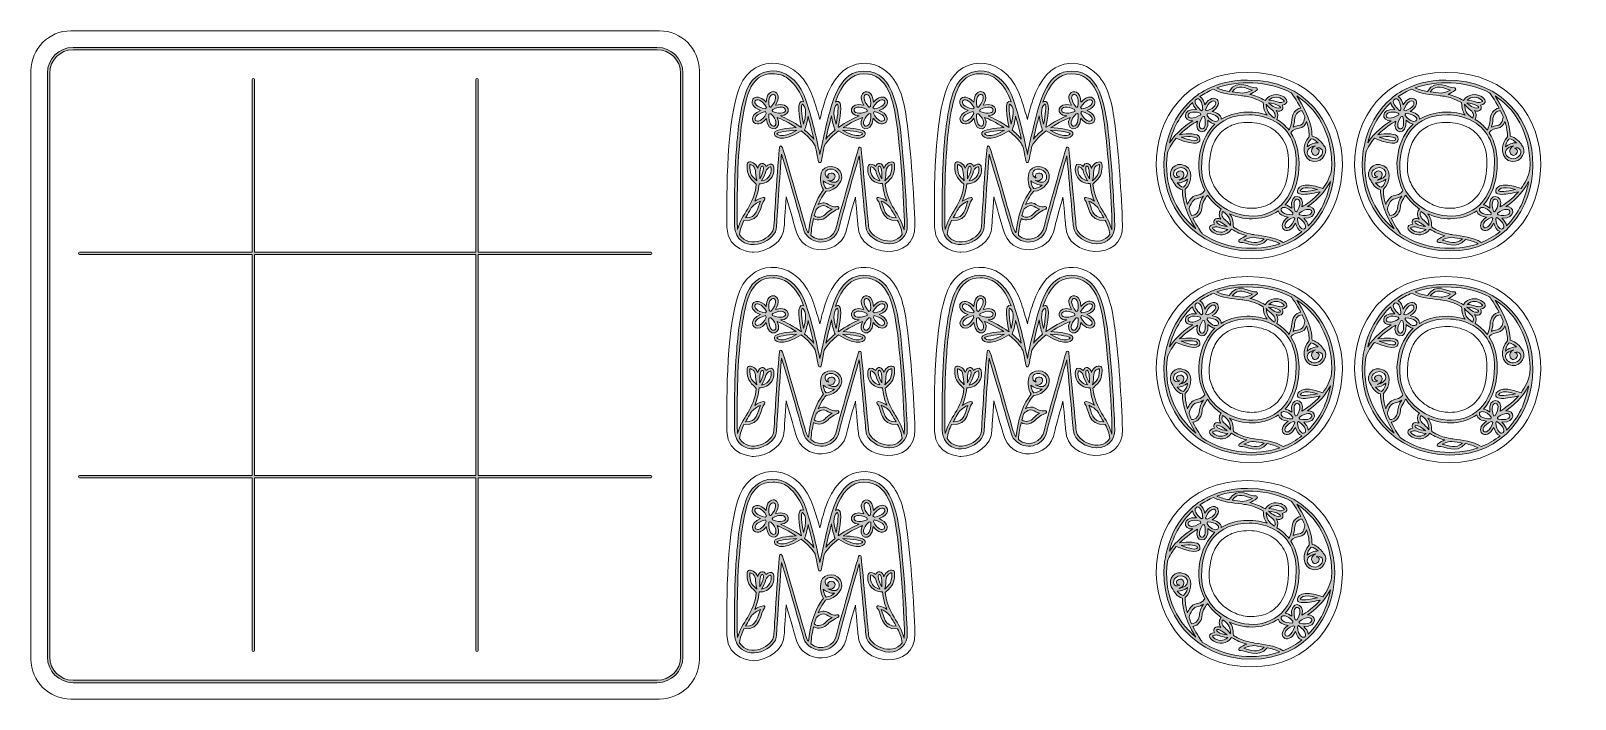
# Model space of a CAD drawing. Header units: inches. Extents: x -26 to -12.2, y -9.1 to -3.1.
import ezdxf

# ---------------------------------------------------------------- set-up
doc = ezdxf.new("R2010")
doc.units = ezdxf.units.IN
doc.header["$MEASUREMENT"] = 0
doc.layers.add('_U+0421_U+043B_U+043E_U+0439 1', color=7, linetype='Continuous')

# ---------------------------------------------------------------- blocks, each defined once
blk = doc.blocks.new('block 2')
at = {"layer": '_U+0421_U+043B_U+043E_U+0439 1', "lineweight": 0}
for points in [[(-20.394, -3.295), (-20.394, -3.295), (-25.623, -3.295), (-25.623, -3.295), (-25.749, -3.295), (-25.852, -3.398), (-25.852, -3.525), (-25.852, -3.525), (-25.852, -8.753), (-25.852, -8.753), (-25.852, -8.88), (-25.749, -8.983), (-25.623, -8.983), (-25.623, -8.983), (-20.394, -8.983), (-20.394, -8.983), (-20.268, -8.983), (-20.165, -8.88), (-20.165, -8.753), (-20.165, -8.753), (-20.165, -3.525), (-20.165, -3.525), (-20.165, -3.398), (-20.268, -3.295), (-20.394, -3.295)], [(-20.186, -8.753), (-20.186, -8.868), (-20.279, -8.962), (-20.394, -8.962), (-20.394, -8.962), (-25.623, -8.962), (-25.623, -8.962), (-25.738, -8.962), (-25.831, -8.868), (-25.831, -8.753), (-25.831, -8.753), (-25.831, -3.525), (-25.831, -3.525), (-25.831, -3.41), (-25.738, -3.316), (-25.623, -3.316), (-25.623, -3.316), (-20.394, -3.316), (-20.394, -3.316), (-20.279, -3.316), (-20.186, -3.41), (-20.186, -3.525), (-20.186, -3.525), (-20.186, -8.753), (-20.186, -8.753)]]:
    blk.add_open_spline(points, degree=3, knots=[0, 0, 0, 0, 1, 1, 1, 2, 2, 2, 3, 3, 3, 4, 4, 4, 5, 5, 5, 6, 6, 6, 7, 7, 7, 8, 8, 8, 8], dxfattribs=at)
blk = doc.blocks.new('block 3')
at = {"layer": '_U+0421_U+043B_U+043E_U+0439 1', "lineweight": 0}
blk.add_lwpolyline([(-22.019, -7.128), (-23.998, -7.128), (-23.998, -5.149), (-22.019, -5.149), (-22.019, -7.128)], dxfattribs=at)
blk.add_open_spline([(-20.453, -5.149), (-20.447, -5.149), (-20.443, -5.145), (-20.443, -5.139), (-20.443, -5.133), (-20.447, -5.128), (-20.453, -5.128), (-20.453, -5.128), (-21.998, -5.128), (-21.998, -5.128), (-21.998, -5.128), (-21.998, -3.583), (-21.998, -3.583), (-21.998, -3.578), (-22.003, -3.573), (-22.009, -3.573), (-22.014, -3.573), (-22.019, -3.578), (-22.019, -3.583), (-22.019, -3.583), (-22.019, -5.128), (-22.019, -5.128), (-22.019, -5.128), (-23.998, -5.128), (-23.998, -5.128), (-23.998, -5.128), (-23.998, -3.583), (-23.998, -3.583), (-23.998, -3.578), (-24.003, -3.573), (-24.009, -3.573), (-24.014, -3.573), (-24.019, -3.578), (-24.019, -3.583), (-24.019, -3.583), (-24.019, -5.128), (-24.019, -5.128), (-24.019, -5.128), (-25.564, -5.128), (-25.564, -5.128), (-25.57, -5.128), (-25.575, -5.133), (-25.575, -5.139), (-25.575, -5.145), (-25.57, -5.149), (-25.564, -5.149), (-25.564, -5.149), (-24.019, -5.149), (-24.019, -5.149), (-24.019, -5.149), (-24.019, -7.128), (-24.019, -7.128), (-24.019, -7.128), (-25.564, -7.128), (-25.564, -7.128), (-25.57, -7.128), (-25.575, -7.133), (-25.575, -7.139), (-25.575, -7.145), (-25.57, -7.149), (-25.564, -7.149), (-25.564, -7.149), (-24.019, -7.149), (-24.019, -7.149), (-24.019, -7.149), (-24.019, -8.694), (-24.019, -8.694), (-24.019, -8.7), (-24.014, -8.705), (-24.009, -8.705), (-24.003, -8.705), (-23.998, -8.7), (-23.998, -8.694), (-23.998, -8.694), (-23.998, -7.149), (-23.998, -7.149), (-23.998, -7.149), (-22.019, -7.149), (-22.019, -7.149), (-22.019, -7.149), (-22.019, -8.694), (-22.019, -8.694), (-22.019, -8.7), (-22.014, -8.705), (-22.009, -8.705), (-22.003, -8.705), (-21.998, -8.7), (-21.998, -8.694), (-21.998, -8.694), (-21.998, -7.149), (-21.998, -7.149), (-21.998, -7.149), (-20.453, -7.149), (-20.453, -7.149), (-20.447, -7.149), (-20.443, -7.145), (-20.443, -7.139), (-20.443, -7.133), (-20.447, -7.128), (-20.453, -7.128), (-20.453, -7.128), (-21.998, -7.128), (-21.998, -7.128), (-21.998, -7.128), (-21.998, -5.149), (-21.998, -5.149), (-21.998, -5.149), (-20.453, -5.149), (-20.453, -5.149)], degree=3, knots=[0, 0, 0, 0, 1, 1, 1, 2, 2, 2, 3, 3, 3, 4, 4, 4, 5, 5, 5, 6, 6, 6, 7, 7, 7, 8, 8, 8, 9, 9, 9, 10, 10, 10, 11, 11, 11, 12, 12, 12, 13, 13, 13, 14, 14, 14, 15, 15, 15, 16, 16, 16, 17, 17, 17, 18, 18, 18, 19, 19, 19, 20, 20, 20, 21, 21, 21, 22, 22, 22, 23, 23, 23, 24, 24, 24, 25, 25, 25, 26, 26, 26, 27, 27, 27, 28, 28, 28, 29, 29, 29, 30, 30, 30, 31, 31, 31, 32, 32, 32, 33, 33, 33, 34, 34, 34, 35, 35, 35, 36, 36, 36, 36], dxfattribs=at)

msp = doc.modelspace()

# ---------------------------------------------------------------- hatches: boundary and pattern name
at = {"layer": '_U+0421_U+043B_U+043E_U+0439 1', "true_color": 0xffffff}
h = msp.add_hatch(color=7, dxfattribs=at)
h.dxf.hatch_style = 2
edge = h.paths.add_edge_path()
edge.add_spline(control_points=[(-20.394, -3.295), (-20.394, -3.295), (-25.623, -3.295), (-25.623, -3.295), (-25.749, -3.295), (-25.852, -3.398), (-25.852, -3.525), (-25.852, -3.525), (-25.852, -8.753), (-25.852, -8.753), (-25.852, -8.88), (-25.749, -8.983), (-25.623, -8.983), (-25.623, -8.983), (-20.394, -8.983), (-20.394, -8.983), (-20.268, -8.983), (-20.165, -8.88), (-20.165, -8.753), (-20.165, -8.753), (-20.165, -3.525), (-20.165, -3.525), (-20.165, -3.398), (-20.268, -3.295), (-20.394, -3.295)], knot_values=[0, 0, 0, 0, 1, 1, 1, 2, 2, 2, 3, 3, 3, 4, 4, 4, 5, 5, 5, 6, 6, 6, 7, 7, 7, 8, 8, 8, 8], degree=3, periodic=1)
edge = h.paths.add_edge_path()
edge.add_spline(control_points=[(-20.186, -8.753), (-20.186, -8.868), (-20.279, -8.962), (-20.394, -8.962), (-20.394, -8.962), (-25.623, -8.962), (-25.623, -8.962), (-25.738, -8.962), (-25.831, -8.868), (-25.831, -8.753), (-25.831, -8.753), (-25.831, -3.525), (-25.831, -3.525), (-25.831, -3.41), (-25.738, -3.316), (-25.623, -3.316), (-25.623, -3.316), (-20.394, -3.316), (-20.394, -3.316), (-20.279, -3.316), (-20.186, -3.41), (-20.186, -3.525), (-20.186, -3.525), (-20.186, -8.753), (-20.186, -8.753)], knot_values=[0, 0, 0, 0, 1, 1, 1, 2, 2, 2, 3, 3, 3, 4, 4, 4, 5, 5, 5, 6, 6, 6, 7, 7, 7, 8, 8, 8, 8], degree=3, periodic=1)
edge = h.paths.add_edge_path()
edge.add_spline(control_points=[(-20.453, -5.149), (-20.447, -5.149), (-20.443, -5.145), (-20.443, -5.139), (-20.443, -5.133), (-20.447, -5.128), (-20.453, -5.128), (-20.453, -5.128), (-21.998, -5.128), (-21.998, -5.128), (-21.998, -5.128), (-21.998, -3.583), (-21.998, -3.583), (-21.998, -3.578), (-22.003, -3.573), (-22.009, -3.573), (-22.014, -3.573), (-22.019, -3.578), (-22.019, -3.583), (-22.019, -3.583), (-22.019, -5.128), (-22.019, -5.128), (-22.019, -5.128), (-23.998, -5.128), (-23.998, -5.128), (-23.998, -5.128), (-23.998, -3.583), (-23.998, -3.583), (-23.998, -3.578), (-24.003, -3.573), (-24.009, -3.573), (-24.014, -3.573), (-24.019, -3.578), (-24.019, -3.583), (-24.019, -3.583), (-24.019, -5.128), (-24.019, -5.128), (-24.019, -5.128), (-25.564, -5.128), (-25.564, -5.128), (-25.57, -5.128), (-25.575, -5.133), (-25.575, -5.139), (-25.575, -5.145), (-25.57, -5.149), (-25.564, -5.149), (-25.564, -5.149), (-24.019, -5.149), (-24.019, -5.149), (-24.019, -5.149), (-24.019, -7.128), (-24.019, -7.128), (-24.019, -7.128), (-25.564, -7.128), (-25.564, -7.128), (-25.57, -7.128), (-25.575, -7.133), (-25.575, -7.139), (-25.575, -7.145), (-25.57, -7.149), (-25.564, -7.149), (-25.564, -7.149), (-24.019, -7.149), (-24.019, -7.149), (-24.019, -7.149), (-24.019, -8.694), (-24.019, -8.694), (-24.019, -8.7), (-24.014, -8.705), (-24.009, -8.705), (-24.003, -8.705), (-23.998, -8.7), (-23.998, -8.694), (-23.998, -8.694), (-23.998, -7.149), (-23.998, -7.149), (-23.998, -7.149), (-22.019, -7.149), (-22.019, -7.149), (-22.019, -7.149), (-22.019, -8.694), (-22.019, -8.694), (-22.019, -8.7), (-22.014, -8.705), (-22.009, -8.705), (-22.003, -8.705), (-21.998, -8.7), (-21.998, -8.694), (-21.998, -8.694), (-21.998, -7.149), (-21.998, -7.149), (-21.998, -7.149), (-20.453, -7.149), (-20.453, -7.149), (-20.447, -7.149), (-20.443, -7.145), (-20.443, -7.139), (-20.443, -7.133), (-20.447, -7.128), (-20.453, -7.128), (-20.453, -7.128), (-21.998, -7.128), (-21.998, -7.128), (-21.998, -7.128), (-21.998, -5.149), (-21.998, -5.149), (-21.998, -5.149), (-20.453, -5.149), (-20.453, -5.149)], knot_values=[0, 0, 0, 0, 1, 1, 1, 2, 2, 2, 3, 3, 3, 4, 4, 4, 5, 5, 5, 6, 6, 6, 7, 7, 7, 8, 8, 8, 9, 9, 9, 10, 10, 10, 11, 11, 11, 12, 12, 12, 13, 13, 13, 14, 14, 14, 15, 15, 15, 16, 16, 16, 17, 17, 17, 18, 18, 18, 19, 19, 19, 20, 20, 20, 21, 21, 21, 22, 22, 22, 23, 23, 23, 24, 24, 24, 25, 25, 25, 26, 26, 26, 27, 27, 27, 28, 28, 28, 29, 29, 29, 30, 30, 30, 31, 31, 31, 32, 32, 32, 33, 33, 33, 34, 34, 34, 35, 35, 35, 36, 36, 36, 36], degree=3, periodic=1)
h.paths.add_polyline_path([(-22.019, -7.128), (-23.998, -7.128), (-23.998, -5.149), (-22.019, -5.149)])
h = msp.add_hatch(color=7, dxfattribs=at)
h.dxf.hatch_style = 2
edge = h.paths.add_edge_path()
edge.add_spline(control_points=[(-18.195, -4.267), (-18.229, -3.885), (-18.259, -3.507), (-18.544, -3.507), (-18.751, -3.507), (-18.82, -3.747), (-18.867, -3.935), (-18.891, -4.032), (-18.918, -4.149), (-18.939, -4.253), (-18.976, -4.073), (-19.007, -3.94), (-19.058, -3.785), (-19.16, -3.446), (-19.49, -3.425), (-19.591, -3.672), (-19.65, -3.815), (-19.673, -4.031), (-19.686, -4.209), (-19.697, -4.361), (-19.703, -4.534), (-19.703, -4.722), (-19.703, -4.963), (-19.702, -4.92), (-19.682, -4.977), (-19.589, -5.147), (-19.324, -5.029), (-19.326, -4.898), (-19.326, -4.859), (-19.295, -4.411), (-19.282, -4.251), (-19.067, -4.963), (-19.094, -4.942), (-19.044, -4.991), (-19.043, -4.994), (-19.04, -4.996), (-19.037, -4.997), (-18.936, -5.084), (-18.78, -5.025), (-18.763, -4.893), (-18.76, -4.87), (-18.648, -4.476), (-18.587, -4.265), (-18.564, -4.507), (-18.529, -4.88), (-18.528, -4.896), (-18.526, -4.988), (-18.402, -5.052), (-18.321, -5.054), (-18.321, -5.054), (-18.317, -5.054), (-18.317, -5.054), (-18.226, -5.056), (-18.153, -4.981), (-18.157, -4.89), (-18.167, -4.636), (-18.181, -4.428), (-18.195, -4.267)], knot_values=[0, 0, 0, 0, 0.013889, 0.013889, 0.013889, 0.027778, 0.027778, 0.027778, 0.041667, 0.041667, 0.041667, 0.055556, 0.055556, 0.055556, 0.069444, 0.069444, 0.069444, 0.083333, 0.083333, 0.083333, 0.097222, 0.097222, 0.097222, 0.111111, 0.111111, 0.111111, 0.125, 0.125, 0.125, 0.138889, 0.138889, 0.138889, 0.152778, 0.152778, 0.152778, 0.166667, 0.166667, 0.166667, 0.180556, 0.180556, 0.180556, 0.194444, 0.194444, 0.194444, 0.208333, 0.208333, 0.208333, 0.222222, 0.222222, 0.222222, 0.236111, 0.236111, 0.236111, 0.25, 0.25, 0.25, 0.263889, 0.263889, 0.263889, 0.263889], degree=3, periodic=0)
edge.add_line((-18.195, -4.267), (-18.195, -4.267))
edge = h.paths.add_edge_path()
edge.add_spline(control_points=[(-18.794, -3.984), (-18.842, -3.821), (-18.782, -3.805), (-18.781, -3.803), (-18.77, -3.813), (-18.776, -3.892), (-18.794, -3.984)], knot_values=[0, 0, 0, 0, 0.013889, 0.013889, 0.013889, 0.027778, 0.027778, 0.027778, 0.027778], degree=3, periodic=0)
edge.add_line((-18.794, -3.984), (-18.794, -3.984))
edge = h.paths.add_edge_path()
edge.add_spline(control_points=[(-18.835, -3.907), (-18.83, -3.955), (-18.811, -4.017), (-18.803, -4.035), (-18.833, -4.059), (-18.861, -4.086), (-18.885, -4.116), (-18.87, -4.05), (-18.851, -3.97), (-18.835, -3.907)], knot_values=[0, 0, 0, 0, 0.013889, 0.013889, 0.013889, 0.027778, 0.027778, 0.027778, 0.041667, 0.041667, 0.041667, 0.041667], degree=3, periodic=0)
edge.add_line((-18.835, -3.907), (-18.835, -3.907))
edge = h.paths.add_edge_path()
edge.add_spline(control_points=[(-18.993, -4.117), (-19.017, -4.087), (-19.046, -4.06), (-19.076, -4.035), (-19.068, -4.017), (-19.05, -3.959), (-19.045, -3.911), (-19.021, -3.994), (-19.009, -4.047), (-18.993, -4.117)], knot_values=[0, 0, 0, 0, 0.013889, 0.013889, 0.013889, 0.027778, 0.027778, 0.027778, 0.041667, 0.041667, 0.041667, 0.041667], degree=3, periodic=0)
edge.add_line((-18.993, -4.117), (-18.993, -4.117))
edge = h.paths.add_edge_path()
edge.add_spline(control_points=[(-19.085, -3.984), (-19.103, -3.892), (-19.109, -3.812), (-19.098, -3.803), (-19.098, -3.805), (-19.036, -3.818), (-19.085, -3.984)], knot_values=[0, 0, 0, 0, 0.013889, 0.013889, 0.013889, 0.027778, 0.027778, 0.027778, 0.027778], degree=3, periodic=0)
edge.add_line((-19.085, -3.984), (-19.085, -3.984))
edge = h.paths.add_edge_path()
edge.add_spline(control_points=[(-18.504, -4.896), (-18.505, -4.873), (-18.566, -4.226), (-18.569, -4.199), (-18.57, -4.186), (-18.589, -4.184), (-18.593, -4.197), (-18.6, -4.224), (-18.783, -4.857), (-18.787, -4.89), (-18.802, -5.004), (-18.936, -5.052), (-19.02, -4.98), (-19.014, -4.921), (-19.006, -4.871), (-18.995, -4.827), (-18.954, -4.854), (-18.897, -4.837), (-18.866, -4.801), (-18.841, -4.772), (-18.777, -4.743), (-18.776, -4.743), (-18.77, -4.74), (-18.767, -4.733), (-18.77, -4.727), (-18.779, -4.706), (-18.799, -4.744), (-18.864, -4.701), (-18.895, -4.68), (-18.928, -4.687), (-18.954, -4.702), (-18.923, -4.63), (-18.892, -4.594), (-18.883, -4.584), (-18.794, -4.582), (-18.707, -4.478), (-18.757, -4.404), (-18.81, -4.327), (-18.939, -4.365), (-18.931, -4.447), (-18.936, -4.467), (-18.934, -4.536), (-18.905, -4.572), (-18.932, -4.602), (-19.014, -4.71), (-19.042, -4.956), (-19.066, -4.924), (-19.052, -4.946), (-19.175, -4.526), (-19.271, -4.199), (-19.277, -4.162), (-19.296, -4.182), (-19.309, -4.195), (-19.35, -4.892), (-19.35, -4.898), (-19.349, -5.004), (-19.574, -5.111), (-19.658, -4.97), (-19.654, -4.925), (-19.638, -4.884), (-19.618, -4.845), (-19.457, -4.859), (-19.474, -4.696), (-19.435, -4.66), (-19.426, -4.651), (-19.434, -4.636), (-19.446, -4.639), (-19.477, -4.646), (-19.502, -4.658), (-19.522, -4.672), (-19.502, -4.626), (-19.488, -4.576), (-19.483, -4.516), (-19.437, -4.519), (-19.39, -4.495), (-19.367, -4.454), (-19.344, -4.414), (-19.347, -4.366), (-19.358, -4.351), (-19.371, -4.33), (-19.403, -4.343), (-19.422, -4.361), (-19.433, -4.322), (-19.482, -4.323), (-19.495, -4.378), (-19.509, -4.331), (-19.559, -4.313), (-19.578, -4.324), (-19.592, -4.332), (-19.59, -4.35), (-19.59, -4.364), (-19.589, -4.429), (-19.577, -4.457), (-19.508, -4.52), (-19.524, -4.708), (-19.641, -4.784), (-19.675, -4.925), (-19.681, -4.894), (-19.684, -4.504), (-19.662, -4.211), (-19.649, -4.046), (-19.626, -3.821), (-19.569, -3.681), (-19.529, -3.583), (-19.462, -3.531), (-19.361, -3.531), (-19.308, -3.531), (-19.263, -3.545), (-19.226, -3.573), (-19.155, -3.626), (-19.11, -3.706), (-19.084, -3.783), (-19.155, -3.747), (-19.121, -3.933), (-19.104, -4.011), (-19.105, -4.011), (-19.107, -4.011), (-19.108, -4.011), (-19.175, -3.963), (-19.245, -3.929), (-19.292, -3.908), (-19.187, -3.91), (-19.2, -3.774), (-19.335, -3.814), (-19.254, -3.677), (-19.416, -3.635), (-19.419, -3.787), (-19.524, -3.669), (-19.614, -3.809), (-19.471, -3.859), (-19.576, -3.905), (-19.548, -3.978), (-19.497, -3.981), (-19.465, -3.983), (-19.438, -3.956), (-19.418, -3.93), (-19.404, -4.083), (-19.263, -4.029), (-19.322, -3.922), (-19.284, -3.937), (-19.217, -3.968), (-19.15, -4.013), (-19.227, -4.017), (-19.335, -4.028), (-19.346, -4.061), (-19.357, -4.093), (-19.286, -4.16), (-19.107, -4.042), (-19.012, -4.114), (-18.982, -4.176), (-18.98, -4.179), (-18.948, -4.328), (-18.953, -4.327), (-18.939, -4.327), (-18.924, -4.327), (-18.931, -4.327), (-18.899, -4.179), (-18.869, -4.126), (-18.822, -4.08), (-18.772, -4.042), (-18.593, -4.159), (-18.522, -4.094), (-18.533, -4.061), (-18.544, -4.028), (-18.652, -4.017), (-18.729, -4.013), (-18.662, -3.968), (-18.594, -3.938), (-18.557, -3.922), (-18.616, -4.029), (-18.475, -4.083), (-18.461, -3.93), (-18.37, -4.051), (-18.262, -3.923), (-18.408, -3.859), (-18.308, -3.824), (-18.324, -3.754), (-18.367, -3.742), (-18.403, -3.731), (-18.435, -3.76), (-18.46, -3.787), (-18.462, -3.683), (-18.532, -3.675), (-18.558, -3.711), (-18.58, -3.741), (-18.563, -3.782), (-18.544, -3.814), (-18.678, -3.774), (-18.692, -3.909), (-18.588, -3.908), (-18.634, -3.929), (-18.704, -3.963), (-18.77, -4.011), (-18.772, -4.011), (-18.773, -4.011), (-18.775, -4.011), (-18.759, -3.936), (-18.735, -3.804), (-18.768, -3.783), (-18.774, -3.779), (-18.785, -3.776), (-18.799, -3.786), (-18.743, -3.617), (-18.657, -3.531), (-18.544, -3.531), (-18.325, -3.531), (-18.277, -3.787), (-18.25, -3.987), (-18.21, -4.277), (-18.172, -4.879), (-18.185, -4.93), (-18.218, -4.786), (-18.336, -4.709), (-18.353, -4.52), (-18.351, -4.518), (-18.308, -4.477), (-18.296, -4.459), (-18.268, -4.42), (-18.266, -4.344), (-18.275, -4.331), (-18.29, -4.307), (-18.351, -4.327), (-18.366, -4.379), (-18.378, -4.324), (-18.427, -4.321), (-18.439, -4.361), (-18.454, -4.347), (-18.479, -4.333), (-18.496, -4.343), (-18.52, -4.358), (-18.522, -4.455), (-18.45, -4.498), (-18.428, -4.511), (-18.403, -4.517), (-18.378, -4.515), (-18.373, -4.569), (-18.36, -4.622), (-18.339, -4.672), (-18.359, -4.658), (-18.384, -4.645), (-18.415, -4.639), (-18.427, -4.636), (-18.435, -4.651), (-18.425, -4.659), (-18.386, -4.695), (-18.403, -4.859), (-18.243, -4.844), (-18.223, -4.884), (-18.207, -4.923), (-18.203, -4.97), (-18.288, -5.098), (-18.501, -4.993), (-18.504, -4.896)], knot_values=[0, 0, 0, 0, 0.013889, 0.013889, 0.013889, 0.027778, 0.027778, 0.027778, 0.041667, 0.041667, 0.041667, 0.055556, 0.055556, 0.055556, 0.069444, 0.069444, 0.069444, 0.083333, 0.083333, 0.083333, 0.097222, 0.097222, 0.097222, 0.111111, 0.111111, 0.111111, 0.125, 0.125, 0.125, 0.138889, 0.138889, 0.138889, 0.152778, 0.152778, 0.152778, 0.166667, 0.166667, 0.166667, 0.180556, 0.180556, 0.180556, 0.194444, 0.194444, 0.194444, 0.208333, 0.208333, 0.208333, 0.222222, 0.222222, 0.222222, 0.236111, 0.236111, 0.236111, 0.25, 0.25, 0.25, 0.263889, 0.263889, 0.263889, 0.277778, 0.277778, 0.277778, 0.291667, 0.291667, 0.291667, 0.305556, 0.305556, 0.305556, 0.319444, 0.319444, 0.319444, 0.333333, 0.333333, 0.333333, 0.347222, 0.347222, 0.347222, 0.361111, 0.361111, 0.361111, 0.375, 0.375, 0.375, 0.388889, 0.388889, 0.388889, 0.402778, 0.402778, 0.402778, 0.416667, 0.416667, 0.416667, 0.430556, 0.430556, 0.430556, 0.444444, 0.444444, 0.444444, 0.458333, 0.458333, 0.458333, 0.472222, 0.472222, 0.472222, 0.486111, 0.486111, 0.486111, 0.5, 0.5, 0.5, 0.513889, 0.513889, 0.513889, 0.527778, 0.527778, 0.527778, 0.541667, 0.541667, 0.541667, 0.555556, 0.555556, 0.555556, 0.569444, 0.569444, 0.569444, 0.583333, 0.583333, 0.583333, 0.597222, 0.597222, 0.597222, 0.611111, 0.611111, 0.611111, 0.625, 0.625, 0.625, 0.638889, 0.638889, 0.638889, 0.652778, 0.652778, 0.652778, 0.666667, 0.666667, 0.666667, 0.680556, 0.680556, 0.680556, 0.694444, 0.694444, 0.694444, 0.708333, 0.708333, 0.708333, 0.722222, 0.722222, 0.722222, 0.736111, 0.736111, 0.736111, 0.75, 0.75, 0.75, 0.763889, 0.763889, 0.763889, 0.777778, 0.777778, 0.777778, 0.791667, 0.791667, 0.791667, 0.805556, 0.805556, 0.805556, 0.819444, 0.819444, 0.819444, 0.833333, 0.833333, 0.833333, 0.847222, 0.847222, 0.847222, 0.861111, 0.861111, 0.861111, 0.875, 0.875, 0.875, 0.888889, 0.888889, 0.888889, 0.902778, 0.902778, 0.902778, 0.916667, 0.916667, 0.916667, 0.930556, 0.930556, 0.930556, 0.944444, 0.944444, 0.944444, 0.958333, 0.958333, 0.958333, 0.972222, 0.972222, 0.972222, 0.986111, 0.986111, 0.986111, 1, 1, 1, 1.013889, 1.013889, 1.013889, 1.027778, 1.027778, 1.027778, 1.041667, 1.041667, 1.041667, 1.055556, 1.055556, 1.055556, 1.069444, 1.069444, 1.069444, 1.083333, 1.083333, 1.083333, 1.097222, 1.097222, 1.097222, 1.111111, 1.111111, 1.111111, 1.125, 1.125, 1.125, 1.138889, 1.138889, 1.138889, 1.152778, 1.152778, 1.152778, 1.166667, 1.166667, 1.166667, 1.166667], degree=3, periodic=0)
edge.add_line((-18.504, -4.896), (-18.504, -4.896))
edge = h.paths.add_edge_path()
edge.add_spline(control_points=[(-18.878, -4.721), (-18.86, -4.733), (-18.844, -4.74), (-18.83, -4.743), (-18.849, -4.755), (-18.871, -4.77), (-18.884, -4.785), (-18.909, -4.814), (-18.958, -4.829), (-18.989, -4.801), (-18.983, -4.781), (-18.977, -4.763), (-18.972, -4.746), (-18.962, -4.737), (-18.918, -4.694), (-18.878, -4.721)], knot_values=[0, 0, 0, 0, 0.013889, 0.013889, 0.013889, 0.027778, 0.027778, 0.027778, 0.041667, 0.041667, 0.041667, 0.055556, 0.055556, 0.055556, 0.069444, 0.069444, 0.069444, 0.069444], degree=3, periodic=0)
edge.add_line((-18.878, -4.721), (-18.878, -4.721))
edge = h.paths.add_edge_path()
edge.add_spline(control_points=[(-18.869, -4.488), (-18.841, -4.496), (-18.822, -4.488), (-18.811, -4.472), (-18.79, -4.439), (-18.815, -4.411), (-18.851, -4.423), (-18.862, -4.426), (-18.879, -4.446), (-18.861, -4.465), (-18.909, -4.452), (-18.904, -4.374), (-18.827, -4.387), (-18.736, -4.402), (-18.744, -4.554), (-18.869, -4.488)], knot_values=[0, 0, 0, 0, 0.013889, 0.013889, 0.013889, 0.027778, 0.027778, 0.027778, 0.041667, 0.041667, 0.041667, 0.055556, 0.055556, 0.055556, 0.069444, 0.069444, 0.069444, 0.069444], degree=3, periodic=0)
edge.add_line((-18.869, -4.488), (-18.869, -4.488))
edge = h.paths.add_edge_path()
edge.add_spline(control_points=[(-18.808, -4.528), (-18.826, -4.544), (-18.851, -4.559), (-18.883, -4.56), (-18.9, -4.542), (-18.906, -4.514), (-18.908, -4.491), (-18.885, -4.512), (-18.842, -4.529), (-18.808, -4.528)], knot_values=[0, 0, 0, 0, 0.013889, 0.013889, 0.013889, 0.027778, 0.027778, 0.027778, 0.041667, 0.041667, 0.041667, 0.041667], degree=3, periodic=0)
edge.add_line((-18.808, -4.528), (-18.808, -4.528))
edge = h.paths.add_edge_path()
edge.add_spline(control_points=[(-19.552, -4.731), (-19.552, -4.731), (-19.522, -4.693), (-19.471, -4.672), (-19.497, -4.732), (-19.498, -4.826), (-19.605, -4.821), (-19.604, -4.819), (-19.548, -4.725), (-19.552, -4.731)], knot_values=[0, 0, 0, 0, 0.013889, 0.013889, 0.013889, 0.027778, 0.027778, 0.027778, 0.041667, 0.041667, 0.041667, 0.041667], degree=3, periodic=0)
edge.add_line((-19.552, -4.731), (-19.552, -4.731))
edge = h.paths.add_edge_path()
edge.add_spline(control_points=[(-19.566, -4.348), (-19.566, -4.345), (-19.567, -4.345), (-19.563, -4.345), (-19.56, -4.345), (-19.556, -4.346), (-19.554, -4.347), (-19.5, -4.367), (-19.523, -4.416), (-19.503, -4.487), (-19.503, -4.488), (-19.504, -4.489), (-19.504, -4.49), (-19.546, -4.449), (-19.563, -4.434), (-19.565, -4.373), (-19.566, -4.365), (-19.564, -4.356), (-19.566, -4.348)], knot_values=[0, 0, 0, 0, 0.013889, 0.013889, 0.013889, 0.027778, 0.027778, 0.027778, 0.041667, 0.041667, 0.041667, 0.055556, 0.055556, 0.055556, 0.069444, 0.069444, 0.069444, 0.083333, 0.083333, 0.083333, 0.083333], degree=3, periodic=0)
edge.add_line((-19.566, -4.348), (-19.566, -4.348))
edge = h.paths.add_edge_path()
edge.add_spline(control_points=[(-19.456, -4.359), (-19.445, -4.356), (-19.444, -4.371), (-19.443, -4.378), (-19.442, -4.407), (-19.463, -4.446), (-19.477, -4.471), (-19.476, -4.454), (-19.481, -4.367), (-19.456, -4.359)], knot_values=[0, 0, 0, 0, 0.013889, 0.013889, 0.013889, 0.027778, 0.027778, 0.027778, 0.041667, 0.041667, 0.041667, 0.041667], degree=3, periodic=0)
edge.add_line((-19.456, -4.359), (-19.456, -4.359))
edge = h.paths.add_edge_path()
edge.add_spline(control_points=[(-19.403, -4.376), (-19.396, -4.371), (-19.386, -4.364), (-19.378, -4.364), (-19.362, -4.405), (-19.388, -4.479), (-19.46, -4.49), (-19.446, -4.466), (-19.427, -4.431), (-19.421, -4.403), (-19.419, -4.398), (-19.418, -4.389), (-19.403, -4.376)], knot_values=[0, 0, 0, 0, 0.013889, 0.013889, 0.013889, 0.027778, 0.027778, 0.027778, 0.041667, 0.041667, 0.041667, 0.055556, 0.055556, 0.055556, 0.055556], degree=3, periodic=0)
edge.add_line((-19.403, -4.376), (-19.403, -4.376))
edge = h.paths.add_edge_path()
edge.add_spline(control_points=[(-19.426, -3.869), (-19.423, -3.87), (-19.419, -3.881), (-19.419, -3.886), (-19.49, -4.031), (-19.599, -3.915), (-19.426, -3.869)], knot_values=[0, 0, 0, 0, 0.013889, 0.013889, 0.013889, 0.027778, 0.027778, 0.027778, 0.027778], degree=3, periodic=0)
edge.add_line((-19.426, -3.869), (-19.426, -3.869))
edge = h.paths.add_edge_path()
edge.add_spline(control_points=[(-19.415, -3.833), (-19.414, -3.836), (-19.423, -3.843), (-19.428, -3.845), (-19.589, -3.822), (-19.511, -3.683), (-19.415, -3.833)], knot_values=[0, 0, 0, 0, 0.013889, 0.013889, 0.013889, 0.027778, 0.027778, 0.027778, 0.027778], degree=3, periodic=0)
edge.add_line((-19.415, -3.833), (-19.415, -3.833))
edge = h.paths.add_edge_path()
edge.add_spline(control_points=[(-19.377, -3.832), (-19.379, -3.834), (-19.39, -3.827), (-19.392, -3.823), (-19.42, -3.665), (-19.264, -3.694), (-19.377, -3.832)], knot_values=[0, 0, 0, 0, 0.013889, 0.013889, 0.013889, 0.027778, 0.027778, 0.027778, 0.027778], degree=3, periodic=0)
edge.add_line((-19.377, -3.832), (-19.377, -3.832))
edge = h.paths.add_edge_path()
edge.add_spline(control_points=[(-19.364, -3.869), (-19.366, -3.867), (-19.364, -3.855), (-19.361, -3.851), (-19.217, -3.775), (-19.198, -3.933), (-19.364, -3.869)], knot_values=[0, 0, 0, 0, 0.013889, 0.013889, 0.013889, 0.027778, 0.027778, 0.027778, 0.027778], degree=3, periodic=0)
edge.add_line((-19.364, -3.869), (-19.364, -3.869))
edge = h.paths.add_edge_path()
edge.add_spline(control_points=[(-19.395, -3.892), (-19.394, -3.889), (-19.382, -3.888), (-19.377, -3.89), (-19.261, -4.002), (-19.405, -4.069), (-19.395, -3.892)], knot_values=[0, 0, 0, 0, 0.013889, 0.013889, 0.013889, 0.027778, 0.027778, 0.027778, 0.027778], degree=3, periodic=0)
edge.add_line((-19.395, -3.892), (-19.395, -3.892))
edge = h.paths.add_edge_path()
edge.add_spline(control_points=[(-19.144, -4.037), (-19.291, -4.123), (-19.321, -4.069), (-19.323, -4.069), (-19.316, -4.055), (-19.238, -4.042), (-19.144, -4.037)], knot_values=[0, 0, 0, 0, 0.013889, 0.013889, 0.013889, 0.027778, 0.027778, 0.027778, 0.027778], degree=3, periodic=0)
edge.add_line((-19.144, -4.037), (-19.144, -4.037))
edge = h.paths.add_edge_path()
edge.add_spline(control_points=[(-18.735, -4.037), (-18.64, -4.042), (-18.562, -4.055), (-18.556, -4.068), (-18.557, -4.068), (-18.586, -4.124), (-18.735, -4.037)], knot_values=[0, 0, 0, 0, 0.013889, 0.013889, 0.013889, 0.027778, 0.027778, 0.027778, 0.027778], degree=3, periodic=0)
edge.add_line((-18.735, -4.037), (-18.735, -4.037))
edge = h.paths.add_edge_path()
edge.add_spline(control_points=[(-18.487, -3.823), (-18.489, -3.828), (-18.5, -3.834), (-18.502, -3.832), (-18.614, -3.694), (-18.459, -3.663), (-18.487, -3.823)], knot_values=[0, 0, 0, 0, 0.013889, 0.013889, 0.013889, 0.027778, 0.027778, 0.027778, 0.027778], degree=3, periodic=0)
edge.add_line((-18.487, -3.823), (-18.487, -3.823))
edge = h.paths.add_edge_path()
edge.add_spline(control_points=[(-18.451, -3.845), (-18.456, -3.843), (-18.464, -3.836), (-18.464, -3.833), (-18.367, -3.683), (-18.29, -3.822), (-18.451, -3.845)], knot_values=[0, 0, 0, 0, 0.013889, 0.013889, 0.013889, 0.027778, 0.027778, 0.027778, 0.027778], degree=3, periodic=0)
edge.add_line((-18.451, -3.845), (-18.451, -3.845))
edge = h.paths.add_edge_path()
edge.add_spline(control_points=[(-18.46, -3.885), (-18.46, -3.88), (-18.455, -3.87), (-18.452, -3.869), (-18.279, -3.915), (-18.389, -4.031), (-18.46, -3.885)], knot_values=[0, 0, 0, 0, 0.013889, 0.013889, 0.013889, 0.027778, 0.027778, 0.027778, 0.027778], degree=3, periodic=0)
edge.add_line((-18.46, -3.885), (-18.46, -3.885))
edge = h.paths.add_edge_path()
edge.add_spline(control_points=[(-18.502, -3.889), (-18.497, -3.887), (-18.485, -3.889), (-18.484, -3.892), (-18.474, -4.068), (-18.619, -4.003), (-18.502, -3.889)], knot_values=[0, 0, 0, 0, 0.013889, 0.013889, 0.013889, 0.027778, 0.027778, 0.027778, 0.027778], degree=3, periodic=0)
edge.add_line((-18.502, -3.889), (-18.502, -3.889))
edge = h.paths.add_edge_path()
edge.add_spline(control_points=[(-18.515, -3.869), (-18.681, -3.933), (-18.663, -3.774), (-18.518, -3.851), (-18.515, -3.855), (-18.512, -3.867), (-18.515, -3.869)], knot_values=[0, 0, 0, 0, 0.013889, 0.013889, 0.013889, 0.027778, 0.027778, 0.027778, 0.027778], degree=3, periodic=0)
edge.add_line((-18.515, -3.869), (-18.515, -3.869))
edge = h.paths.add_edge_path()
edge.add_spline(control_points=[(-18.31, -4.729), (-18.293, -4.76), (-18.273, -4.79), (-18.256, -4.821), (-18.363, -4.825), (-18.364, -4.731), (-18.389, -4.672), (-18.344, -4.69), (-18.316, -4.723), (-18.31, -4.729)], knot_values=[0, 0, 0, 0, 0.013889, 0.013889, 0.013889, 0.027778, 0.027778, 0.027778, 0.041667, 0.041667, 0.041667, 0.041667], degree=3, periodic=0)
edge.add_line((-18.31, -4.729), (-18.31, -4.729))
edge = h.paths.add_edge_path()
edge.add_spline(control_points=[(-18.483, -4.364), (-18.475, -4.363), (-18.464, -4.371), (-18.459, -4.375), (-18.443, -4.388), (-18.442, -4.398), (-18.439, -4.402), (-18.433, -4.431), (-18.416, -4.465), (-18.401, -4.49), (-18.436, -4.484), (-18.468, -4.461), (-18.48, -4.425), (-18.489, -4.401), (-18.488, -4.376), (-18.483, -4.364)], knot_values=[0, 0, 0, 0, 0.013889, 0.013889, 0.013889, 0.027778, 0.027778, 0.027778, 0.041667, 0.041667, 0.041667, 0.055556, 0.055556, 0.055556, 0.069444, 0.069444, 0.069444, 0.069444], degree=3, periodic=0)
edge.add_line((-18.483, -4.364), (-18.483, -4.364))
edge = h.paths.add_edge_path()
edge.add_spline(control_points=[(-18.384, -4.471), (-18.398, -4.446), (-18.419, -4.406), (-18.417, -4.378), (-18.417, -4.37), (-18.415, -4.355), (-18.405, -4.359), (-18.38, -4.367), (-18.385, -4.459), (-18.384, -4.471)], knot_values=[0, 0, 0, 0, 0.013889, 0.013889, 0.013889, 0.027778, 0.027778, 0.027778, 0.041667, 0.041667, 0.041667, 0.041667], degree=3, periodic=0)
edge.add_line((-18.384, -4.471), (-18.384, -4.471))
edge = h.paths.add_edge_path()
edge.add_spline(control_points=[(-18.311, -4.439), (-18.323, -4.458), (-18.341, -4.474), (-18.357, -4.49), (-18.357, -4.489), (-18.357, -4.488), (-18.358, -4.487), (-18.338, -4.418), (-18.361, -4.366), (-18.307, -4.347), (-18.304, -4.346), (-18.301, -4.345), (-18.298, -4.345), (-18.294, -4.344), (-18.294, -4.344), (-18.295, -4.348), (-18.297, -4.355), (-18.29, -4.404), (-18.311, -4.439)], knot_values=[0, 0, 0, 0, 0.013889, 0.013889, 0.013889, 0.027778, 0.027778, 0.027778, 0.041667, 0.041667, 0.041667, 0.055556, 0.055556, 0.055556, 0.069444, 0.069444, 0.069444, 0.083333, 0.083333, 0.083333, 0.083333], degree=3, periodic=0)
edge.add_line((-18.311, -4.439), (-18.311, -4.439))
h = msp.add_hatch(color=7, dxfattribs=at)
h.dxf.hatch_style = 2
edge = h.paths.add_edge_path()
edge.add_spline(control_points=[(-16.337, -4.267), (-16.371, -3.885), (-16.401, -3.507), (-16.687, -3.507), (-16.894, -3.507), (-16.962, -3.747), (-17.009, -3.935), (-17.033, -4.032), (-17.061, -4.149), (-17.081, -4.253), (-17.118, -4.073), (-17.149, -3.94), (-17.2, -3.785), (-17.302, -3.446), (-17.632, -3.425), (-17.734, -3.672), (-17.792, -3.815), (-17.815, -4.031), (-17.828, -4.209), (-17.84, -4.361), (-17.845, -4.534), (-17.845, -4.722), (-17.845, -4.963), (-17.844, -4.92), (-17.824, -4.977), (-17.731, -5.147), (-17.466, -5.029), (-17.468, -4.898), (-17.468, -4.859), (-17.437, -4.411), (-17.424, -4.251), (-17.209, -4.963), (-17.236, -4.942), (-17.186, -4.991), (-17.185, -4.994), (-17.182, -4.996), (-17.179, -4.997), (-17.078, -5.084), (-16.922, -5.025), (-16.905, -4.893), (-16.902, -4.87), (-16.79, -4.476), (-16.729, -4.265), (-16.706, -4.507), (-16.671, -4.88), (-16.67, -4.896), (-16.668, -4.988), (-16.544, -5.052), (-16.463, -5.054), (-16.463, -5.054), (-16.46, -5.054), (-16.46, -5.054), (-16.368, -5.056), (-16.295, -4.981), (-16.299, -4.89), (-16.309, -4.636), (-16.323, -4.428), (-16.337, -4.267)], knot_values=[0, 0, 0, 0, 0.013889, 0.013889, 0.013889, 0.027778, 0.027778, 0.027778, 0.041667, 0.041667, 0.041667, 0.055556, 0.055556, 0.055556, 0.069444, 0.069444, 0.069444, 0.083333, 0.083333, 0.083333, 0.097222, 0.097222, 0.097222, 0.111111, 0.111111, 0.111111, 0.125, 0.125, 0.125, 0.138889, 0.138889, 0.138889, 0.152778, 0.152778, 0.152778, 0.166667, 0.166667, 0.166667, 0.180556, 0.180556, 0.180556, 0.194444, 0.194444, 0.194444, 0.208333, 0.208333, 0.208333, 0.222222, 0.222222, 0.222222, 0.236111, 0.236111, 0.236111, 0.25, 0.25, 0.25, 0.263889, 0.263889, 0.263889, 0.263889], degree=3, periodic=0)
edge.add_line((-16.337, -4.267), (-16.337, -4.267))
edge = h.paths.add_edge_path()
edge.add_spline(control_points=[(-16.936, -3.984), (-16.984, -3.821), (-16.924, -3.805), (-16.923, -3.803), (-16.912, -3.813), (-16.918, -3.892), (-16.936, -3.984)], knot_values=[0, 0, 0, 0, 0.013889, 0.013889, 0.013889, 0.027778, 0.027778, 0.027778, 0.027778], degree=3, periodic=0)
edge.add_line((-16.936, -3.984), (-16.936, -3.984))
edge = h.paths.add_edge_path()
edge.add_spline(control_points=[(-16.977, -3.907), (-16.972, -3.955), (-16.953, -4.017), (-16.945, -4.035), (-16.975, -4.059), (-17.003, -4.086), (-17.027, -4.116), (-17.012, -4.05), (-16.993, -3.97), (-16.977, -3.907)], knot_values=[0, 0, 0, 0, 0.013889, 0.013889, 0.013889, 0.027778, 0.027778, 0.027778, 0.041667, 0.041667, 0.041667, 0.041667], degree=3, periodic=0)
edge.add_line((-16.977, -3.907), (-16.977, -3.907))
edge = h.paths.add_edge_path()
edge.add_spline(control_points=[(-17.136, -4.117), (-17.16, -4.087), (-17.188, -4.06), (-17.218, -4.035), (-17.21, -4.017), (-17.192, -3.959), (-17.187, -3.911), (-17.163, -3.994), (-17.151, -4.047), (-17.136, -4.117)], knot_values=[0, 0, 0, 0, 0.013889, 0.013889, 0.013889, 0.027778, 0.027778, 0.027778, 0.041667, 0.041667, 0.041667, 0.041667], degree=3, periodic=0)
edge.add_line((-17.136, -4.117), (-17.136, -4.117))
edge = h.paths.add_edge_path()
edge.add_spline(control_points=[(-17.227, -3.984), (-17.245, -3.892), (-17.251, -3.812), (-17.241, -3.803), (-17.24, -3.805), (-17.179, -3.818), (-17.227, -3.984)], knot_values=[0, 0, 0, 0, 0.013889, 0.013889, 0.013889, 0.027778, 0.027778, 0.027778, 0.027778], degree=3, periodic=0)
edge.add_line((-17.227, -3.984), (-17.227, -3.984))
edge = h.paths.add_edge_path()
edge.add_spline(control_points=[(-16.646, -4.896), (-16.647, -4.873), (-16.709, -4.226), (-16.711, -4.199), (-16.712, -4.186), (-16.731, -4.184), (-16.735, -4.197), (-16.743, -4.224), (-16.925, -4.857), (-16.929, -4.89), (-16.944, -5.004), (-17.078, -5.052), (-17.162, -4.98), (-17.157, -4.921), (-17.148, -4.871), (-17.137, -4.827), (-17.096, -4.854), (-17.039, -4.837), (-17.008, -4.801), (-16.983, -4.772), (-16.919, -4.743), (-16.918, -4.743), (-16.912, -4.74), (-16.91, -4.733), (-16.912, -4.727), (-16.921, -4.706), (-16.942, -4.744), (-17.007, -4.701), (-17.038, -4.68), (-17.071, -4.687), (-17.097, -4.702), (-17.066, -4.63), (-17.034, -4.594), (-17.025, -4.584), (-16.936, -4.582), (-16.85, -4.478), (-16.9, -4.404), (-16.952, -4.327), (-17.081, -4.365), (-17.073, -4.447), (-17.078, -4.467), (-17.077, -4.536), (-17.047, -4.572), (-17.074, -4.602), (-17.156, -4.71), (-17.184, -4.956), (-17.208, -4.924), (-17.194, -4.946), (-17.317, -4.526), (-17.413, -4.199), (-17.419, -4.162), (-17.439, -4.182), (-17.451, -4.195), (-17.492, -4.892), (-17.492, -4.898), (-17.491, -5.004), (-17.716, -5.111), (-17.8, -4.97), (-17.796, -4.925), (-17.78, -4.884), (-17.76, -4.845), (-17.6, -4.859), (-17.617, -4.696), (-17.578, -4.66), (-17.568, -4.651), (-17.576, -4.636), (-17.588, -4.639), (-17.619, -4.646), (-17.644, -4.658), (-17.664, -4.672), (-17.644, -4.626), (-17.63, -4.576), (-17.625, -4.516), (-17.579, -4.519), (-17.532, -4.495), (-17.509, -4.454), (-17.486, -4.414), (-17.49, -4.366), (-17.5, -4.351), (-17.513, -4.33), (-17.545, -4.343), (-17.564, -4.361), (-17.576, -4.322), (-17.624, -4.323), (-17.637, -4.378), (-17.652, -4.331), (-17.701, -4.313), (-17.72, -4.324), (-17.734, -4.332), (-17.732, -4.35), (-17.732, -4.364), (-17.731, -4.429), (-17.72, -4.457), (-17.65, -4.52), (-17.667, -4.708), (-17.783, -4.784), (-17.817, -4.925), (-17.823, -4.894), (-17.826, -4.504), (-17.804, -4.211), (-17.792, -4.046), (-17.769, -3.821), (-17.711, -3.681), (-17.671, -3.583), (-17.604, -3.531), (-17.504, -3.531), (-17.451, -3.531), (-17.405, -3.545), (-17.368, -3.573), (-17.298, -3.626), (-17.252, -3.706), (-17.227, -3.783), (-17.297, -3.747), (-17.263, -3.933), (-17.246, -4.011), (-17.248, -4.011), (-17.249, -4.011), (-17.251, -4.011), (-17.317, -3.963), (-17.387, -3.929), (-17.434, -3.908), (-17.329, -3.91), (-17.342, -3.774), (-17.477, -3.814), (-17.397, -3.677), (-17.558, -3.635), (-17.561, -3.787), (-17.666, -3.669), (-17.756, -3.809), (-17.613, -3.859), (-17.718, -3.905), (-17.691, -3.978), (-17.639, -3.981), (-17.607, -3.983), (-17.58, -3.956), (-17.561, -3.93), (-17.546, -4.083), (-17.405, -4.029), (-17.464, -3.922), (-17.427, -3.937), (-17.359, -3.968), (-17.292, -4.013), (-17.369, -4.017), (-17.477, -4.028), (-17.488, -4.061), (-17.499, -4.093), (-17.429, -4.16), (-17.249, -4.042), (-17.155, -4.114), (-17.125, -4.176), (-17.122, -4.179), (-17.09, -4.328), (-17.096, -4.327), (-17.081, -4.327), (-17.067, -4.327), (-17.073, -4.327), (-17.041, -4.179), (-17.011, -4.126), (-16.964, -4.08), (-16.914, -4.042), (-16.735, -4.159), (-16.664, -4.094), (-16.675, -4.061), (-16.686, -4.028), (-16.794, -4.017), (-16.871, -4.013), (-16.804, -3.968), (-16.737, -3.938), (-16.699, -3.922), (-16.758, -4.029), (-16.617, -4.083), (-16.603, -3.93), (-16.512, -4.051), (-16.404, -3.923), (-16.55, -3.859), (-16.451, -3.824), (-16.467, -3.754), (-16.509, -3.742), (-16.545, -3.731), (-16.578, -3.76), (-16.602, -3.787), (-16.604, -3.683), (-16.674, -3.675), (-16.7, -3.711), (-16.722, -3.741), (-16.705, -3.782), (-16.686, -3.814), (-16.821, -3.774), (-16.834, -3.909), (-16.73, -3.908), (-16.776, -3.929), (-16.846, -3.963), (-16.913, -4.011), (-16.914, -4.011), (-16.916, -4.011), (-16.917, -4.011), (-16.901, -3.936), (-16.878, -3.804), (-16.91, -3.783), (-16.916, -3.779), (-16.927, -3.776), (-16.942, -3.786), (-16.885, -3.617), (-16.8, -3.531), (-16.687, -3.531), (-16.467, -3.531), (-16.42, -3.787), (-16.392, -3.987), (-16.353, -4.277), (-16.314, -4.879), (-16.327, -4.93), (-16.36, -4.786), (-16.479, -4.709), (-16.495, -4.52), (-16.493, -4.518), (-16.451, -4.477), (-16.438, -4.459), (-16.41, -4.42), (-16.409, -4.344), (-16.417, -4.331), (-16.433, -4.307), (-16.494, -4.327), (-16.508, -4.379), (-16.52, -4.324), (-16.569, -4.321), (-16.581, -4.361), (-16.596, -4.347), (-16.621, -4.333), (-16.638, -4.343), (-16.663, -4.358), (-16.665, -4.455), (-16.592, -4.498), (-16.57, -4.511), (-16.545, -4.517), (-16.52, -4.515), (-16.516, -4.569), (-16.502, -4.622), (-16.481, -4.672), (-16.501, -4.658), (-16.526, -4.645), (-16.557, -4.639), (-16.569, -4.636), (-16.577, -4.651), (-16.568, -4.659), (-16.529, -4.695), (-16.546, -4.859), (-16.385, -4.844), (-16.365, -4.884), (-16.349, -4.923), (-16.345, -4.97), (-16.43, -5.098), (-16.644, -4.993), (-16.646, -4.896)], knot_values=[0, 0, 0, 0, 0.013889, 0.013889, 0.013889, 0.027778, 0.027778, 0.027778, 0.041667, 0.041667, 0.041667, 0.055556, 0.055556, 0.055556, 0.069444, 0.069444, 0.069444, 0.083333, 0.083333, 0.083333, 0.097222, 0.097222, 0.097222, 0.111111, 0.111111, 0.111111, 0.125, 0.125, 0.125, 0.138889, 0.138889, 0.138889, 0.152778, 0.152778, 0.152778, 0.166667, 0.166667, 0.166667, 0.180556, 0.180556, 0.180556, 0.194444, 0.194444, 0.194444, 0.208333, 0.208333, 0.208333, 0.222222, 0.222222, 0.222222, 0.236111, 0.236111, 0.236111, 0.25, 0.25, 0.25, 0.263889, 0.263889, 0.263889, 0.277778, 0.277778, 0.277778, 0.291667, 0.291667, 0.291667, 0.305556, 0.305556, 0.305556, 0.319444, 0.319444, 0.319444, 0.333333, 0.333333, 0.333333, 0.347222, 0.347222, 0.347222, 0.361111, 0.361111, 0.361111, 0.375, 0.375, 0.375, 0.388889, 0.388889, 0.388889, 0.402778, 0.402778, 0.402778, 0.416667, 0.416667, 0.416667, 0.430556, 0.430556, 0.430556, 0.444444, 0.444444, 0.444444, 0.458333, 0.458333, 0.458333, 0.472222, 0.472222, 0.472222, 0.486111, 0.486111, 0.486111, 0.5, 0.5, 0.5, 0.513889, 0.513889, 0.513889, 0.527778, 0.527778, 0.527778, 0.541667, 0.541667, 0.541667, 0.555556, 0.555556, 0.555556, 0.569444, 0.569444, 0.569444, 0.583333, 0.583333, 0.583333, 0.597222, 0.597222, 0.597222, 0.611111, 0.611111, 0.611111, 0.625, 0.625, 0.625, 0.638889, 0.638889, 0.638889, 0.652778, 0.652778, 0.652778, 0.666667, 0.666667, 0.666667, 0.680556, 0.680556, 0.680556, 0.694444, 0.694444, 0.694444, 0.708333, 0.708333, 0.708333, 0.722222, 0.722222, 0.722222, 0.736111, 0.736111, 0.736111, 0.75, 0.75, 0.75, 0.763889, 0.763889, 0.763889, 0.777778, 0.777778, 0.777778, 0.791667, 0.791667, 0.791667, 0.805556, 0.805556, 0.805556, 0.819444, 0.819444, 0.819444, 0.833333, 0.833333, 0.833333, 0.847222, 0.847222, 0.847222, 0.861111, 0.861111, 0.861111, 0.875, 0.875, 0.875, 0.888889, 0.888889, 0.888889, 0.902778, 0.902778, 0.902778, 0.916667, 0.916667, 0.916667, 0.930556, 0.930556, 0.930556, 0.944444, 0.944444, 0.944444, 0.958333, 0.958333, 0.958333, 0.972222, 0.972222, 0.972222, 0.986111, 0.986111, 0.986111, 1, 1, 1, 1.013889, 1.013889, 1.013889, 1.027778, 1.027778, 1.027778, 1.041667, 1.041667, 1.041667, 1.055556, 1.055556, 1.055556, 1.069444, 1.069444, 1.069444, 1.083333, 1.083333, 1.083333, 1.097222, 1.097222, 1.097222, 1.111111, 1.111111, 1.111111, 1.125, 1.125, 1.125, 1.138889, 1.138889, 1.138889, 1.152778, 1.152778, 1.152778, 1.166667, 1.166667, 1.166667, 1.166667], degree=3, periodic=0)
edge.add_line((-16.646, -4.896), (-16.646, -4.896))
edge = h.paths.add_edge_path()
edge.add_spline(control_points=[(-17.02, -4.721), (-17.002, -4.733), (-16.986, -4.74), (-16.972, -4.743), (-16.992, -4.755), (-17.013, -4.77), (-17.026, -4.785), (-17.051, -4.814), (-17.1, -4.829), (-17.131, -4.801), (-17.125, -4.781), (-17.12, -4.763), (-17.114, -4.746), (-17.105, -4.737), (-17.06, -4.694), (-17.02, -4.721)], knot_values=[0, 0, 0, 0, 0.013889, 0.013889, 0.013889, 0.027778, 0.027778, 0.027778, 0.041667, 0.041667, 0.041667, 0.055556, 0.055556, 0.055556, 0.069444, 0.069444, 0.069444, 0.069444], degree=3, periodic=0)
edge.add_line((-17.02, -4.721), (-17.02, -4.721))
edge = h.paths.add_edge_path()
edge.add_spline(control_points=[(-17.011, -4.488), (-16.983, -4.496), (-16.964, -4.488), (-16.953, -4.472), (-16.932, -4.439), (-16.958, -4.411), (-16.994, -4.423), (-17.004, -4.426), (-17.022, -4.446), (-17.003, -4.465), (-17.051, -4.452), (-17.047, -4.374), (-16.969, -4.387), (-16.879, -4.402), (-16.887, -4.554), (-17.011, -4.488)], knot_values=[0, 0, 0, 0, 0.013889, 0.013889, 0.013889, 0.027778, 0.027778, 0.027778, 0.041667, 0.041667, 0.041667, 0.055556, 0.055556, 0.055556, 0.069444, 0.069444, 0.069444, 0.069444], degree=3, periodic=0)
edge.add_line((-17.011, -4.488), (-17.011, -4.488))
edge = h.paths.add_edge_path()
edge.add_spline(control_points=[(-16.95, -4.528), (-16.968, -4.544), (-16.993, -4.559), (-17.025, -4.56), (-17.042, -4.542), (-17.048, -4.514), (-17.05, -4.491), (-17.027, -4.512), (-16.985, -4.529), (-16.95, -4.528)], knot_values=[0, 0, 0, 0, 0.013889, 0.013889, 0.013889, 0.027778, 0.027778, 0.027778, 0.041667, 0.041667, 0.041667, 0.041667], degree=3, periodic=0)
edge.add_line((-16.95, -4.528), (-16.95, -4.528))
edge = h.paths.add_edge_path()
edge.add_spline(control_points=[(-17.694, -4.731), (-17.694, -4.731), (-17.664, -4.693), (-17.614, -4.672), (-17.639, -4.732), (-17.64, -4.826), (-17.747, -4.821), (-17.746, -4.819), (-17.691, -4.725), (-17.694, -4.731)], knot_values=[0, 0, 0, 0, 0.013889, 0.013889, 0.013889, 0.027778, 0.027778, 0.027778, 0.041667, 0.041667, 0.041667, 0.041667], degree=3, periodic=0)
edge.add_line((-17.694, -4.731), (-17.694, -4.731))
edge = h.paths.add_edge_path()
edge.add_spline(control_points=[(-17.708, -4.348), (-17.709, -4.345), (-17.709, -4.345), (-17.705, -4.345), (-17.702, -4.345), (-17.699, -4.346), (-17.696, -4.347), (-17.642, -4.367), (-17.665, -4.416), (-17.646, -4.487), (-17.646, -4.488), (-17.646, -4.489), (-17.646, -4.49), (-17.688, -4.449), (-17.705, -4.434), (-17.707, -4.373), (-17.708, -4.365), (-17.706, -4.356), (-17.708, -4.348)], knot_values=[0, 0, 0, 0, 0.013889, 0.013889, 0.013889, 0.027778, 0.027778, 0.027778, 0.041667, 0.041667, 0.041667, 0.055556, 0.055556, 0.055556, 0.069444, 0.069444, 0.069444, 0.083333, 0.083333, 0.083333, 0.083333], degree=3, periodic=0)
edge.add_line((-17.708, -4.348), (-17.708, -4.348))
edge = h.paths.add_edge_path()
edge.add_spline(control_points=[(-17.598, -4.359), (-17.588, -4.356), (-17.586, -4.371), (-17.586, -4.378), (-17.584, -4.407), (-17.605, -4.446), (-17.619, -4.471), (-17.618, -4.454), (-17.623, -4.367), (-17.598, -4.359)], knot_values=[0, 0, 0, 0, 0.013889, 0.013889, 0.013889, 0.027778, 0.027778, 0.027778, 0.041667, 0.041667, 0.041667, 0.041667], degree=3, periodic=0)
edge.add_line((-17.598, -4.359), (-17.598, -4.359))
edge = h.paths.add_edge_path()
edge.add_spline(control_points=[(-17.545, -4.376), (-17.539, -4.371), (-17.529, -4.364), (-17.52, -4.364), (-17.504, -4.405), (-17.53, -4.479), (-17.602, -4.49), (-17.588, -4.466), (-17.57, -4.431), (-17.564, -4.403), (-17.561, -4.398), (-17.56, -4.389), (-17.545, -4.376)], knot_values=[0, 0, 0, 0, 0.013889, 0.013889, 0.013889, 0.027778, 0.027778, 0.027778, 0.041667, 0.041667, 0.041667, 0.055556, 0.055556, 0.055556, 0.055556], degree=3, periodic=0)
edge.add_line((-17.545, -4.376), (-17.545, -4.376))
edge = h.paths.add_edge_path()
edge.add_spline(control_points=[(-17.568, -3.869), (-17.565, -3.87), (-17.561, -3.881), (-17.561, -3.886), (-17.632, -4.031), (-17.741, -3.915), (-17.568, -3.869)], knot_values=[0, 0, 0, 0, 0.013889, 0.013889, 0.013889, 0.027778, 0.027778, 0.027778, 0.027778], degree=3, periodic=0)
edge.add_line((-17.568, -3.869), (-17.568, -3.869))
edge = h.paths.add_edge_path()
edge.add_spline(control_points=[(-17.557, -3.833), (-17.557, -3.836), (-17.566, -3.843), (-17.571, -3.845), (-17.731, -3.822), (-17.653, -3.683), (-17.557, -3.833)], knot_values=[0, 0, 0, 0, 0.013889, 0.013889, 0.013889, 0.027778, 0.027778, 0.027778, 0.027778], degree=3, periodic=0)
edge.add_line((-17.557, -3.833), (-17.557, -3.833))
edge = h.paths.add_edge_path()
edge.add_spline(control_points=[(-17.519, -3.832), (-17.521, -3.834), (-17.532, -3.827), (-17.535, -3.823), (-17.562, -3.665), (-17.406, -3.694), (-17.519, -3.832)], knot_values=[0, 0, 0, 0, 0.013889, 0.013889, 0.013889, 0.027778, 0.027778, 0.027778, 0.027778], degree=3, periodic=0)
edge.add_line((-17.519, -3.832), (-17.519, -3.832))
edge = h.paths.add_edge_path()
edge.add_spline(control_points=[(-17.506, -3.869), (-17.509, -3.867), (-17.506, -3.855), (-17.503, -3.851), (-17.359, -3.775), (-17.341, -3.933), (-17.506, -3.869)], knot_values=[0, 0, 0, 0, 0.013889, 0.013889, 0.013889, 0.027778, 0.027778, 0.027778, 0.027778], degree=3, periodic=0)
edge.add_line((-17.506, -3.869), (-17.506, -3.869))
edge = h.paths.add_edge_path()
edge.add_spline(control_points=[(-17.537, -3.892), (-17.536, -3.889), (-17.524, -3.888), (-17.519, -3.89), (-17.403, -4.002), (-17.547, -4.069), (-17.537, -3.892)], knot_values=[0, 0, 0, 0, 0.013889, 0.013889, 0.013889, 0.027778, 0.027778, 0.027778, 0.027778], degree=3, periodic=0)
edge.add_line((-17.537, -3.892), (-17.537, -3.892))
edge = h.paths.add_edge_path()
edge.add_spline(control_points=[(-17.286, -4.037), (-17.433, -4.123), (-17.463, -4.069), (-17.465, -4.069), (-17.458, -4.055), (-17.38, -4.042), (-17.286, -4.037)], knot_values=[0, 0, 0, 0, 0.013889, 0.013889, 0.013889, 0.027778, 0.027778, 0.027778, 0.027778], degree=3, periodic=0)
edge.add_line((-17.286, -4.037), (-17.286, -4.037))
edge = h.paths.add_edge_path()
edge.add_spline(control_points=[(-16.877, -4.037), (-16.782, -4.042), (-16.704, -4.055), (-16.698, -4.068), (-16.7, -4.068), (-16.728, -4.124), (-16.877, -4.037)], knot_values=[0, 0, 0, 0, 0.013889, 0.013889, 0.013889, 0.027778, 0.027778, 0.027778, 0.027778], degree=3, periodic=0)
edge.add_line((-16.877, -4.037), (-16.877, -4.037))
edge = h.paths.add_edge_path()
edge.add_spline(control_points=[(-16.629, -3.823), (-16.632, -3.828), (-16.642, -3.834), (-16.644, -3.832), (-16.757, -3.694), (-16.601, -3.663), (-16.629, -3.823)], knot_values=[0, 0, 0, 0, 0.013889, 0.013889, 0.013889, 0.027778, 0.027778, 0.027778, 0.027778], degree=3, periodic=0)
edge.add_line((-16.629, -3.823), (-16.629, -3.823))
edge = h.paths.add_edge_path()
edge.add_spline(control_points=[(-16.593, -3.845), (-16.598, -3.843), (-16.607, -3.836), (-16.606, -3.833), (-16.509, -3.683), (-16.432, -3.822), (-16.593, -3.845)], knot_values=[0, 0, 0, 0, 0.013889, 0.013889, 0.013889, 0.027778, 0.027778, 0.027778, 0.027778], degree=3, periodic=0)
edge.add_line((-16.593, -3.845), (-16.593, -3.845))
edge = h.paths.add_edge_path()
edge.add_spline(control_points=[(-16.602, -3.885), (-16.603, -3.88), (-16.598, -3.87), (-16.595, -3.869), (-16.422, -3.915), (-16.531, -4.031), (-16.602, -3.885)], knot_values=[0, 0, 0, 0, 0.013889, 0.013889, 0.013889, 0.027778, 0.027778, 0.027778, 0.027778], degree=3, periodic=0)
edge.add_line((-16.602, -3.885), (-16.602, -3.885))
edge = h.paths.add_edge_path()
edge.add_spline(control_points=[(-16.644, -3.889), (-16.639, -3.887), (-16.627, -3.889), (-16.626, -3.892), (-16.616, -4.068), (-16.761, -4.003), (-16.644, -3.889)], knot_values=[0, 0, 0, 0, 0.013889, 0.013889, 0.013889, 0.027778, 0.027778, 0.027778, 0.027778], degree=3, periodic=0)
edge.add_line((-16.644, -3.889), (-16.644, -3.889))
edge = h.paths.add_edge_path()
edge.add_spline(control_points=[(-16.657, -3.869), (-16.823, -3.933), (-16.805, -3.774), (-16.66, -3.851), (-16.657, -3.855), (-16.655, -3.867), (-16.657, -3.869)], knot_values=[0, 0, 0, 0, 0.013889, 0.013889, 0.013889, 0.027778, 0.027778, 0.027778, 0.027778], degree=3, periodic=0)
edge.add_line((-16.657, -3.869), (-16.657, -3.869))
edge = h.paths.add_edge_path()
edge.add_spline(control_points=[(-16.452, -4.729), (-16.435, -4.76), (-16.416, -4.79), (-16.398, -4.821), (-16.505, -4.825), (-16.506, -4.731), (-16.532, -4.672), (-16.486, -4.69), (-16.458, -4.723), (-16.452, -4.729)], knot_values=[0, 0, 0, 0, 0.013889, 0.013889, 0.013889, 0.027778, 0.027778, 0.027778, 0.041667, 0.041667, 0.041667, 0.041667], degree=3, periodic=0)
edge.add_line((-16.452, -4.729), (-16.452, -4.729))
edge = h.paths.add_edge_path()
edge.add_spline(control_points=[(-16.625, -4.364), (-16.618, -4.363), (-16.607, -4.371), (-16.601, -4.375), (-16.586, -4.388), (-16.584, -4.398), (-16.582, -4.402), (-16.575, -4.431), (-16.558, -4.465), (-16.543, -4.49), (-16.579, -4.484), (-16.61, -4.461), (-16.623, -4.425), (-16.631, -4.401), (-16.63, -4.376), (-16.625, -4.364)], knot_values=[0, 0, 0, 0, 0.013889, 0.013889, 0.013889, 0.027778, 0.027778, 0.027778, 0.041667, 0.041667, 0.041667, 0.055556, 0.055556, 0.055556, 0.069444, 0.069444, 0.069444, 0.069444], degree=3, periodic=0)
edge.add_line((-16.625, -4.364), (-16.625, -4.364))
edge = h.paths.add_edge_path()
edge.add_spline(control_points=[(-16.526, -4.471), (-16.54, -4.446), (-16.561, -4.406), (-16.56, -4.378), (-16.559, -4.37), (-16.558, -4.355), (-16.547, -4.359), (-16.522, -4.367), (-16.527, -4.459), (-16.526, -4.471)], knot_values=[0, 0, 0, 0, 0.013889, 0.013889, 0.013889, 0.027778, 0.027778, 0.027778, 0.041667, 0.041667, 0.041667, 0.041667], degree=3, periodic=0)
edge.add_line((-16.526, -4.471), (-16.526, -4.471))
edge = h.paths.add_edge_path()
edge.add_spline(control_points=[(-16.454, -4.439), (-16.465, -4.458), (-16.483, -4.474), (-16.499, -4.49), (-16.5, -4.489), (-16.5, -4.488), (-16.5, -4.487), (-16.48, -4.418), (-16.503, -4.366), (-16.449, -4.347), (-16.447, -4.346), (-16.443, -4.345), (-16.44, -4.345), (-16.436, -4.344), (-16.437, -4.344), (-16.437, -4.348), (-16.439, -4.355), (-16.433, -4.404), (-16.454, -4.439)], knot_values=[0, 0, 0, 0, 0.013889, 0.013889, 0.013889, 0.027778, 0.027778, 0.027778, 0.041667, 0.041667, 0.041667, 0.055556, 0.055556, 0.055556, 0.069444, 0.069444, 0.069444, 0.083333, 0.083333, 0.083333, 0.083333], degree=3, periodic=0)
edge.add_line((-16.454, -4.439), (-16.454, -4.439))
h = msp.add_hatch(color=7, dxfattribs=at)
h.dxf.hatch_style = 2
edge = h.paths.add_edge_path()
edge.add_spline(control_points=[(-15.112, -3.588), (-15.431, -3.588), (-15.59, -3.748), (-15.598, -3.752), (-15.823, -3.941), (-15.847, -4.221), (-15.853, -4.24), (-15.854, -4.242), (-15.854, -4.245), (-15.853, -4.247), (-15.913, -4.713), (-15.575, -5.118), (-15.076, -5.118), (-14.104, -5.118), (-14.05, -3.588), (-15.112, -3.588)], knot_values=[0, 0, 0, 0, 0.013889, 0.013889, 0.013889, 0.027778, 0.027778, 0.027778, 0.041667, 0.041667, 0.041667, 0.055556, 0.055556, 0.055556, 0.069444, 0.069444, 0.069444, 0.069444], degree=3, periodic=0)
edge.add_line((-15.112, -3.588), (-15.112, -3.588))
edge = h.paths.add_edge_path()
edge.add_spline(control_points=[(-14.72, -3.701), (-14.711, -3.715), (-14.674, -3.763), (-14.634, -3.839), (-14.684, -3.845), (-14.715, -3.898), (-14.714, -3.943), (-14.714, -3.973), (-14.732, -4.018), (-14.74, -4.037), (-14.771, -3.998), (-14.808, -3.965), (-14.85, -3.94), (-14.836, -3.92), (-14.834, -3.888), (-14.854, -3.86), (-14.805, -3.881), (-14.781, -3.841), (-14.802, -3.812), (-14.671, -3.784), (-14.869, -3.641), (-14.954, -3.772), (-14.997, -3.745), (-15.043, -3.727), (-15.092, -3.716), (-15.071, -3.708), (-15.048, -3.696), (-15.027, -3.677), (-15.018, -3.669), (-15.025, -3.654), (-15.037, -3.656), (-15.086, -3.666), (-15.198, -3.564), (-15.276, -3.689), (-15.314, -3.683), (-15.351, -3.674), (-15.386, -3.657), (-15.206, -3.591), (-14.927, -3.592), (-14.72, -3.701)], knot_values=[0, 0, 0, 0, 0.013889, 0.013889, 0.013889, 0.027778, 0.027778, 0.027778, 0.041667, 0.041667, 0.041667, 0.055556, 0.055556, 0.055556, 0.069444, 0.069444, 0.069444, 0.083333, 0.083333, 0.083333, 0.097222, 0.097222, 0.097222, 0.111111, 0.111111, 0.111111, 0.125, 0.125, 0.125, 0.138889, 0.138889, 0.138889, 0.152778, 0.152778, 0.152778, 0.166667, 0.166667, 0.166667, 0.180556, 0.180556, 0.180556, 0.180556], degree=3, periodic=0)
edge.add_line((-14.72, -3.701), (-14.72, -3.701))
edge = h.paths.add_edge_path()
edge.add_spline(control_points=[(-14.622, -3.863), (-14.613, -3.881), (-14.605, -3.899), (-14.599, -3.915), (-14.599, -3.929), (-14.604, -3.99), (-14.653, -3.996), (-14.674, -3.999), (-14.691, -4.004), (-14.704, -4.011), (-14.697, -3.989), (-14.69, -3.963), (-14.69, -3.943), (-14.69, -3.906), (-14.664, -3.862), (-14.622, -3.863)], knot_values=[0, 0, 0, 0, 0.013889, 0.013889, 0.013889, 0.027778, 0.027778, 0.027778, 0.041667, 0.041667, 0.041667, 0.055556, 0.055556, 0.055556, 0.069444, 0.069444, 0.069444, 0.069444], degree=3, periodic=0)
edge.add_line((-14.622, -3.863), (-14.622, -3.863))
edge = h.paths.add_edge_path()
edge.add_spline(control_points=[(-14.668, -4.763), (-14.672, -4.766), (-14.683, -4.768), (-14.685, -4.765), (-14.693, -4.739), (-14.703, -4.686), (-14.686, -4.664), (-14.662, -4.633), (-14.612, -4.672), (-14.668, -4.763)], knot_values=[0, 0, 0, 0, 0.013889, 0.013889, 0.013889, 0.027778, 0.027778, 0.027778, 0.041667, 0.041667, 0.041667, 0.041667], degree=3, periodic=0)
edge.add_line((-14.668, -4.763), (-14.668, -4.763))
edge = h.paths.add_edge_path()
edge.add_spline(control_points=[(-14.642, -4.795), (-14.646, -4.792), (-14.651, -4.783), (-14.65, -4.78), (-14.512, -4.681), (-14.489, -4.831), (-14.642, -4.795)], knot_values=[0, 0, 0, 0, 0.013889, 0.013889, 0.013889, 0.027778, 0.027778, 0.027778, 0.027778], degree=3, periodic=0)
edge.add_line((-14.642, -4.795), (-14.642, -4.795))
edge = h.paths.add_edge_path()
edge.add_spline(control_points=[(-14.689, -4.826), (-14.743, -4.988), (-14.849, -4.879), (-14.704, -4.818), (-14.699, -4.818), (-14.69, -4.823), (-14.689, -4.826)], knot_values=[0, 0, 0, 0, 0.013889, 0.013889, 0.013889, 0.027778, 0.027778, 0.027778, 0.027778], degree=3, periodic=0)
edge.add_line((-14.689, -4.826), (-14.689, -4.826))
edge = h.paths.add_edge_path()
edge.add_spline(control_points=[(-14.709, -4.794), (-14.879, -4.793), (-14.808, -4.658), (-14.706, -4.778), (-14.704, -4.782), (-14.706, -4.793), (-14.709, -4.794)], knot_values=[0, 0, 0, 0, 0.013889, 0.013889, 0.013889, 0.027778, 0.027778, 0.027778, 0.027778], degree=3, periodic=0)
edge.add_line((-14.709, -4.794), (-14.709, -4.794))
edge = h.paths.add_edge_path()
edge.add_spline(control_points=[(-15.523, -4.374), (-15.523, -4.09), (-15.384, -3.899), (-15.096, -3.899), (-15.026, -3.899), (-14.958, -3.915), (-14.893, -3.945), (-14.742, -4.016), (-14.676, -4.157), (-14.676, -4.324), (-14.676, -5.04), (-15.523, -4.873), (-15.523, -4.374)], knot_values=[0, 0, 0, 0, 0.013889, 0.013889, 0.013889, 0.027778, 0.027778, 0.027778, 0.041667, 0.041667, 0.041667, 0.055556, 0.055556, 0.055556, 0.055556], degree=3, periodic=0)
edge.add_line((-15.523, -4.374), (-15.523, -4.374))
edge = h.paths.add_edge_path()
edge.add_spline(control_points=[(-15.288, -4.925), (-15.326, -4.959), (-15.382, -4.958), (-15.417, -4.923), (-15.418, -4.922), (-15.426, -4.915), (-15.426, -4.913), (-15.426, -4.908), (-15.409, -4.903), (-15.401, -4.902), (-15.369, -4.896), (-15.375, -4.914), (-15.288, -4.925)], knot_values=[0, 0, 0, 0, 0.013889, 0.013889, 0.013889, 0.027778, 0.027778, 0.027778, 0.041667, 0.041667, 0.041667, 0.055556, 0.055556, 0.055556, 0.055556], degree=3, periodic=0)
edge.add_line((-15.288, -4.925), (-15.288, -4.925))
edge = h.paths.add_edge_path()
edge.add_spline(control_points=[(-15.387, -4.853), (-15.371, -4.838), (-15.311, -4.885), (-15.294, -4.899), (-15.319, -4.896), (-15.358, -4.888), (-15.377, -4.872), (-15.382, -4.869), (-15.393, -4.859), (-15.387, -4.853)], knot_values=[0, 0, 0, 0, 0.013889, 0.013889, 0.013889, 0.027778, 0.027778, 0.027778, 0.041667, 0.041667, 0.041667, 0.041667], degree=3, periodic=0)
edge.add_line((-15.387, -4.853), (-15.387, -4.853))
edge = h.paths.add_edge_path()
edge.add_spline(control_points=[(-15.34, -4.793), (-15.341, -4.773), (-15.335, -4.768), (-15.333, -4.764), (-15.269, -4.806), (-15.268, -4.841), (-15.263, -4.89), (-15.263, -4.89), (-15.263, -4.89), (-15.264, -4.89), (-15.303, -4.837), (-15.338, -4.83), (-15.34, -4.793)], knot_values=[0, 0, 0, 0, 0.013889, 0.013889, 0.013889, 0.027778, 0.027778, 0.027778, 0.041667, 0.041667, 0.041667, 0.055556, 0.055556, 0.055556, 0.055556], degree=3, periodic=0)
edge.add_line((-15.34, -4.793), (-15.34, -4.793))
edge = h.paths.add_edge_path()
edge.add_spline(control_points=[(-15.47, -3.888), (-15.301, -3.899), (-15.379, -4.029), (-15.474, -3.904), (-15.476, -3.9), (-15.473, -3.889), (-15.47, -3.888)], knot_values=[0, 0, 0, 0, 0.013889, 0.013889, 0.013889, 0.027778, 0.027778, 0.027778, 0.027778], degree=3, periodic=0)
edge.add_line((-15.47, -3.888), (-15.47, -3.888))
edge = h.paths.add_edge_path()
edge.add_spline(control_points=[(-15.488, -3.855), (-15.425, -3.696), (-15.325, -3.812), (-15.474, -3.863), (-15.478, -3.863), (-15.488, -3.858), (-15.488, -3.855)], knot_values=[0, 0, 0, 0, 0.013889, 0.013889, 0.013889, 0.027778, 0.027778, 0.027778, 0.027778], degree=3, periodic=0)
edge.add_line((-15.488, -3.855), (-15.488, -3.855))
edge = h.paths.add_edge_path()
edge.add_spline(control_points=[(-14.83, -3.818), (-14.825, -3.821), (-14.812, -3.834), (-14.82, -3.837), (-14.86, -3.85), (-14.909, -3.803), (-14.923, -3.793), (-14.898, -3.796), (-14.849, -3.803), (-14.83, -3.818)], knot_values=[0, 0, 0, 0, 0.013889, 0.013889, 0.013889, 0.027778, 0.027778, 0.027778, 0.041667, 0.041667, 0.041667, 0.041667], degree=3, periodic=0)
edge.add_line((-14.83, -3.818), (-14.83, -3.818))
edge = h.paths.add_edge_path()
edge.add_spline(control_points=[(-14.921, -3.768), (-14.883, -3.732), (-14.828, -3.733), (-14.792, -3.766), (-14.782, -3.775), (-14.776, -3.776), (-14.793, -3.783), (-14.812, -3.792), (-14.827, -3.788), (-14.835, -3.787), (-14.86, -3.776), (-14.893, -3.771), (-14.921, -3.768)], knot_values=[0, 0, 0, 0, 0.013889, 0.013889, 0.013889, 0.027778, 0.027778, 0.027778, 0.041667, 0.041667, 0.041667, 0.055556, 0.055556, 0.055556, 0.055556], degree=3, periodic=0)
edge.add_line((-14.921, -3.768), (-14.921, -3.768))
edge = h.paths.add_edge_path()
edge.add_spline(control_points=[(-14.864, -3.902), (-14.864, -3.908), (-14.866, -3.924), (-14.87, -3.928), (-14.933, -3.884), (-14.936, -3.867), (-14.945, -3.804), (-14.945, -3.804), (-14.944, -3.804), (-14.944, -3.804), (-14.903, -3.856), (-14.866, -3.862), (-14.864, -3.902)], knot_values=[0, 0, 0, 0, 0.013889, 0.013889, 0.013889, 0.027778, 0.027778, 0.027778, 0.041667, 0.041667, 0.041667, 0.055556, 0.055556, 0.055556, 0.055556], degree=3, periodic=0)
edge.add_line((-14.864, -3.902), (-14.864, -3.902))
edge = h.paths.add_edge_path()
edge.add_spline(control_points=[(-15.153, -3.705), (-15.185, -3.701), (-15.218, -3.697), (-15.25, -3.693), (-15.196, -3.616), (-15.128, -3.663), (-15.068, -3.678), (-15.105, -3.7), (-15.142, -3.704), (-15.153, -3.705)], knot_values=[0, 0, 0, 0, 0.013889, 0.013889, 0.013889, 0.027778, 0.027778, 0.027778, 0.041667, 0.041667, 0.041667, 0.041667], degree=3, periodic=0)
edge.add_line((-15.153, -3.705), (-15.153, -3.705))
edge = h.paths.add_edge_path()
edge.add_spline(control_points=[(-15.415, -3.668), (-15.338, -3.714), (-15.248, -3.716), (-15.161, -3.728), (-15.152, -3.732), (-15.072, -3.729), (-14.972, -3.79), (-14.965, -3.842), (-14.962, -3.87), (-14.937, -3.901), (-15.063, -3.859), (-15.228, -3.865), (-15.347, -3.939), (-15.346, -3.897), (-15.389, -3.879), (-15.429, -3.869), (-15.304, -3.795), (-15.414, -3.679), (-15.493, -3.81), (-15.499, -3.781), (-15.511, -3.749), (-15.538, -3.736), (-15.497, -3.708), (-15.457, -3.686), (-15.415, -3.668)], knot_values=[0, 0, 0, 0, 0.013889, 0.013889, 0.013889, 0.027778, 0.027778, 0.027778, 0.041667, 0.041667, 0.041667, 0.055556, 0.055556, 0.055556, 0.069444, 0.069444, 0.069444, 0.083333, 0.083333, 0.083333, 0.097222, 0.097222, 0.097222, 0.111111, 0.111111, 0.111111, 0.111111], degree=3, periodic=0)
edge.add_line((-15.415, -3.668), (-15.415, -3.668))
edge = h.paths.add_edge_path()
edge.add_spline(control_points=[(-15.513, -3.916), (-15.509, -3.913), (-15.498, -3.912), (-15.497, -3.915), (-15.454, -4.081), (-15.603, -4.044), (-15.513, -3.916)], knot_values=[0, 0, 0, 0, 0.013889, 0.013889, 0.013889, 0.027778, 0.027778, 0.027778, 0.027778], degree=3, periodic=0)
edge.add_line((-15.513, -3.916), (-15.513, -3.916))
edge = h.paths.add_edge_path()
edge.add_spline(control_points=[(-15.536, -3.883), (-15.533, -3.886), (-15.529, -3.896), (-15.53, -3.898), (-15.675, -3.99), (-15.686, -3.838), (-15.536, -3.883)], knot_values=[0, 0, 0, 0, 0.013889, 0.013889, 0.013889, 0.027778, 0.027778, 0.027778, 0.027778], degree=3, periodic=0)
edge.add_line((-15.536, -3.883), (-15.536, -3.883))
edge = h.paths.add_edge_path()
edge.add_spline(control_points=[(-15.579, -3.768), (-15.574, -3.764), (-15.568, -3.759), (-15.563, -3.755), (-15.528, -3.75), (-15.513, -3.814), (-15.512, -3.85), (-15.514, -3.855), (-15.521, -3.862), (-15.524, -3.862), (-15.548, -3.841), (-15.592, -3.798), (-15.579, -3.768)], knot_values=[0, 0, 0, 0, 0.013889, 0.013889, 0.013889, 0.027778, 0.027778, 0.027778, 0.041667, 0.041667, 0.041667, 0.055556, 0.055556, 0.055556, 0.055556], degree=3, periodic=0)
edge.add_line((-15.579, -3.768), (-15.579, -3.768))
edge = h.paths.add_edge_path()
edge.add_spline(control_points=[(-15.604, -3.79), (-15.6, -3.813), (-15.584, -3.834), (-15.569, -3.852), (-15.7, -3.839), (-15.691, -3.962), (-15.602, -3.952), (-15.66, -3.989), (-15.751, -4.057), (-15.81, -4.15), (-15.772, -3.999), (-15.697, -3.876), (-15.604, -3.79)], knot_values=[0, 0, 0, 0, 0.013889, 0.013889, 0.013889, 0.027778, 0.027778, 0.027778, 0.041667, 0.041667, 0.041667, 0.055556, 0.055556, 0.055556, 0.055556], degree=3, periodic=0)
edge.add_line((-15.604, -3.79), (-15.604, -3.79))
edge = h.paths.add_edge_path()
edge.add_spline(control_points=[(-15.828, -4.24), (-15.811, -4.191), (-15.782, -4.147), (-15.749, -4.109), (-15.556, -4.19), (-15.525, -4.145), (-15.541, -4.099), (-15.552, -4.065), (-15.644, -4.065), (-15.719, -4.077), (-15.66, -4.017), (-15.595, -3.975), (-15.559, -3.955), (-15.598, -4.07), (-15.453, -4.096), (-15.466, -3.948), (-15.449, -3.964), (-15.427, -3.979), (-15.404, -3.982), (-15.535, -4.102), (-15.603, -4.368), (-15.494, -4.577), (-15.494, -4.577), (-15.494, -4.577), (-15.494, -4.577), (-15.495, -4.578), (-15.513, -4.615), (-15.57, -4.621), (-15.607, -4.625), (-15.639, -4.674), (-15.649, -4.702), (-15.672, -4.627), (-15.67, -4.579), (-15.669, -4.566), (-15.602, -4.506), (-15.589, -4.361), (-15.704, -4.344), (-15.792, -4.331), (-15.831, -4.44), (-15.78, -4.49), (-15.773, -4.508), (-15.741, -4.561), (-15.694, -4.571), (-15.696, -4.609), (-15.69, -4.732), (-15.574, -4.921), (-15.761, -4.765), (-15.867, -4.52), (-15.828, -4.24)], knot_values=[0, 0, 0, 0, 0.013889, 0.013889, 0.013889, 0.027778, 0.027778, 0.027778, 0.041667, 0.041667, 0.041667, 0.055556, 0.055556, 0.055556, 0.069444, 0.069444, 0.069444, 0.083333, 0.083333, 0.083333, 0.097222, 0.097222, 0.097222, 0.111111, 0.111111, 0.111111, 0.125, 0.125, 0.125, 0.138889, 0.138889, 0.138889, 0.152778, 0.152778, 0.152778, 0.166667, 0.166667, 0.166667, 0.180556, 0.180556, 0.180556, 0.194444, 0.194444, 0.194444, 0.208333, 0.208333, 0.208333, 0.222222, 0.222222, 0.222222, 0.222222], degree=3, periodic=0)
edge.add_line((-15.828, -4.24), (-15.828, -4.24))
edge = h.paths.add_edge_path()
edge.add_spline(control_points=[(-15.706, -4.099), (-15.616, -4.087), (-15.572, -4.099), (-15.563, -4.109), (-15.557, -4.12), (-15.547, -4.158), (-15.706, -4.099)], knot_values=[0, 0, 0, 0, 0.013889, 0.013889, 0.013889, 0.027778, 0.027778, 0.027778, 0.027778], degree=3, periodic=0)
edge.add_line((-15.706, -4.099), (-15.706, -4.099))
edge = h.paths.add_edge_path()
edge.add_spline(control_points=[(-15.504, -4.626), (-15.526, -4.651), (-15.542, -4.701), (-15.542, -4.721), (-15.542, -4.758), (-15.569, -4.802), (-15.612, -4.8), (-15.62, -4.781), (-15.628, -4.764), (-15.634, -4.747), (-15.633, -4.733), (-15.613, -4.655), (-15.565, -4.65), (-15.544, -4.648), (-15.517, -4.632), (-15.504, -4.626)], knot_values=[0, 0, 0, 0, 0.013889, 0.013889, 0.013889, 0.027778, 0.027778, 0.027778, 0.041667, 0.041667, 0.041667, 0.055556, 0.055556, 0.055556, 0.069444, 0.069444, 0.069444, 0.069444], degree=3, periodic=0)
edge.add_line((-15.504, -4.626), (-15.504, -4.626))
edge = h.paths.add_edge_path()
edge.add_spline(control_points=[(-15.685, -4.418), (-15.703, -4.384), (-15.754, -4.41), (-15.748, -4.432), (-15.743, -4.448), (-15.734, -4.452), (-15.718, -4.454), (-15.774, -4.484), (-15.788, -4.415), (-15.758, -4.391), (-15.686, -4.332), (-15.609, -4.419), (-15.671, -4.462), (-15.686, -4.472), (-15.705, -4.481), (-15.724, -4.484), (-15.694, -4.473), (-15.671, -4.445), (-15.685, -4.418)], knot_values=[0, 0, 0, 0, 0.013889, 0.013889, 0.013889, 0.027778, 0.027778, 0.027778, 0.041667, 0.041667, 0.041667, 0.055556, 0.055556, 0.055556, 0.069444, 0.069444, 0.069444, 0.083333, 0.083333, 0.083333, 0.083333], degree=3, periodic=0)
edge.add_line((-15.685, -4.418), (-15.685, -4.418))
edge = h.paths.add_edge_path()
edge.add_spline(control_points=[(-15.648, -4.475), (-15.652, -4.498), (-15.661, -4.526), (-15.685, -4.548), (-15.71, -4.544), (-15.724, -4.524), (-15.74, -4.508), (-15.707, -4.51), (-15.673, -4.496), (-15.648, -4.475)], knot_values=[0, 0, 0, 0, 0.013889, 0.013889, 0.013889, 0.027778, 0.027778, 0.027778, 0.041667, 0.041667, 0.041667, 0.041667], degree=3, periodic=0)
edge.add_line((-15.648, -4.475), (-15.648, -4.475))
edge = h.paths.add_edge_path()
edge.add_spline(control_points=[(-15.517, -4.964), (-15.526, -4.949), (-15.564, -4.897), (-15.6, -4.824), (-15.55, -4.818), (-15.518, -4.766), (-15.518, -4.721), (-15.517, -4.687), (-15.477, -4.629), (-15.47, -4.618), (-15.439, -4.664), (-15.399, -4.707), (-15.347, -4.743), (-15.363, -4.756), (-15.374, -4.797), (-15.351, -4.833), (-15.397, -4.812), (-15.427, -4.847), (-15.406, -4.877), (-15.538, -4.899), (-15.344, -5.051), (-15.254, -4.923), (-15.212, -4.95), (-15.167, -4.97), (-15.119, -4.983), (-15.14, -4.99), (-15.163, -5.001), (-15.185, -5.019), (-15.194, -5.027), (-15.187, -5.043), (-15.175, -5.041), (-15.126, -5.032), (-15.017, -5.118), (-14.935, -5.015), (-14.896, -5.023), (-14.859, -5.033), (-14.823, -5.053), (-15.025, -5.123), (-15.302, -5.11), (-15.517, -4.964)], knot_values=[0, 0, 0, 0, 0.013889, 0.013889, 0.013889, 0.027778, 0.027778, 0.027778, 0.041667, 0.041667, 0.041667, 0.055556, 0.055556, 0.055556, 0.069444, 0.069444, 0.069444, 0.083333, 0.083333, 0.083333, 0.097222, 0.097222, 0.097222, 0.111111, 0.111111, 0.111111, 0.125, 0.125, 0.125, 0.138889, 0.138889, 0.138889, 0.152778, 0.152778, 0.152778, 0.166667, 0.166667, 0.166667, 0.180556, 0.180556, 0.180556, 0.180556], degree=3, periodic=0)
edge.add_line((-15.517, -4.964), (-15.517, -4.964))
edge = h.paths.add_edge_path()
edge.add_spline(control_points=[(-15.059, -4.995), (-15.026, -5.001), (-14.994, -5.005), (-14.961, -5.01), (-15.022, -5.066), (-15.084, -5.036), (-15.143, -5.02), (-15.106, -4.999), (-15.069, -4.996), (-15.059, -4.995)], knot_values=[0, 0, 0, 0, 0.013889, 0.013889, 0.013889, 0.027778, 0.027778, 0.027778, 0.041667, 0.041667, 0.041667, 0.041667], degree=3, periodic=0)
edge.add_line((-15.059, -4.995), (-15.059, -4.995))
edge = h.paths.add_edge_path()
edge.add_spline(control_points=[(-14.793, -5.042), (-14.87, -4.992), (-14.961, -4.987), (-15.05, -4.973), (-15.058, -4.968), (-15.139, -4.968), (-15.237, -4.905), (-15.241, -4.849), (-15.245, -4.818), (-15.272, -4.786), (-15.121, -4.857), (-14.95, -4.838), (-14.835, -4.758), (-14.828, -4.795), (-14.786, -4.809), (-14.749, -4.815), (-14.87, -4.898), (-14.752, -5.006), (-14.682, -4.87), (-14.673, -4.903), (-14.657, -4.936), (-14.624, -4.944), (-14.675, -4.984), (-14.73, -5.017), (-14.793, -5.042)], knot_values=[0, 0, 0, 0, 0.013889, 0.013889, 0.013889, 0.027778, 0.027778, 0.027778, 0.041667, 0.041667, 0.041667, 0.055556, 0.055556, 0.055556, 0.069444, 0.069444, 0.069444, 0.083333, 0.083333, 0.083333, 0.097222, 0.097222, 0.097222, 0.111111, 0.111111, 0.111111, 0.111111], degree=3, periodic=0)
edge.add_line((-14.793, -5.042), (-14.793, -5.042))
edge = h.paths.add_edge_path()
edge.add_spline(control_points=[(-14.665, -4.829), (-14.663, -4.824), (-14.657, -4.816), (-14.654, -4.817), (-14.514, -4.919), (-14.652, -4.985), (-14.665, -4.829)], knot_values=[0, 0, 0, 0, 0.013889, 0.013889, 0.013889, 0.027778, 0.027778, 0.027778, 0.027778], degree=3, periodic=0)
edge.add_line((-14.665, -4.829), (-14.665, -4.829))
edge = h.paths.add_edge_path()
edge.add_spline(control_points=[(-14.568, -4.893), (-14.57, -4.868), (-14.59, -4.842), (-14.608, -4.824), (-14.479, -4.828), (-14.494, -4.713), (-14.575, -4.721), (-14.513, -4.68), (-14.423, -4.604), (-14.37, -4.497), (-14.395, -4.645), (-14.46, -4.784), (-14.568, -4.893)], knot_values=[0, 0, 0, 0, 0.013889, 0.013889, 0.013889, 0.027778, 0.027778, 0.027778, 0.041667, 0.041667, 0.041667, 0.055556, 0.055556, 0.055556, 0.055556], degree=3, periodic=0)
edge.add_line((-14.568, -4.893), (-14.568, -4.893))
edge = h.paths.add_edge_path()
edge.add_spline(control_points=[(-14.438, -4.559), (-14.631, -4.486), (-14.673, -4.557), (-14.663, -4.592), (-14.66, -4.605), (-14.64, -4.611), (-14.612, -4.611), (-14.563, -4.611), (-14.507, -4.598), (-14.461, -4.588), (-14.52, -4.657), (-14.589, -4.703), (-14.625, -4.724), (-14.591, -4.604), (-14.74, -4.587), (-14.716, -4.734), (-14.733, -4.721), (-14.753, -4.708), (-14.774, -4.705), (-14.625, -4.542), (-14.614, -4.219), (-14.724, -4.059), (-14.723, -4.059), (-14.722, -4.058), (-14.722, -4.057), (-14.721, -4.056), (-14.706, -4.027), (-14.65, -4.02), (-14.612, -4.015), (-14.592, -3.988), (-14.583, -3.96), (-14.558, -4.035), (-14.558, -4.082), (-14.559, -4.095), (-14.626, -4.157), (-14.625, -4.305), (-14.517, -4.317), (-14.436, -4.325), (-14.379, -4.218), (-14.433, -4.167), (-14.441, -4.15), (-14.487, -4.098), (-14.534, -4.09), (-14.534, -4.051), (-14.542, -3.923), (-14.671, -3.73), (-14.449, -3.871), (-14.347, -4.126), (-14.359, -4.387), (-14.371, -4.453), (-14.401, -4.511), (-14.438, -4.559)], knot_values=[0, 0, 0, 0, 0.013889, 0.013889, 0.013889, 0.027778, 0.027778, 0.027778, 0.041667, 0.041667, 0.041667, 0.055556, 0.055556, 0.055556, 0.069444, 0.069444, 0.069444, 0.083333, 0.083333, 0.083333, 0.097222, 0.097222, 0.097222, 0.111111, 0.111111, 0.111111, 0.125, 0.125, 0.125, 0.138889, 0.138889, 0.138889, 0.152778, 0.152778, 0.152778, 0.166667, 0.166667, 0.166667, 0.180556, 0.180556, 0.180556, 0.194444, 0.194444, 0.194444, 0.208333, 0.208333, 0.208333, 0.222222, 0.222222, 0.222222, 0.236111, 0.236111, 0.236111, 0.236111], degree=3, periodic=0)
edge.add_line((-14.438, -4.559), (-14.438, -4.559))
edge = h.paths.add_edge_path()
edge.add_spline(control_points=[(-14.486, -4.569), (-14.575, -4.587), (-14.631, -4.589), (-14.64, -4.579), (-14.638, -4.578), (-14.625, -4.524), (-14.486, -4.569)], knot_values=[0, 0, 0, 0, 0.013889, 0.013889, 0.013889, 0.027778, 0.027778, 0.027778, 0.027778], degree=3, periodic=0)
edge.add_line((-14.486, -4.569), (-14.486, -4.569))
edge = h.paths.add_edge_path()
edge.add_spline(control_points=[(-14.531, -4.247), (-14.522, -4.261), (-14.51, -4.266), (-14.495, -4.259), (-14.466, -4.246), (-14.458, -4.203), (-14.497, -4.199), (-14.456, -4.179), (-14.41, -4.23), (-14.461, -4.273), (-14.54, -4.341), (-14.652, -4.208), (-14.504, -4.176), (-14.533, -4.188), (-14.548, -4.221), (-14.531, -4.247)], knot_values=[0, 0, 0, 0, 0.013889, 0.013889, 0.013889, 0.027778, 0.027778, 0.027778, 0.041667, 0.041667, 0.041667, 0.055556, 0.055556, 0.055556, 0.069444, 0.069444, 0.069444, 0.069444], degree=3, periodic=0)
edge.add_line((-14.531, -4.247), (-14.531, -4.247))
edge = h.paths.add_edge_path()
edge.add_spline(control_points=[(-14.578, -4.187), (-14.575, -4.163), (-14.567, -4.135), (-14.543, -4.113), (-14.518, -4.116), (-14.496, -4.133), (-14.479, -4.149), (-14.512, -4.148), (-14.554, -4.164), (-14.578, -4.187)], knot_values=[0, 0, 0, 0, 0.013889, 0.013889, 0.013889, 0.027778, 0.027778, 0.027778, 0.041667, 0.041667, 0.041667, 0.041667], degree=3, periodic=0)
edge.add_line((-14.578, -4.187), (-14.578, -4.187))
h = msp.add_hatch(color=7, dxfattribs=at)
h.dxf.hatch_style = 2
edge = h.paths.add_edge_path()
edge.add_spline(control_points=[(-13.338, -3.588), (-13.657, -3.588), (-13.816, -3.748), (-13.824, -3.752), (-14.049, -3.941), (-14.073, -4.221), (-14.079, -4.24), (-14.08, -4.242), (-14.079, -4.245), (-14.079, -4.247), (-14.138, -4.713), (-13.801, -5.118), (-13.301, -5.118), (-12.33, -5.118), (-12.276, -3.588), (-13.338, -3.588)], knot_values=[0, 0, 0, 0, 0.013889, 0.013889, 0.013889, 0.027778, 0.027778, 0.027778, 0.041667, 0.041667, 0.041667, 0.055556, 0.055556, 0.055556, 0.069444, 0.069444, 0.069444, 0.069444], degree=3, periodic=0)
edge.add_line((-13.338, -3.588), (-13.338, -3.588))
edge = h.paths.add_edge_path()
edge.add_spline(control_points=[(-12.946, -3.701), (-12.937, -3.715), (-12.899, -3.763), (-12.86, -3.839), (-12.909, -3.845), (-12.94, -3.898), (-12.94, -3.943), (-12.94, -3.973), (-12.957, -4.018), (-12.965, -4.037), (-12.997, -3.998), (-13.033, -3.965), (-13.075, -3.94), (-13.062, -3.92), (-13.06, -3.888), (-13.079, -3.86), (-13.031, -3.881), (-13.006, -3.841), (-13.027, -3.812), (-12.896, -3.784), (-13.095, -3.641), (-13.18, -3.772), (-13.223, -3.745), (-13.269, -3.727), (-13.317, -3.716), (-13.296, -3.708), (-13.273, -3.696), (-13.252, -3.677), (-13.243, -3.669), (-13.251, -3.654), (-13.263, -3.656), (-13.311, -3.666), (-13.424, -3.564), (-13.502, -3.689), (-13.54, -3.683), (-13.576, -3.674), (-13.611, -3.657), (-13.432, -3.591), (-13.152, -3.592), (-12.946, -3.701)], knot_values=[0, 0, 0, 0, 0.013889, 0.013889, 0.013889, 0.027778, 0.027778, 0.027778, 0.041667, 0.041667, 0.041667, 0.055556, 0.055556, 0.055556, 0.069444, 0.069444, 0.069444, 0.083333, 0.083333, 0.083333, 0.097222, 0.097222, 0.097222, 0.111111, 0.111111, 0.111111, 0.125, 0.125, 0.125, 0.138889, 0.138889, 0.138889, 0.152778, 0.152778, 0.152778, 0.166667, 0.166667, 0.166667, 0.180556, 0.180556, 0.180556, 0.180556], degree=3, periodic=0)
edge.add_line((-12.946, -3.701), (-12.946, -3.701))
edge = h.paths.add_edge_path()
edge.add_spline(control_points=[(-12.848, -3.863), (-12.839, -3.881), (-12.831, -3.899), (-12.824, -3.915), (-12.825, -3.929), (-12.83, -3.99), (-12.878, -3.996), (-12.9, -3.999), (-12.916, -4.004), (-12.929, -4.011), (-12.922, -3.989), (-12.916, -3.963), (-12.916, -3.943), (-12.916, -3.906), (-12.89, -3.862), (-12.848, -3.863)], knot_values=[0, 0, 0, 0, 0.013889, 0.013889, 0.013889, 0.027778, 0.027778, 0.027778, 0.041667, 0.041667, 0.041667, 0.055556, 0.055556, 0.055556, 0.069444, 0.069444, 0.069444, 0.069444], degree=3, periodic=0)
edge.add_line((-12.848, -3.863), (-12.848, -3.863))
edge = h.paths.add_edge_path()
edge.add_spline(control_points=[(-12.894, -4.763), (-12.897, -4.766), (-12.908, -4.768), (-12.91, -4.765), (-12.919, -4.739), (-12.929, -4.686), (-12.912, -4.664), (-12.888, -4.633), (-12.838, -4.672), (-12.894, -4.763)], knot_values=[0, 0, 0, 0, 0.013889, 0.013889, 0.013889, 0.027778, 0.027778, 0.027778, 0.041667, 0.041667, 0.041667, 0.041667], degree=3, periodic=0)
edge.add_line((-12.894, -4.763), (-12.894, -4.763))
edge = h.paths.add_edge_path()
edge.add_spline(control_points=[(-12.868, -4.795), (-12.872, -4.792), (-12.877, -4.783), (-12.875, -4.78), (-12.737, -4.681), (-12.715, -4.831), (-12.868, -4.795)], knot_values=[0, 0, 0, 0, 0.013889, 0.013889, 0.013889, 0.027778, 0.027778, 0.027778, 0.027778], degree=3, periodic=0)
edge.add_line((-12.868, -4.795), (-12.868, -4.795))
edge = h.paths.add_edge_path()
edge.add_spline(control_points=[(-12.915, -4.826), (-12.969, -4.988), (-13.075, -4.879), (-12.93, -4.818), (-12.925, -4.818), (-12.915, -4.823), (-12.915, -4.826)], knot_values=[0, 0, 0, 0, 0.013889, 0.013889, 0.013889, 0.027778, 0.027778, 0.027778, 0.027778], degree=3, periodic=0)
edge.add_line((-12.915, -4.826), (-12.915, -4.826))
edge = h.paths.add_edge_path()
edge.add_spline(control_points=[(-12.934, -4.794), (-13.105, -4.793), (-13.033, -4.658), (-12.931, -4.778), (-12.93, -4.782), (-12.932, -4.793), (-12.934, -4.794)], knot_values=[0, 0, 0, 0, 0.013889, 0.013889, 0.013889, 0.027778, 0.027778, 0.027778, 0.027778], degree=3, periodic=0)
edge.add_line((-12.934, -4.794), (-12.934, -4.794))
edge = h.paths.add_edge_path()
edge.add_spline(control_points=[(-13.749, -4.374), (-13.749, -4.09), (-13.61, -3.899), (-13.321, -3.899), (-13.251, -3.899), (-13.183, -3.915), (-13.119, -3.945), (-12.968, -4.016), (-12.901, -4.157), (-12.901, -4.324), (-12.901, -5.04), (-13.749, -4.873), (-13.749, -4.374)], knot_values=[0, 0, 0, 0, 0.013889, 0.013889, 0.013889, 0.027778, 0.027778, 0.027778, 0.041667, 0.041667, 0.041667, 0.055556, 0.055556, 0.055556, 0.055556], degree=3, periodic=0)
edge.add_line((-13.749, -4.374), (-13.749, -4.374))
edge = h.paths.add_edge_path()
edge.add_spline(control_points=[(-13.514, -4.925), (-13.551, -4.959), (-13.607, -4.958), (-13.643, -4.923), (-13.644, -4.922), (-13.652, -4.915), (-13.652, -4.913), (-13.651, -4.908), (-13.634, -4.903), (-13.627, -4.902), (-13.594, -4.896), (-13.6, -4.914), (-13.514, -4.925)], knot_values=[0, 0, 0, 0, 0.013889, 0.013889, 0.013889, 0.027778, 0.027778, 0.027778, 0.041667, 0.041667, 0.041667, 0.055556, 0.055556, 0.055556, 0.055556], degree=3, periodic=0)
edge.add_line((-13.514, -4.925), (-13.514, -4.925))
edge = h.paths.add_edge_path()
edge.add_spline(control_points=[(-13.612, -4.853), (-13.597, -4.838), (-13.536, -4.885), (-13.52, -4.899), (-13.545, -4.896), (-13.584, -4.888), (-13.603, -4.872), (-13.607, -4.869), (-13.619, -4.859), (-13.612, -4.853)], knot_values=[0, 0, 0, 0, 0.013889, 0.013889, 0.013889, 0.027778, 0.027778, 0.027778, 0.041667, 0.041667, 0.041667, 0.041667], degree=3, periodic=0)
edge.add_line((-13.612, -4.853), (-13.612, -4.853))
edge = h.paths.add_edge_path()
edge.add_spline(control_points=[(-13.566, -4.793), (-13.567, -4.773), (-13.56, -4.768), (-13.559, -4.764), (-13.495, -4.806), (-13.494, -4.841), (-13.488, -4.89), (-13.488, -4.89), (-13.489, -4.89), (-13.489, -4.89), (-13.529, -4.837), (-13.564, -4.83), (-13.566, -4.793)], knot_values=[0, 0, 0, 0, 0.013889, 0.013889, 0.013889, 0.027778, 0.027778, 0.027778, 0.041667, 0.041667, 0.041667, 0.055556, 0.055556, 0.055556, 0.055556], degree=3, periodic=0)
edge.add_line((-13.566, -4.793), (-13.566, -4.793))
edge = h.paths.add_edge_path()
edge.add_spline(control_points=[(-13.696, -3.888), (-13.526, -3.899), (-13.605, -4.029), (-13.7, -3.904), (-13.701, -3.9), (-13.699, -3.889), (-13.696, -3.888)], knot_values=[0, 0, 0, 0, 0.013889, 0.013889, 0.013889, 0.027778, 0.027778, 0.027778, 0.027778], degree=3, periodic=0)
edge.add_line((-13.696, -3.888), (-13.696, -3.888))
edge = h.paths.add_edge_path()
edge.add_spline(control_points=[(-13.714, -3.855), (-13.65, -3.696), (-13.551, -3.812), (-13.699, -3.863), (-13.704, -3.863), (-13.714, -3.858), (-13.714, -3.855)], knot_values=[0, 0, 0, 0, 0.013889, 0.013889, 0.013889, 0.027778, 0.027778, 0.027778, 0.027778], degree=3, periodic=0)
edge.add_line((-13.714, -3.855), (-13.714, -3.855))
edge = h.paths.add_edge_path()
edge.add_spline(control_points=[(-13.055, -3.818), (-13.051, -3.821), (-13.037, -3.834), (-13.046, -3.837), (-13.086, -3.85), (-13.134, -3.803), (-13.148, -3.793), (-13.124, -3.796), (-13.075, -3.803), (-13.055, -3.818)], knot_values=[0, 0, 0, 0, 0.013889, 0.013889, 0.013889, 0.027778, 0.027778, 0.027778, 0.041667, 0.041667, 0.041667, 0.041667], degree=3, periodic=0)
edge.add_line((-13.055, -3.818), (-13.055, -3.818))
edge = h.paths.add_edge_path()
edge.add_spline(control_points=[(-13.146, -3.768), (-13.109, -3.732), (-13.053, -3.733), (-13.018, -3.766), (-13.007, -3.775), (-13.002, -3.776), (-13.018, -3.783), (-13.038, -3.792), (-13.053, -3.788), (-13.061, -3.787), (-13.086, -3.776), (-13.119, -3.771), (-13.146, -3.768)], knot_values=[0, 0, 0, 0, 0.013889, 0.013889, 0.013889, 0.027778, 0.027778, 0.027778, 0.041667, 0.041667, 0.041667, 0.055556, 0.055556, 0.055556, 0.055556], degree=3, periodic=0)
edge.add_line((-13.146, -3.768), (-13.146, -3.768))
edge = h.paths.add_edge_path()
edge.add_spline(control_points=[(-13.09, -3.902), (-13.09, -3.908), (-13.092, -3.924), (-13.096, -3.928), (-13.159, -3.884), (-13.162, -3.867), (-13.171, -3.804), (-13.17, -3.804), (-13.17, -3.804), (-13.17, -3.804), (-13.128, -3.856), (-13.091, -3.862), (-13.09, -3.902)], knot_values=[0, 0, 0, 0, 0.013889, 0.013889, 0.013889, 0.027778, 0.027778, 0.027778, 0.041667, 0.041667, 0.041667, 0.055556, 0.055556, 0.055556, 0.055556], degree=3, periodic=0)
edge.add_line((-13.09, -3.902), (-13.09, -3.902))
edge = h.paths.add_edge_path()
edge.add_spline(control_points=[(-13.378, -3.705), (-13.411, -3.701), (-13.443, -3.697), (-13.476, -3.693), (-13.421, -3.616), (-13.353, -3.663), (-13.294, -3.678), (-13.331, -3.7), (-13.368, -3.704), (-13.378, -3.705)], knot_values=[0, 0, 0, 0, 0.013889, 0.013889, 0.013889, 0.027778, 0.027778, 0.027778, 0.041667, 0.041667, 0.041667, 0.041667], degree=3, periodic=0)
edge.add_line((-13.378, -3.705), (-13.378, -3.705))
edge = h.paths.add_edge_path()
edge.add_spline(control_points=[(-13.641, -3.668), (-13.563, -3.714), (-13.474, -3.716), (-13.386, -3.728), (-13.378, -3.732), (-13.298, -3.729), (-13.197, -3.79), (-13.19, -3.842), (-13.188, -3.87), (-13.163, -3.901), (-13.288, -3.859), (-13.453, -3.865), (-13.572, -3.939), (-13.572, -3.897), (-13.614, -3.879), (-13.655, -3.869), (-13.53, -3.795), (-13.64, -3.679), (-13.718, -3.81), (-13.725, -3.781), (-13.737, -3.749), (-13.763, -3.736), (-13.722, -3.708), (-13.683, -3.686), (-13.641, -3.668)], knot_values=[0, 0, 0, 0, 0.013889, 0.013889, 0.013889, 0.027778, 0.027778, 0.027778, 0.041667, 0.041667, 0.041667, 0.055556, 0.055556, 0.055556, 0.069444, 0.069444, 0.069444, 0.083333, 0.083333, 0.083333, 0.097222, 0.097222, 0.097222, 0.111111, 0.111111, 0.111111, 0.111111], degree=3, periodic=0)
edge.add_line((-13.641, -3.668), (-13.641, -3.668))
edge = h.paths.add_edge_path()
edge.add_spline(control_points=[(-13.738, -3.916), (-13.735, -3.913), (-13.724, -3.912), (-13.722, -3.915), (-13.68, -4.081), (-13.828, -4.044), (-13.738, -3.916)], knot_values=[0, 0, 0, 0, 0.013889, 0.013889, 0.013889, 0.027778, 0.027778, 0.027778, 0.027778], degree=3, periodic=0)
edge.add_line((-13.738, -3.916), (-13.738, -3.916))
edge = h.paths.add_edge_path()
edge.add_spline(control_points=[(-13.762, -3.883), (-13.758, -3.886), (-13.754, -3.896), (-13.756, -3.898), (-13.901, -3.99), (-13.912, -3.838), (-13.762, -3.883)], knot_values=[0, 0, 0, 0, 0.013889, 0.013889, 0.013889, 0.027778, 0.027778, 0.027778, 0.027778], degree=3, periodic=0)
edge.add_line((-13.762, -3.883), (-13.762, -3.883))
edge = h.paths.add_edge_path()
edge.add_spline(control_points=[(-13.805, -3.768), (-13.799, -3.764), (-13.794, -3.759), (-13.789, -3.755), (-13.753, -3.75), (-13.738, -3.814), (-13.738, -3.85), (-13.739, -3.855), (-13.747, -3.862), (-13.749, -3.862), (-13.774, -3.841), (-13.817, -3.798), (-13.805, -3.768)], knot_values=[0, 0, 0, 0, 0.013889, 0.013889, 0.013889, 0.027778, 0.027778, 0.027778, 0.041667, 0.041667, 0.041667, 0.055556, 0.055556, 0.055556, 0.055556], degree=3, periodic=0)
edge.add_line((-13.805, -3.768), (-13.805, -3.768))
edge = h.paths.add_edge_path()
edge.add_spline(control_points=[(-13.83, -3.79), (-13.826, -3.813), (-13.81, -3.834), (-13.794, -3.852), (-13.925, -3.839), (-13.916, -3.962), (-13.827, -3.952), (-13.886, -3.989), (-13.977, -4.057), (-14.036, -4.15), (-13.998, -3.999), (-13.922, -3.876), (-13.83, -3.79)], knot_values=[0, 0, 0, 0, 0.013889, 0.013889, 0.013889, 0.027778, 0.027778, 0.027778, 0.041667, 0.041667, 0.041667, 0.055556, 0.055556, 0.055556, 0.055556], degree=3, periodic=0)
edge.add_line((-13.83, -3.79), (-13.83, -3.79))
edge = h.paths.add_edge_path()
edge.add_spline(control_points=[(-14.053, -4.24), (-14.036, -4.191), (-14.007, -4.147), (-13.974, -4.109), (-13.782, -4.19), (-13.75, -4.145), (-13.766, -4.099), (-13.778, -4.065), (-13.87, -4.065), (-13.945, -4.077), (-13.885, -4.017), (-13.82, -3.975), (-13.785, -3.955), (-13.824, -4.07), (-13.678, -4.096), (-13.692, -3.948), (-13.674, -3.964), (-13.653, -3.979), (-13.63, -3.982), (-13.76, -4.102), (-13.829, -4.368), (-13.72, -4.577), (-13.72, -4.577), (-13.72, -4.577), (-13.72, -4.577), (-13.721, -4.578), (-13.739, -4.615), (-13.795, -4.621), (-13.833, -4.625), (-13.864, -4.674), (-13.875, -4.702), (-13.897, -4.627), (-13.896, -4.579), (-13.895, -4.566), (-13.828, -4.506), (-13.814, -4.361), (-13.929, -4.344), (-14.018, -4.331), (-14.057, -4.44), (-14.006, -4.49), (-13.998, -4.508), (-13.966, -4.561), (-13.92, -4.571), (-13.921, -4.609), (-13.916, -4.732), (-13.8, -4.921), (-13.987, -4.765), (-14.092, -4.52), (-14.053, -4.24)], knot_values=[0, 0, 0, 0, 0.013889, 0.013889, 0.013889, 0.027778, 0.027778, 0.027778, 0.041667, 0.041667, 0.041667, 0.055556, 0.055556, 0.055556, 0.069444, 0.069444, 0.069444, 0.083333, 0.083333, 0.083333, 0.097222, 0.097222, 0.097222, 0.111111, 0.111111, 0.111111, 0.125, 0.125, 0.125, 0.138889, 0.138889, 0.138889, 0.152778, 0.152778, 0.152778, 0.166667, 0.166667, 0.166667, 0.180556, 0.180556, 0.180556, 0.194444, 0.194444, 0.194444, 0.208333, 0.208333, 0.208333, 0.222222, 0.222222, 0.222222, 0.222222], degree=3, periodic=0)
edge.add_line((-14.053, -4.24), (-14.053, -4.24))
edge = h.paths.add_edge_path()
edge.add_spline(control_points=[(-13.932, -4.099), (-13.842, -4.087), (-13.797, -4.099), (-13.789, -4.109), (-13.783, -4.12), (-13.772, -4.158), (-13.932, -4.099)], knot_values=[0, 0, 0, 0, 0.013889, 0.013889, 0.013889, 0.027778, 0.027778, 0.027778, 0.027778], degree=3, periodic=0)
edge.add_line((-13.932, -4.099), (-13.932, -4.099))
edge = h.paths.add_edge_path()
edge.add_spline(control_points=[(-13.729, -4.626), (-13.752, -4.651), (-13.767, -4.701), (-13.767, -4.721), (-13.768, -4.758), (-13.795, -4.802), (-13.837, -4.8), (-13.846, -4.781), (-13.853, -4.764), (-13.859, -4.747), (-13.859, -4.733), (-13.839, -4.655), (-13.791, -4.65), (-13.769, -4.648), (-13.742, -4.632), (-13.729, -4.626)], knot_values=[0, 0, 0, 0, 0.013889, 0.013889, 0.013889, 0.027778, 0.027778, 0.027778, 0.041667, 0.041667, 0.041667, 0.055556, 0.055556, 0.055556, 0.069444, 0.069444, 0.069444, 0.069444], degree=3, periodic=0)
edge.add_line((-13.729, -4.626), (-13.729, -4.626))
edge = h.paths.add_edge_path()
edge.add_spline(control_points=[(-13.911, -4.418), (-13.929, -4.384), (-13.98, -4.41), (-13.974, -4.432), (-13.969, -4.448), (-13.96, -4.452), (-13.944, -4.454), (-14, -4.484), (-14.014, -4.415), (-13.983, -4.391), (-13.912, -4.332), (-13.834, -4.419), (-13.897, -4.462), (-13.911, -4.472), (-13.93, -4.481), (-13.949, -4.484), (-13.919, -4.473), (-13.896, -4.445), (-13.911, -4.418)], knot_values=[0, 0, 0, 0, 0.013889, 0.013889, 0.013889, 0.027778, 0.027778, 0.027778, 0.041667, 0.041667, 0.041667, 0.055556, 0.055556, 0.055556, 0.069444, 0.069444, 0.069444, 0.083333, 0.083333, 0.083333, 0.083333], degree=3, periodic=0)
edge.add_line((-13.911, -4.418), (-13.911, -4.418))
edge = h.paths.add_edge_path()
edge.add_spline(control_points=[(-13.874, -4.475), (-13.877, -4.498), (-13.887, -4.526), (-13.911, -4.548), (-13.935, -4.544), (-13.95, -4.524), (-13.966, -4.508), (-13.932, -4.51), (-13.898, -4.496), (-13.874, -4.475)], knot_values=[0, 0, 0, 0, 0.013889, 0.013889, 0.013889, 0.027778, 0.027778, 0.027778, 0.041667, 0.041667, 0.041667, 0.041667], degree=3, periodic=0)
edge.add_line((-13.874, -4.475), (-13.874, -4.475))
edge = h.paths.add_edge_path()
edge.add_spline(control_points=[(-13.743, -4.964), (-13.752, -4.949), (-13.789, -4.897), (-13.826, -4.824), (-13.775, -4.818), (-13.744, -4.766), (-13.743, -4.721), (-13.743, -4.687), (-13.703, -4.629), (-13.695, -4.618), (-13.665, -4.664), (-13.624, -4.707), (-13.572, -4.743), (-13.589, -4.756), (-13.6, -4.797), (-13.576, -4.833), (-13.623, -4.812), (-13.652, -4.847), (-13.631, -4.877), (-13.764, -4.899), (-13.57, -5.051), (-13.48, -4.923), (-13.438, -4.95), (-13.392, -4.97), (-13.345, -4.983), (-13.366, -4.99), (-13.389, -5.001), (-13.411, -5.019), (-13.42, -5.027), (-13.413, -5.043), (-13.401, -5.041), (-13.352, -5.032), (-13.242, -5.118), (-13.161, -5.015), (-13.121, -5.023), (-13.085, -5.033), (-13.048, -5.053), (-13.251, -5.123), (-13.528, -5.11), (-13.743, -4.964)], knot_values=[0, 0, 0, 0, 0.013889, 0.013889, 0.013889, 0.027778, 0.027778, 0.027778, 0.041667, 0.041667, 0.041667, 0.055556, 0.055556, 0.055556, 0.069444, 0.069444, 0.069444, 0.083333, 0.083333, 0.083333, 0.097222, 0.097222, 0.097222, 0.111111, 0.111111, 0.111111, 0.125, 0.125, 0.125, 0.138889, 0.138889, 0.138889, 0.152778, 0.152778, 0.152778, 0.166667, 0.166667, 0.166667, 0.180556, 0.180556, 0.180556, 0.180556], degree=3, periodic=0)
edge.add_line((-13.743, -4.964), (-13.743, -4.964))
edge = h.paths.add_edge_path()
edge.add_spline(control_points=[(-13.284, -4.995), (-13.252, -5.001), (-13.219, -5.005), (-13.187, -5.01), (-13.248, -5.066), (-13.309, -5.036), (-13.369, -5.02), (-13.332, -4.999), (-13.295, -4.996), (-13.284, -4.995)], knot_values=[0, 0, 0, 0, 0.013889, 0.013889, 0.013889, 0.027778, 0.027778, 0.027778, 0.041667, 0.041667, 0.041667, 0.041667], degree=3, periodic=0)
edge.add_line((-13.284, -4.995), (-13.284, -4.995))
edge = h.paths.add_edge_path()
edge.add_spline(control_points=[(-13.019, -5.042), (-13.096, -4.992), (-13.187, -4.987), (-13.275, -4.973), (-13.284, -4.968), (-13.364, -4.968), (-13.462, -4.905), (-13.466, -4.849), (-13.471, -4.818), (-13.498, -4.786), (-13.346, -4.857), (-13.175, -4.838), (-13.06, -4.758), (-13.053, -4.795), (-13.012, -4.809), (-12.974, -4.815), (-13.096, -4.898), (-12.977, -5.006), (-12.907, -4.87), (-12.898, -4.903), (-12.882, -4.936), (-12.85, -4.944), (-12.9, -4.984), (-12.956, -5.017), (-13.019, -5.042)], knot_values=[0, 0, 0, 0, 0.013889, 0.013889, 0.013889, 0.027778, 0.027778, 0.027778, 0.041667, 0.041667, 0.041667, 0.055556, 0.055556, 0.055556, 0.069444, 0.069444, 0.069444, 0.083333, 0.083333, 0.083333, 0.097222, 0.097222, 0.097222, 0.111111, 0.111111, 0.111111, 0.111111], degree=3, periodic=0)
edge.add_line((-13.019, -5.042), (-13.019, -5.042))
edge = h.paths.add_edge_path()
edge.add_spline(control_points=[(-12.89, -4.829), (-12.889, -4.824), (-12.882, -4.816), (-12.88, -4.817), (-12.74, -4.919), (-12.878, -4.985), (-12.89, -4.829)], knot_values=[0, 0, 0, 0, 0.013889, 0.013889, 0.013889, 0.027778, 0.027778, 0.027778, 0.027778], degree=3, periodic=0)
edge.add_line((-12.89, -4.829), (-12.89, -4.829))
edge = h.paths.add_edge_path()
edge.add_spline(control_points=[(-12.793, -4.893), (-12.795, -4.868), (-12.816, -4.842), (-12.834, -4.824), (-12.705, -4.828), (-12.719, -4.713), (-12.8, -4.721), (-12.739, -4.68), (-12.648, -4.604), (-12.596, -4.497), (-12.621, -4.645), (-12.686, -4.784), (-12.793, -4.893)], knot_values=[0, 0, 0, 0, 0.013889, 0.013889, 0.013889, 0.027778, 0.027778, 0.027778, 0.041667, 0.041667, 0.041667, 0.055556, 0.055556, 0.055556, 0.055556], degree=3, periodic=0)
edge.add_line((-12.793, -4.893), (-12.793, -4.893))
edge = h.paths.add_edge_path()
edge.add_spline(control_points=[(-12.663, -4.559), (-12.857, -4.486), (-12.898, -4.557), (-12.889, -4.592), (-12.885, -4.605), (-12.865, -4.611), (-12.837, -4.611), (-12.789, -4.611), (-12.733, -4.598), (-12.687, -4.588), (-12.746, -4.657), (-12.815, -4.703), (-12.85, -4.724), (-12.816, -4.604), (-12.965, -4.587), (-12.942, -4.734), (-12.959, -4.721), (-12.979, -4.708), (-13, -4.705), (-12.851, -4.542), (-12.839, -4.219), (-12.949, -4.059), (-12.948, -4.059), (-12.948, -4.058), (-12.947, -4.057), (-12.947, -4.056), (-12.931, -4.027), (-12.875, -4.02), (-12.838, -4.015), (-12.818, -3.988), (-12.808, -3.96), (-12.784, -4.035), (-12.784, -4.082), (-12.785, -4.095), (-12.851, -4.157), (-12.851, -4.305), (-12.742, -4.317), (-12.661, -4.325), (-12.605, -4.218), (-12.658, -4.167), (-12.666, -4.15), (-12.713, -4.098), (-12.76, -4.09), (-12.759, -4.051), (-12.768, -3.923), (-12.896, -3.73), (-12.674, -3.871), (-12.573, -4.126), (-12.584, -4.387), (-12.596, -4.453), (-12.627, -4.511), (-12.663, -4.559)], knot_values=[0, 0, 0, 0, 0.013889, 0.013889, 0.013889, 0.027778, 0.027778, 0.027778, 0.041667, 0.041667, 0.041667, 0.055556, 0.055556, 0.055556, 0.069444, 0.069444, 0.069444, 0.083333, 0.083333, 0.083333, 0.097222, 0.097222, 0.097222, 0.111111, 0.111111, 0.111111, 0.125, 0.125, 0.125, 0.138889, 0.138889, 0.138889, 0.152778, 0.152778, 0.152778, 0.166667, 0.166667, 0.166667, 0.180556, 0.180556, 0.180556, 0.194444, 0.194444, 0.194444, 0.208333, 0.208333, 0.208333, 0.222222, 0.222222, 0.222222, 0.236111, 0.236111, 0.236111, 0.236111], degree=3, periodic=0)
edge.add_line((-12.663, -4.559), (-12.663, -4.559))
edge = h.paths.add_edge_path()
edge.add_spline(control_points=[(-12.712, -4.569), (-12.801, -4.587), (-12.856, -4.589), (-12.866, -4.579), (-12.864, -4.578), (-12.85, -4.524), (-12.712, -4.569)], knot_values=[0, 0, 0, 0, 0.013889, 0.013889, 0.013889, 0.027778, 0.027778, 0.027778, 0.027778], degree=3, periodic=0)
edge.add_line((-12.712, -4.569), (-12.712, -4.569))
edge = h.paths.add_edge_path()
edge.add_spline(control_points=[(-12.757, -4.247), (-12.748, -4.261), (-12.736, -4.266), (-12.721, -4.259), (-12.691, -4.246), (-12.684, -4.203), (-12.723, -4.199), (-12.682, -4.179), (-12.636, -4.23), (-12.686, -4.273), (-12.766, -4.341), (-12.878, -4.208), (-12.729, -4.176), (-12.759, -4.188), (-12.774, -4.221), (-12.757, -4.247)], knot_values=[0, 0, 0, 0, 0.013889, 0.013889, 0.013889, 0.027778, 0.027778, 0.027778, 0.041667, 0.041667, 0.041667, 0.055556, 0.055556, 0.055556, 0.069444, 0.069444, 0.069444, 0.069444], degree=3, periodic=0)
edge.add_line((-12.757, -4.247), (-12.757, -4.247))
edge = h.paths.add_edge_path()
edge.add_spline(control_points=[(-12.804, -4.187), (-12.801, -4.163), (-12.792, -4.135), (-12.769, -4.113), (-12.744, -4.116), (-12.721, -4.133), (-12.705, -4.149), (-12.738, -4.148), (-12.779, -4.164), (-12.804, -4.187)], knot_values=[0, 0, 0, 0, 0.013889, 0.013889, 0.013889, 0.027778, 0.027778, 0.027778, 0.041667, 0.041667, 0.041667, 0.041667], degree=3, periodic=0)
edge.add_line((-12.804, -4.187), (-12.804, -4.187))
h = msp.add_hatch(color=7, dxfattribs=at)
h.dxf.hatch_style = 2
edge = h.paths.add_edge_path()
edge.add_spline(control_points=[(-18.195, -6.094), (-18.229, -5.712), (-18.259, -5.335), (-18.544, -5.335), (-18.751, -5.335), (-18.82, -5.575), (-18.867, -5.763), (-18.891, -5.86), (-18.918, -5.977), (-18.939, -6.081), (-18.976, -5.9), (-19.007, -5.768), (-19.058, -5.613), (-19.16, -5.274), (-19.49, -5.253), (-19.591, -5.499), (-19.65, -5.643), (-19.673, -5.858), (-19.686, -6.037), (-19.697, -6.189), (-19.703, -6.362), (-19.703, -6.55), (-19.703, -6.791), (-19.702, -6.748), (-19.682, -6.805), (-19.589, -6.975), (-19.324, -6.856), (-19.326, -6.726), (-19.326, -6.686), (-19.295, -6.239), (-19.282, -6.078), (-19.067, -6.791), (-19.094, -6.769), (-19.044, -6.818), (-19.043, -6.821), (-19.04, -6.824), (-19.037, -6.825), (-18.936, -6.912), (-18.78, -6.853), (-18.763, -6.721), (-18.76, -6.697), (-18.648, -6.304), (-18.587, -6.093), (-18.564, -6.334), (-18.529, -6.708), (-18.528, -6.724), (-18.526, -6.816), (-18.402, -6.88), (-18.321, -6.881), (-18.321, -6.881), (-18.317, -6.881), (-18.317, -6.881), (-18.226, -6.883), (-18.153, -6.808), (-18.157, -6.718), (-18.167, -6.464), (-18.181, -6.256), (-18.195, -6.094)], knot_values=[0, 0, 0, 0, 0.013889, 0.013889, 0.013889, 0.027778, 0.027778, 0.027778, 0.041667, 0.041667, 0.041667, 0.055556, 0.055556, 0.055556, 0.069444, 0.069444, 0.069444, 0.083333, 0.083333, 0.083333, 0.097222, 0.097222, 0.097222, 0.111111, 0.111111, 0.111111, 0.125, 0.125, 0.125, 0.138889, 0.138889, 0.138889, 0.152778, 0.152778, 0.152778, 0.166667, 0.166667, 0.166667, 0.180556, 0.180556, 0.180556, 0.194444, 0.194444, 0.194444, 0.208333, 0.208333, 0.208333, 0.222222, 0.222222, 0.222222, 0.236111, 0.236111, 0.236111, 0.25, 0.25, 0.25, 0.263889, 0.263889, 0.263889, 0.263889], degree=3, periodic=0)
edge.add_line((-18.195, -6.094), (-18.195, -6.094))
edge = h.paths.add_edge_path()
edge.add_spline(control_points=[(-18.794, -5.812), (-18.842, -5.648), (-18.782, -5.632), (-18.781, -5.631), (-18.77, -5.641), (-18.776, -5.719), (-18.794, -5.812)], knot_values=[0, 0, 0, 0, 0.013889, 0.013889, 0.013889, 0.027778, 0.027778, 0.027778, 0.027778], degree=3, periodic=0)
edge.add_line((-18.794, -5.812), (-18.794, -5.812))
edge = h.paths.add_edge_path()
edge.add_spline(control_points=[(-18.835, -5.735), (-18.83, -5.783), (-18.811, -5.845), (-18.803, -5.863), (-18.833, -5.887), (-18.861, -5.914), (-18.885, -5.944), (-18.87, -5.878), (-18.851, -5.798), (-18.835, -5.735)], knot_values=[0, 0, 0, 0, 0.013889, 0.013889, 0.013889, 0.027778, 0.027778, 0.027778, 0.041667, 0.041667, 0.041667, 0.041667], degree=3, periodic=0)
edge.add_line((-18.835, -5.735), (-18.835, -5.735))
edge = h.paths.add_edge_path()
edge.add_spline(control_points=[(-18.993, -5.944), (-19.017, -5.914), (-19.046, -5.887), (-19.076, -5.863), (-19.068, -5.845), (-19.05, -5.786), (-19.045, -5.739), (-19.021, -5.822), (-19.009, -5.875), (-18.993, -5.944)], knot_values=[0, 0, 0, 0, 0.013889, 0.013889, 0.013889, 0.027778, 0.027778, 0.027778, 0.041667, 0.041667, 0.041667, 0.041667], degree=3, periodic=0)
edge.add_line((-18.993, -5.944), (-18.993, -5.944))
edge = h.paths.add_edge_path()
edge.add_spline(control_points=[(-19.085, -5.812), (-19.103, -5.72), (-19.109, -5.64), (-19.098, -5.631), (-19.098, -5.633), (-19.036, -5.646), (-19.085, -5.812)], knot_values=[0, 0, 0, 0, 0.013889, 0.013889, 0.013889, 0.027778, 0.027778, 0.027778, 0.027778], degree=3, periodic=0)
edge.add_line((-19.085, -5.812), (-19.085, -5.812))
edge = h.paths.add_edge_path()
edge.add_spline(control_points=[(-18.504, -6.723), (-18.505, -6.701), (-18.566, -6.054), (-18.569, -6.027), (-18.57, -6.013), (-18.589, -6.012), (-18.593, -6.024), (-18.6, -6.051), (-18.783, -6.684), (-18.787, -6.718), (-18.802, -6.832), (-18.936, -6.88), (-19.02, -6.807), (-19.014, -6.749), (-19.006, -6.698), (-18.995, -6.654), (-18.954, -6.682), (-18.897, -6.664), (-18.866, -6.629), (-18.841, -6.6), (-18.777, -6.571), (-18.776, -6.571), (-18.77, -6.568), (-18.767, -6.561), (-18.77, -6.555), (-18.779, -6.533), (-18.799, -6.572), (-18.864, -6.528), (-18.895, -6.508), (-18.928, -6.515), (-18.954, -6.53), (-18.923, -6.457), (-18.892, -6.422), (-18.883, -6.412), (-18.794, -6.41), (-18.707, -6.305), (-18.757, -6.232), (-18.81, -6.155), (-18.939, -6.193), (-18.931, -6.275), (-18.936, -6.295), (-18.934, -6.363), (-18.905, -6.4), (-18.932, -6.43), (-19.014, -6.538), (-19.042, -6.784), (-19.066, -6.751), (-19.052, -6.773), (-19.175, -6.354), (-19.271, -6.027), (-19.277, -5.99), (-19.296, -6.01), (-19.309, -6.022), (-19.35, -6.72), (-19.35, -6.726), (-19.349, -6.831), (-19.574, -6.938), (-19.658, -6.797), (-19.654, -6.753), (-19.638, -6.712), (-19.618, -6.672), (-19.457, -6.687), (-19.474, -6.523), (-19.435, -6.487), (-19.426, -6.479), (-19.434, -6.464), (-19.446, -6.467), (-19.477, -6.473), (-19.502, -6.486), (-19.522, -6.5), (-19.502, -6.454), (-19.488, -6.403), (-19.483, -6.343), (-19.437, -6.346), (-19.39, -6.322), (-19.367, -6.282), (-19.344, -6.242), (-19.347, -6.194), (-19.358, -6.178), (-19.371, -6.158), (-19.403, -6.17), (-19.422, -6.189), (-19.433, -6.149), (-19.482, -6.151), (-19.495, -6.206), (-19.509, -6.159), (-19.559, -6.141), (-19.578, -6.152), (-19.592, -6.16), (-19.59, -6.177), (-19.59, -6.191), (-19.589, -6.257), (-19.577, -6.285), (-19.508, -6.348), (-19.524, -6.536), (-19.641, -6.612), (-19.675, -6.753), (-19.681, -6.721), (-19.684, -6.332), (-19.662, -6.038), (-19.649, -5.873), (-19.626, -5.649), (-19.569, -5.509), (-19.529, -5.411), (-19.462, -5.359), (-19.361, -5.359), (-19.308, -5.359), (-19.263, -5.373), (-19.226, -5.401), (-19.155, -5.454), (-19.11, -5.533), (-19.084, -5.61), (-19.155, -5.575), (-19.121, -5.761), (-19.104, -5.838), (-19.105, -5.838), (-19.107, -5.839), (-19.108, -5.839), (-19.175, -5.791), (-19.245, -5.756), (-19.292, -5.736), (-19.187, -5.738), (-19.2, -5.601), (-19.335, -5.642), (-19.254, -5.505), (-19.416, -5.463), (-19.419, -5.615), (-19.524, -5.496), (-19.614, -5.637), (-19.471, -5.687), (-19.576, -5.733), (-19.548, -5.806), (-19.497, -5.809), (-19.465, -5.81), (-19.438, -5.783), (-19.418, -5.758), (-19.404, -5.911), (-19.263, -5.857), (-19.322, -5.749), (-19.284, -5.765), (-19.217, -5.796), (-19.15, -5.84), (-19.227, -5.844), (-19.335, -5.856), (-19.346, -5.889), (-19.357, -5.921), (-19.286, -5.987), (-19.107, -5.87), (-19.012, -5.941), (-18.982, -6.003), (-18.98, -6.007), (-18.948, -6.155), (-18.953, -6.155), (-18.939, -6.155), (-18.924, -6.155), (-18.931, -6.155), (-18.899, -6.006), (-18.869, -5.954), (-18.822, -5.908), (-18.772, -5.87), (-18.593, -5.987), (-18.522, -5.921), (-18.533, -5.889), (-18.544, -5.856), (-18.652, -5.844), (-18.729, -5.84), (-18.662, -5.796), (-18.594, -5.765), (-18.557, -5.749), (-18.616, -5.857), (-18.475, -5.911), (-18.461, -5.758), (-18.37, -5.879), (-18.262, -5.751), (-18.408, -5.687), (-18.308, -5.652), (-18.324, -5.581), (-18.367, -5.569), (-18.403, -5.559), (-18.435, -5.587), (-18.46, -5.615), (-18.462, -5.511), (-18.532, -5.503), (-18.558, -5.538), (-18.58, -5.569), (-18.563, -5.61), (-18.544, -5.642), (-18.678, -5.601), (-18.692, -5.737), (-18.588, -5.736), (-18.634, -5.756), (-18.704, -5.791), (-18.77, -5.839), (-18.772, -5.839), (-18.773, -5.838), (-18.775, -5.838), (-18.759, -5.763), (-18.735, -5.632), (-18.768, -5.61), (-18.774, -5.606), (-18.785, -5.604), (-18.799, -5.614), (-18.743, -5.445), (-18.657, -5.359), (-18.544, -5.359), (-18.325, -5.359), (-18.277, -5.615), (-18.25, -5.815), (-18.21, -6.104), (-18.172, -6.707), (-18.185, -6.757), (-18.218, -6.614), (-18.336, -6.536), (-18.353, -6.347), (-18.351, -6.346), (-18.308, -6.304), (-18.296, -6.287), (-18.268, -6.247), (-18.266, -6.172), (-18.275, -6.159), (-18.29, -6.134), (-18.351, -6.154), (-18.366, -6.207), (-18.378, -6.152), (-18.427, -6.149), (-18.439, -6.188), (-18.454, -6.175), (-18.479, -6.161), (-18.496, -6.171), (-18.52, -6.185), (-18.522, -6.283), (-18.45, -6.326), (-18.428, -6.339), (-18.403, -6.344), (-18.378, -6.343), (-18.373, -6.397), (-18.36, -6.45), (-18.339, -6.499), (-18.359, -6.486), (-18.384, -6.473), (-18.415, -6.466), (-18.427, -6.464), (-18.435, -6.479), (-18.425, -6.487), (-18.386, -6.523), (-18.403, -6.687), (-18.243, -6.672), (-18.223, -6.711), (-18.207, -6.751), (-18.203, -6.797), (-18.288, -6.926), (-18.501, -6.821), (-18.504, -6.723)], knot_values=[0, 0, 0, 0, 0.013889, 0.013889, 0.013889, 0.027778, 0.027778, 0.027778, 0.041667, 0.041667, 0.041667, 0.055556, 0.055556, 0.055556, 0.069444, 0.069444, 0.069444, 0.083333, 0.083333, 0.083333, 0.097222, 0.097222, 0.097222, 0.111111, 0.111111, 0.111111, 0.125, 0.125, 0.125, 0.138889, 0.138889, 0.138889, 0.152778, 0.152778, 0.152778, 0.166667, 0.166667, 0.166667, 0.180556, 0.180556, 0.180556, 0.194444, 0.194444, 0.194444, 0.208333, 0.208333, 0.208333, 0.222222, 0.222222, 0.222222, 0.236111, 0.236111, 0.236111, 0.25, 0.25, 0.25, 0.263889, 0.263889, 0.263889, 0.277778, 0.277778, 0.277778, 0.291667, 0.291667, 0.291667, 0.305556, 0.305556, 0.305556, 0.319444, 0.319444, 0.319444, 0.333333, 0.333333, 0.333333, 0.347222, 0.347222, 0.347222, 0.361111, 0.361111, 0.361111, 0.375, 0.375, 0.375, 0.388889, 0.388889, 0.388889, 0.402778, 0.402778, 0.402778, 0.416667, 0.416667, 0.416667, 0.430556, 0.430556, 0.430556, 0.444444, 0.444444, 0.444444, 0.458333, 0.458333, 0.458333, 0.472222, 0.472222, 0.472222, 0.486111, 0.486111, 0.486111, 0.5, 0.5, 0.5, 0.513889, 0.513889, 0.513889, 0.527778, 0.527778, 0.527778, 0.541667, 0.541667, 0.541667, 0.555556, 0.555556, 0.555556, 0.569444, 0.569444, 0.569444, 0.583333, 0.583333, 0.583333, 0.597222, 0.597222, 0.597222, 0.611111, 0.611111, 0.611111, 0.625, 0.625, 0.625, 0.638889, 0.638889, 0.638889, 0.652778, 0.652778, 0.652778, 0.666667, 0.666667, 0.666667, 0.680556, 0.680556, 0.680556, 0.694444, 0.694444, 0.694444, 0.708333, 0.708333, 0.708333, 0.722222, 0.722222, 0.722222, 0.736111, 0.736111, 0.736111, 0.75, 0.75, 0.75, 0.763889, 0.763889, 0.763889, 0.777778, 0.777778, 0.777778, 0.791667, 0.791667, 0.791667, 0.805556, 0.805556, 0.805556, 0.819444, 0.819444, 0.819444, 0.833333, 0.833333, 0.833333, 0.847222, 0.847222, 0.847222, 0.861111, 0.861111, 0.861111, 0.875, 0.875, 0.875, 0.888889, 0.888889, 0.888889, 0.902778, 0.902778, 0.902778, 0.916667, 0.916667, 0.916667, 0.930556, 0.930556, 0.930556, 0.944444, 0.944444, 0.944444, 0.958333, 0.958333, 0.958333, 0.972222, 0.972222, 0.972222, 0.986111, 0.986111, 0.986111, 1, 1, 1, 1.013889, 1.013889, 1.013889, 1.027778, 1.027778, 1.027778, 1.041667, 1.041667, 1.041667, 1.055556, 1.055556, 1.055556, 1.069444, 1.069444, 1.069444, 1.083333, 1.083333, 1.083333, 1.097222, 1.097222, 1.097222, 1.111111, 1.111111, 1.111111, 1.125, 1.125, 1.125, 1.138889, 1.138889, 1.138889, 1.152778, 1.152778, 1.152778, 1.166667, 1.166667, 1.166667, 1.166667], degree=3, periodic=0)
edge.add_line((-18.504, -6.723), (-18.504, -6.723))
edge = h.paths.add_edge_path()
edge.add_spline(control_points=[(-18.878, -6.549), (-18.86, -6.561), (-18.844, -6.567), (-18.83, -6.571), (-18.849, -6.583), (-18.871, -6.598), (-18.884, -6.613), (-18.909, -6.642), (-18.958, -6.657), (-18.989, -6.629), (-18.983, -6.609), (-18.977, -6.591), (-18.972, -6.574), (-18.962, -6.564), (-18.918, -6.522), (-18.878, -6.549)], knot_values=[0, 0, 0, 0, 0.013889, 0.013889, 0.013889, 0.027778, 0.027778, 0.027778, 0.041667, 0.041667, 0.041667, 0.055556, 0.055556, 0.055556, 0.069444, 0.069444, 0.069444, 0.069444], degree=3, periodic=0)
edge.add_line((-18.878, -6.549), (-18.878, -6.549))
edge = h.paths.add_edge_path()
edge.add_spline(control_points=[(-18.869, -6.316), (-18.841, -6.324), (-18.822, -6.316), (-18.811, -6.299), (-18.79, -6.267), (-18.815, -6.238), (-18.851, -6.25), (-18.862, -6.254), (-18.879, -6.273), (-18.861, -6.293), (-18.909, -6.28), (-18.904, -6.202), (-18.827, -6.215), (-18.736, -6.229), (-18.744, -6.382), (-18.869, -6.316)], knot_values=[0, 0, 0, 0, 0.013889, 0.013889, 0.013889, 0.027778, 0.027778, 0.027778, 0.041667, 0.041667, 0.041667, 0.055556, 0.055556, 0.055556, 0.069444, 0.069444, 0.069444, 0.069444], degree=3, periodic=0)
edge.add_line((-18.869, -6.316), (-18.869, -6.316))
edge = h.paths.add_edge_path()
edge.add_spline(control_points=[(-18.808, -6.356), (-18.826, -6.371), (-18.851, -6.387), (-18.883, -6.388), (-18.9, -6.37), (-18.906, -6.342), (-18.908, -6.319), (-18.885, -6.34), (-18.842, -6.357), (-18.808, -6.356)], knot_values=[0, 0, 0, 0, 0.013889, 0.013889, 0.013889, 0.027778, 0.027778, 0.027778, 0.041667, 0.041667, 0.041667, 0.041667], degree=3, periodic=0)
edge.add_line((-18.808, -6.356), (-18.808, -6.356))
edge = h.paths.add_edge_path()
edge.add_spline(control_points=[(-19.552, -6.559), (-19.552, -6.558), (-19.522, -6.521), (-19.471, -6.5), (-19.497, -6.56), (-19.498, -6.653), (-19.605, -6.649), (-19.604, -6.647), (-19.548, -6.553), (-19.552, -6.559)], knot_values=[0, 0, 0, 0, 0.013889, 0.013889, 0.013889, 0.027778, 0.027778, 0.027778, 0.041667, 0.041667, 0.041667, 0.041667], degree=3, periodic=0)
edge.add_line((-19.552, -6.559), (-19.552, -6.559))
edge = h.paths.add_edge_path()
edge.add_spline(control_points=[(-19.566, -6.176), (-19.566, -6.172), (-19.567, -6.172), (-19.563, -6.173), (-19.56, -6.173), (-19.556, -6.174), (-19.554, -6.175), (-19.5, -6.195), (-19.523, -6.244), (-19.503, -6.315), (-19.503, -6.316), (-19.504, -6.316), (-19.504, -6.317), (-19.546, -6.276), (-19.563, -6.261), (-19.565, -6.2), (-19.566, -6.193), (-19.564, -6.183), (-19.566, -6.176)], knot_values=[0, 0, 0, 0, 0.013889, 0.013889, 0.013889, 0.027778, 0.027778, 0.027778, 0.041667, 0.041667, 0.041667, 0.055556, 0.055556, 0.055556, 0.069444, 0.069444, 0.069444, 0.083333, 0.083333, 0.083333, 0.083333], degree=3, periodic=0)
edge.add_line((-19.566, -6.176), (-19.566, -6.176))
edge = h.paths.add_edge_path()
edge.add_spline(control_points=[(-19.456, -6.187), (-19.445, -6.183), (-19.444, -6.199), (-19.443, -6.206), (-19.442, -6.234), (-19.463, -6.274), (-19.477, -6.299), (-19.476, -6.282), (-19.481, -6.195), (-19.456, -6.187)], knot_values=[0, 0, 0, 0, 0.013889, 0.013889, 0.013889, 0.027778, 0.027778, 0.027778, 0.041667, 0.041667, 0.041667, 0.041667], degree=3, periodic=0)
edge.add_line((-19.456, -6.187), (-19.456, -6.187))
edge = h.paths.add_edge_path()
edge.add_spline(control_points=[(-19.403, -6.204), (-19.396, -6.199), (-19.386, -6.191), (-19.378, -6.192), (-19.362, -6.233), (-19.388, -6.306), (-19.46, -6.318), (-19.446, -6.293), (-19.427, -6.258), (-19.421, -6.23), (-19.419, -6.225), (-19.418, -6.217), (-19.403, -6.204)], knot_values=[0, 0, 0, 0, 0.013889, 0.013889, 0.013889, 0.027778, 0.027778, 0.027778, 0.041667, 0.041667, 0.041667, 0.055556, 0.055556, 0.055556, 0.055556], degree=3, periodic=0)
edge.add_line((-19.403, -6.204), (-19.403, -6.204))
edge = h.paths.add_edge_path()
edge.add_spline(control_points=[(-19.426, -5.697), (-19.423, -5.697), (-19.419, -5.708), (-19.419, -5.713), (-19.49, -5.858), (-19.599, -5.743), (-19.426, -5.697)], knot_values=[0, 0, 0, 0, 0.013889, 0.013889, 0.013889, 0.027778, 0.027778, 0.027778, 0.027778], degree=3, periodic=0)
edge.add_line((-19.426, -5.697), (-19.426, -5.697))
edge = h.paths.add_edge_path()
edge.add_spline(control_points=[(-19.415, -5.66), (-19.414, -5.663), (-19.423, -5.671), (-19.428, -5.672), (-19.589, -5.649), (-19.511, -5.511), (-19.415, -5.66)], knot_values=[0, 0, 0, 0, 0.013889, 0.013889, 0.013889, 0.027778, 0.027778, 0.027778, 0.027778], degree=3, periodic=0)
edge.add_line((-19.415, -5.66), (-19.415, -5.66))
edge = h.paths.add_edge_path()
edge.add_spline(control_points=[(-19.377, -5.66), (-19.379, -5.661), (-19.39, -5.655), (-19.392, -5.65), (-19.42, -5.492), (-19.264, -5.521), (-19.377, -5.66)], knot_values=[0, 0, 0, 0, 0.013889, 0.013889, 0.013889, 0.027778, 0.027778, 0.027778, 0.027778], degree=3, periodic=0)
edge.add_line((-19.377, -5.66), (-19.377, -5.66))
edge = h.paths.add_edge_path()
edge.add_spline(control_points=[(-19.364, -5.696), (-19.366, -5.694), (-19.364, -5.683), (-19.361, -5.679), (-19.217, -5.603), (-19.198, -5.761), (-19.364, -5.696)], knot_values=[0, 0, 0, 0, 0.013889, 0.013889, 0.013889, 0.027778, 0.027778, 0.027778, 0.027778], degree=3, periodic=0)
edge.add_line((-19.364, -5.696), (-19.364, -5.696))
edge = h.paths.add_edge_path()
edge.add_spline(control_points=[(-19.395, -5.719), (-19.394, -5.716), (-19.382, -5.715), (-19.377, -5.717), (-19.261, -5.83), (-19.405, -5.896), (-19.395, -5.719)], knot_values=[0, 0, 0, 0, 0.013889, 0.013889, 0.013889, 0.027778, 0.027778, 0.027778, 0.027778], degree=3, periodic=0)
edge.add_line((-19.395, -5.719), (-19.395, -5.719))
edge = h.paths.add_edge_path()
edge.add_spline(control_points=[(-19.144, -5.864), (-19.291, -5.951), (-19.321, -5.897), (-19.323, -5.896), (-19.316, -5.883), (-19.238, -5.869), (-19.144, -5.864)], knot_values=[0, 0, 0, 0, 0.013889, 0.013889, 0.013889, 0.027778, 0.027778, 0.027778, 0.027778], degree=3, periodic=0)
edge.add_line((-19.144, -5.864), (-19.144, -5.864))
edge = h.paths.add_edge_path()
edge.add_spline(control_points=[(-18.735, -5.864), (-18.64, -5.869), (-18.562, -5.883), (-18.556, -5.896), (-18.557, -5.896), (-18.586, -5.952), (-18.735, -5.864)], knot_values=[0, 0, 0, 0, 0.013889, 0.013889, 0.013889, 0.027778, 0.027778, 0.027778, 0.027778], degree=3, periodic=0)
edge.add_line((-18.735, -5.864), (-18.735, -5.864))
edge = h.paths.add_edge_path()
edge.add_spline(control_points=[(-18.487, -5.651), (-18.489, -5.655), (-18.5, -5.661), (-18.502, -5.66), (-18.614, -5.522), (-18.459, -5.491), (-18.487, -5.651)], knot_values=[0, 0, 0, 0, 0.013889, 0.013889, 0.013889, 0.027778, 0.027778, 0.027778, 0.027778], degree=3, periodic=0)
edge.add_line((-18.487, -5.651), (-18.487, -5.651))
edge = h.paths.add_edge_path()
edge.add_spline(control_points=[(-18.451, -5.672), (-18.456, -5.671), (-18.464, -5.663), (-18.464, -5.66), (-18.367, -5.51), (-18.29, -5.65), (-18.451, -5.672)], knot_values=[0, 0, 0, 0, 0.013889, 0.013889, 0.013889, 0.027778, 0.027778, 0.027778, 0.027778], degree=3, periodic=0)
edge.add_line((-18.451, -5.672), (-18.451, -5.672))
edge = h.paths.add_edge_path()
edge.add_spline(control_points=[(-18.46, -5.713), (-18.46, -5.708), (-18.455, -5.697), (-18.452, -5.697), (-18.279, -5.743), (-18.389, -5.859), (-18.46, -5.713)], knot_values=[0, 0, 0, 0, 0.013889, 0.013889, 0.013889, 0.027778, 0.027778, 0.027778, 0.027778], degree=3, periodic=0)
edge.add_line((-18.46, -5.713), (-18.46, -5.713))
edge = h.paths.add_edge_path()
edge.add_spline(control_points=[(-18.502, -5.717), (-18.497, -5.715), (-18.485, -5.716), (-18.484, -5.719), (-18.474, -5.895), (-18.619, -5.831), (-18.502, -5.717)], knot_values=[0, 0, 0, 0, 0.013889, 0.013889, 0.013889, 0.027778, 0.027778, 0.027778, 0.027778], degree=3, periodic=0)
edge.add_line((-18.502, -5.717), (-18.502, -5.717))
edge = h.paths.add_edge_path()
edge.add_spline(control_points=[(-18.515, -5.696), (-18.681, -5.761), (-18.663, -5.602), (-18.518, -5.679), (-18.515, -5.683), (-18.512, -5.694), (-18.515, -5.696)], knot_values=[0, 0, 0, 0, 0.013889, 0.013889, 0.013889, 0.027778, 0.027778, 0.027778, 0.027778], degree=3, periodic=0)
edge.add_line((-18.515, -5.696), (-18.515, -5.696))
edge = h.paths.add_edge_path()
edge.add_spline(control_points=[(-18.31, -6.557), (-18.293, -6.588), (-18.273, -6.618), (-18.256, -6.649), (-18.363, -6.653), (-18.364, -6.559), (-18.389, -6.499), (-18.344, -6.518), (-18.316, -6.55), (-18.31, -6.557)], knot_values=[0, 0, 0, 0, 0.013889, 0.013889, 0.013889, 0.027778, 0.027778, 0.027778, 0.041667, 0.041667, 0.041667, 0.041667], degree=3, periodic=0)
edge.add_line((-18.31, -6.557), (-18.31, -6.557))
edge = h.paths.add_edge_path()
edge.add_spline(control_points=[(-18.483, -6.192), (-18.475, -6.19), (-18.464, -6.199), (-18.459, -6.203), (-18.443, -6.216), (-18.442, -6.225), (-18.439, -6.23), (-18.433, -6.259), (-18.416, -6.292), (-18.401, -6.317), (-18.436, -6.312), (-18.468, -6.289), (-18.48, -6.253), (-18.489, -6.229), (-18.488, -6.203), (-18.483, -6.192)], knot_values=[0, 0, 0, 0, 0.013889, 0.013889, 0.013889, 0.027778, 0.027778, 0.027778, 0.041667, 0.041667, 0.041667, 0.055556, 0.055556, 0.055556, 0.069444, 0.069444, 0.069444, 0.069444], degree=3, periodic=0)
edge.add_line((-18.483, -6.192), (-18.483, -6.192))
edge = h.paths.add_edge_path()
edge.add_spline(control_points=[(-18.384, -6.298), (-18.398, -6.274), (-18.419, -6.234), (-18.417, -6.206), (-18.417, -6.198), (-18.415, -6.183), (-18.405, -6.186), (-18.38, -6.194), (-18.385, -6.287), (-18.384, -6.298)], knot_values=[0, 0, 0, 0, 0.013889, 0.013889, 0.013889, 0.027778, 0.027778, 0.027778, 0.041667, 0.041667, 0.041667, 0.041667], degree=3, periodic=0)
edge.add_line((-18.384, -6.298), (-18.384, -6.298))
edge = h.paths.add_edge_path()
edge.add_spline(control_points=[(-18.311, -6.266), (-18.323, -6.286), (-18.341, -6.301), (-18.357, -6.317), (-18.357, -6.316), (-18.357, -6.316), (-18.358, -6.315), (-18.338, -6.245), (-18.361, -6.194), (-18.307, -6.175), (-18.304, -6.174), (-18.301, -6.172), (-18.298, -6.172), (-18.294, -6.172), (-18.294, -6.172), (-18.295, -6.176), (-18.297, -6.183), (-18.29, -6.231), (-18.311, -6.266)], knot_values=[0, 0, 0, 0, 0.013889, 0.013889, 0.013889, 0.027778, 0.027778, 0.027778, 0.041667, 0.041667, 0.041667, 0.055556, 0.055556, 0.055556, 0.069444, 0.069444, 0.069444, 0.083333, 0.083333, 0.083333, 0.083333], degree=3, periodic=0)
edge.add_line((-18.311, -6.266), (-18.311, -6.266))
h = msp.add_hatch(color=7, dxfattribs=at)
h.dxf.hatch_style = 2
edge = h.paths.add_edge_path()
edge.add_spline(control_points=[(-16.337, -6.094), (-16.371, -5.712), (-16.401, -5.335), (-16.687, -5.335), (-16.894, -5.335), (-16.962, -5.575), (-17.009, -5.763), (-17.033, -5.86), (-17.061, -5.977), (-17.081, -6.081), (-17.118, -5.9), (-17.149, -5.768), (-17.2, -5.613), (-17.302, -5.274), (-17.632, -5.253), (-17.734, -5.499), (-17.792, -5.643), (-17.815, -5.858), (-17.828, -6.037), (-17.84, -6.189), (-17.845, -6.362), (-17.845, -6.55), (-17.845, -6.791), (-17.844, -6.748), (-17.824, -6.805), (-17.731, -6.975), (-17.466, -6.856), (-17.468, -6.726), (-17.468, -6.686), (-17.437, -6.239), (-17.424, -6.078), (-17.209, -6.791), (-17.236, -6.769), (-17.186, -6.818), (-17.185, -6.821), (-17.182, -6.824), (-17.179, -6.825), (-17.078, -6.912), (-16.922, -6.853), (-16.905, -6.721), (-16.902, -6.697), (-16.79, -6.304), (-16.729, -6.093), (-16.706, -6.334), (-16.671, -6.708), (-16.67, -6.724), (-16.668, -6.816), (-16.544, -6.88), (-16.463, -6.881), (-16.463, -6.881), (-16.46, -6.881), (-16.46, -6.881), (-16.368, -6.883), (-16.295, -6.808), (-16.299, -6.718), (-16.309, -6.464), (-16.323, -6.256), (-16.337, -6.094)], knot_values=[0, 0, 0, 0, 0.013889, 0.013889, 0.013889, 0.027778, 0.027778, 0.027778, 0.041667, 0.041667, 0.041667, 0.055556, 0.055556, 0.055556, 0.069444, 0.069444, 0.069444, 0.083333, 0.083333, 0.083333, 0.097222, 0.097222, 0.097222, 0.111111, 0.111111, 0.111111, 0.125, 0.125, 0.125, 0.138889, 0.138889, 0.138889, 0.152778, 0.152778, 0.152778, 0.166667, 0.166667, 0.166667, 0.180556, 0.180556, 0.180556, 0.194444, 0.194444, 0.194444, 0.208333, 0.208333, 0.208333, 0.222222, 0.222222, 0.222222, 0.236111, 0.236111, 0.236111, 0.25, 0.25, 0.25, 0.263889, 0.263889, 0.263889, 0.263889], degree=3, periodic=0)
edge.add_line((-16.337, -6.094), (-16.337, -6.094))
edge = h.paths.add_edge_path()
edge.add_spline(control_points=[(-16.936, -5.812), (-16.984, -5.648), (-16.924, -5.632), (-16.923, -5.631), (-16.912, -5.641), (-16.918, -5.719), (-16.936, -5.812)], knot_values=[0, 0, 0, 0, 0.013889, 0.013889, 0.013889, 0.027778, 0.027778, 0.027778, 0.027778], degree=3, periodic=0)
edge.add_line((-16.936, -5.812), (-16.936, -5.812))
edge = h.paths.add_edge_path()
edge.add_spline(control_points=[(-16.977, -5.735), (-16.972, -5.783), (-16.953, -5.845), (-16.945, -5.863), (-16.975, -5.887), (-17.003, -5.914), (-17.027, -5.944), (-17.012, -5.878), (-16.993, -5.798), (-16.977, -5.735)], knot_values=[0, 0, 0, 0, 0.013889, 0.013889, 0.013889, 0.027778, 0.027778, 0.027778, 0.041667, 0.041667, 0.041667, 0.041667], degree=3, periodic=0)
edge.add_line((-16.977, -5.735), (-16.977, -5.735))
edge = h.paths.add_edge_path()
edge.add_spline(control_points=[(-17.136, -5.944), (-17.16, -5.914), (-17.188, -5.887), (-17.218, -5.863), (-17.21, -5.845), (-17.192, -5.786), (-17.187, -5.739), (-17.163, -5.822), (-17.151, -5.875), (-17.136, -5.944)], knot_values=[0, 0, 0, 0, 0.013889, 0.013889, 0.013889, 0.027778, 0.027778, 0.027778, 0.041667, 0.041667, 0.041667, 0.041667], degree=3, periodic=0)
edge.add_line((-17.136, -5.944), (-17.136, -5.944))
edge = h.paths.add_edge_path()
edge.add_spline(control_points=[(-17.227, -5.812), (-17.245, -5.72), (-17.251, -5.64), (-17.241, -5.631), (-17.24, -5.633), (-17.179, -5.646), (-17.227, -5.812)], knot_values=[0, 0, 0, 0, 0.013889, 0.013889, 0.013889, 0.027778, 0.027778, 0.027778, 0.027778], degree=3, periodic=0)
edge.add_line((-17.227, -5.812), (-17.227, -5.812))
edge = h.paths.add_edge_path()
edge.add_spline(control_points=[(-16.646, -6.723), (-16.647, -6.701), (-16.709, -6.054), (-16.711, -6.027), (-16.712, -6.013), (-16.731, -6.012), (-16.735, -6.024), (-16.743, -6.051), (-16.925, -6.684), (-16.929, -6.718), (-16.944, -6.832), (-17.078, -6.88), (-17.162, -6.807), (-17.157, -6.749), (-17.148, -6.698), (-17.137, -6.654), (-17.096, -6.682), (-17.039, -6.664), (-17.008, -6.629), (-16.983, -6.6), (-16.919, -6.571), (-16.918, -6.571), (-16.912, -6.568), (-16.91, -6.561), (-16.912, -6.555), (-16.921, -6.533), (-16.942, -6.572), (-17.007, -6.528), (-17.038, -6.508), (-17.071, -6.515), (-17.097, -6.53), (-17.066, -6.457), (-17.034, -6.422), (-17.025, -6.412), (-16.936, -6.41), (-16.85, -6.305), (-16.9, -6.232), (-16.952, -6.155), (-17.081, -6.193), (-17.073, -6.275), (-17.078, -6.295), (-17.077, -6.363), (-17.047, -6.4), (-17.074, -6.43), (-17.156, -6.538), (-17.184, -6.784), (-17.208, -6.751), (-17.194, -6.773), (-17.317, -6.354), (-17.413, -6.027), (-17.419, -5.99), (-17.439, -6.01), (-17.451, -6.022), (-17.492, -6.72), (-17.492, -6.726), (-17.491, -6.831), (-17.716, -6.938), (-17.8, -6.797), (-17.796, -6.753), (-17.78, -6.712), (-17.76, -6.672), (-17.6, -6.687), (-17.617, -6.523), (-17.578, -6.487), (-17.568, -6.479), (-17.576, -6.464), (-17.588, -6.467), (-17.619, -6.473), (-17.644, -6.486), (-17.664, -6.5), (-17.644, -6.454), (-17.63, -6.403), (-17.625, -6.343), (-17.579, -6.346), (-17.532, -6.322), (-17.509, -6.282), (-17.486, -6.242), (-17.49, -6.194), (-17.5, -6.178), (-17.513, -6.158), (-17.545, -6.17), (-17.564, -6.189), (-17.576, -6.149), (-17.624, -6.151), (-17.637, -6.206), (-17.652, -6.159), (-17.701, -6.141), (-17.72, -6.152), (-17.734, -6.16), (-17.732, -6.177), (-17.732, -6.191), (-17.731, -6.257), (-17.72, -6.285), (-17.65, -6.348), (-17.667, -6.536), (-17.783, -6.612), (-17.817, -6.753), (-17.823, -6.721), (-17.826, -6.332), (-17.804, -6.038), (-17.792, -5.873), (-17.769, -5.649), (-17.711, -5.509), (-17.671, -5.411), (-17.604, -5.359), (-17.504, -5.359), (-17.451, -5.359), (-17.405, -5.373), (-17.368, -5.401), (-17.298, -5.454), (-17.252, -5.533), (-17.227, -5.61), (-17.297, -5.575), (-17.263, -5.761), (-17.246, -5.838), (-17.248, -5.838), (-17.249, -5.839), (-17.251, -5.839), (-17.317, -5.791), (-17.387, -5.756), (-17.434, -5.736), (-17.329, -5.738), (-17.342, -5.601), (-17.477, -5.642), (-17.397, -5.505), (-17.558, -5.463), (-17.561, -5.615), (-17.666, -5.496), (-17.756, -5.637), (-17.613, -5.687), (-17.718, -5.733), (-17.691, -5.806), (-17.639, -5.809), (-17.607, -5.81), (-17.58, -5.783), (-17.561, -5.758), (-17.546, -5.911), (-17.405, -5.857), (-17.464, -5.749), (-17.427, -5.765), (-17.359, -5.796), (-17.292, -5.84), (-17.369, -5.844), (-17.477, -5.856), (-17.488, -5.889), (-17.499, -5.921), (-17.429, -5.987), (-17.249, -5.87), (-17.155, -5.941), (-17.125, -6.003), (-17.122, -6.007), (-17.09, -6.155), (-17.096, -6.155), (-17.081, -6.155), (-17.067, -6.155), (-17.073, -6.155), (-17.041, -6.006), (-17.011, -5.954), (-16.964, -5.908), (-16.914, -5.87), (-16.735, -5.987), (-16.664, -5.921), (-16.675, -5.889), (-16.686, -5.856), (-16.794, -5.844), (-16.871, -5.84), (-16.804, -5.796), (-16.737, -5.765), (-16.699, -5.749), (-16.758, -5.857), (-16.617, -5.911), (-16.603, -5.758), (-16.512, -5.879), (-16.404, -5.751), (-16.55, -5.687), (-16.451, -5.652), (-16.467, -5.581), (-16.509, -5.569), (-16.545, -5.559), (-16.578, -5.587), (-16.602, -5.615), (-16.604, -5.511), (-16.674, -5.503), (-16.7, -5.538), (-16.722, -5.569), (-16.705, -5.61), (-16.686, -5.642), (-16.821, -5.601), (-16.834, -5.737), (-16.73, -5.736), (-16.776, -5.756), (-16.846, -5.791), (-16.913, -5.839), (-16.914, -5.839), (-16.916, -5.838), (-16.917, -5.838), (-16.901, -5.763), (-16.878, -5.632), (-16.91, -5.61), (-16.916, -5.606), (-16.927, -5.604), (-16.942, -5.614), (-16.885, -5.445), (-16.8, -5.359), (-16.687, -5.359), (-16.467, -5.359), (-16.42, -5.615), (-16.392, -5.815), (-16.353, -6.104), (-16.314, -6.707), (-16.327, -6.757), (-16.36, -6.614), (-16.479, -6.536), (-16.495, -6.347), (-16.493, -6.346), (-16.451, -6.304), (-16.438, -6.287), (-16.41, -6.247), (-16.409, -6.172), (-16.417, -6.159), (-16.433, -6.134), (-16.494, -6.154), (-16.508, -6.207), (-16.52, -6.152), (-16.569, -6.149), (-16.581, -6.188), (-16.596, -6.175), (-16.621, -6.161), (-16.638, -6.171), (-16.663, -6.185), (-16.665, -6.283), (-16.592, -6.326), (-16.57, -6.339), (-16.545, -6.344), (-16.52, -6.343), (-16.516, -6.397), (-16.502, -6.45), (-16.481, -6.499), (-16.501, -6.486), (-16.526, -6.473), (-16.557, -6.466), (-16.569, -6.464), (-16.577, -6.479), (-16.568, -6.487), (-16.529, -6.523), (-16.546, -6.687), (-16.385, -6.672), (-16.365, -6.711), (-16.349, -6.751), (-16.345, -6.797), (-16.43, -6.926), (-16.644, -6.821), (-16.646, -6.723)], knot_values=[0, 0, 0, 0, 0.013889, 0.013889, 0.013889, 0.027778, 0.027778, 0.027778, 0.041667, 0.041667, 0.041667, 0.055556, 0.055556, 0.055556, 0.069444, 0.069444, 0.069444, 0.083333, 0.083333, 0.083333, 0.097222, 0.097222, 0.097222, 0.111111, 0.111111, 0.111111, 0.125, 0.125, 0.125, 0.138889, 0.138889, 0.138889, 0.152778, 0.152778, 0.152778, 0.166667, 0.166667, 0.166667, 0.180556, 0.180556, 0.180556, 0.194444, 0.194444, 0.194444, 0.208333, 0.208333, 0.208333, 0.222222, 0.222222, 0.222222, 0.236111, 0.236111, 0.236111, 0.25, 0.25, 0.25, 0.263889, 0.263889, 0.263889, 0.277778, 0.277778, 0.277778, 0.291667, 0.291667, 0.291667, 0.305556, 0.305556, 0.305556, 0.319444, 0.319444, 0.319444, 0.333333, 0.333333, 0.333333, 0.347222, 0.347222, 0.347222, 0.361111, 0.361111, 0.361111, 0.375, 0.375, 0.375, 0.388889, 0.388889, 0.388889, 0.402778, 0.402778, 0.402778, 0.416667, 0.416667, 0.416667, 0.430556, 0.430556, 0.430556, 0.444444, 0.444444, 0.444444, 0.458333, 0.458333, 0.458333, 0.472222, 0.472222, 0.472222, 0.486111, 0.486111, 0.486111, 0.5, 0.5, 0.5, 0.513889, 0.513889, 0.513889, 0.527778, 0.527778, 0.527778, 0.541667, 0.541667, 0.541667, 0.555556, 0.555556, 0.555556, 0.569444, 0.569444, 0.569444, 0.583333, 0.583333, 0.583333, 0.597222, 0.597222, 0.597222, 0.611111, 0.611111, 0.611111, 0.625, 0.625, 0.625, 0.638889, 0.638889, 0.638889, 0.652778, 0.652778, 0.652778, 0.666667, 0.666667, 0.666667, 0.680556, 0.680556, 0.680556, 0.694444, 0.694444, 0.694444, 0.708333, 0.708333, 0.708333, 0.722222, 0.722222, 0.722222, 0.736111, 0.736111, 0.736111, 0.75, 0.75, 0.75, 0.763889, 0.763889, 0.763889, 0.777778, 0.777778, 0.777778, 0.791667, 0.791667, 0.791667, 0.805556, 0.805556, 0.805556, 0.819444, 0.819444, 0.819444, 0.833333, 0.833333, 0.833333, 0.847222, 0.847222, 0.847222, 0.861111, 0.861111, 0.861111, 0.875, 0.875, 0.875, 0.888889, 0.888889, 0.888889, 0.902778, 0.902778, 0.902778, 0.916667, 0.916667, 0.916667, 0.930556, 0.930556, 0.930556, 0.944444, 0.944444, 0.944444, 0.958333, 0.958333, 0.958333, 0.972222, 0.972222, 0.972222, 0.986111, 0.986111, 0.986111, 1, 1, 1, 1.013889, 1.013889, 1.013889, 1.027778, 1.027778, 1.027778, 1.041667, 1.041667, 1.041667, 1.055556, 1.055556, 1.055556, 1.069444, 1.069444, 1.069444, 1.083333, 1.083333, 1.083333, 1.097222, 1.097222, 1.097222, 1.111111, 1.111111, 1.111111, 1.125, 1.125, 1.125, 1.138889, 1.138889, 1.138889, 1.152778, 1.152778, 1.152778, 1.166667, 1.166667, 1.166667, 1.166667], degree=3, periodic=0)
edge.add_line((-16.646, -6.723), (-16.646, -6.723))
edge = h.paths.add_edge_path()
edge.add_spline(control_points=[(-17.02, -6.549), (-17.002, -6.561), (-16.986, -6.567), (-16.972, -6.571), (-16.992, -6.583), (-17.013, -6.598), (-17.026, -6.613), (-17.051, -6.642), (-17.1, -6.657), (-17.131, -6.629), (-17.125, -6.609), (-17.12, -6.591), (-17.114, -6.574), (-17.105, -6.564), (-17.06, -6.522), (-17.02, -6.549)], knot_values=[0, 0, 0, 0, 0.013889, 0.013889, 0.013889, 0.027778, 0.027778, 0.027778, 0.041667, 0.041667, 0.041667, 0.055556, 0.055556, 0.055556, 0.069444, 0.069444, 0.069444, 0.069444], degree=3, periodic=0)
edge.add_line((-17.02, -6.549), (-17.02, -6.549))
edge = h.paths.add_edge_path()
edge.add_spline(control_points=[(-17.011, -6.316), (-16.983, -6.324), (-16.964, -6.316), (-16.953, -6.299), (-16.932, -6.267), (-16.958, -6.238), (-16.994, -6.25), (-17.004, -6.254), (-17.022, -6.273), (-17.003, -6.293), (-17.051, -6.28), (-17.047, -6.202), (-16.969, -6.215), (-16.879, -6.229), (-16.887, -6.382), (-17.011, -6.316)], knot_values=[0, 0, 0, 0, 0.013889, 0.013889, 0.013889, 0.027778, 0.027778, 0.027778, 0.041667, 0.041667, 0.041667, 0.055556, 0.055556, 0.055556, 0.069444, 0.069444, 0.069444, 0.069444], degree=3, periodic=0)
edge.add_line((-17.011, -6.316), (-17.011, -6.316))
edge = h.paths.add_edge_path()
edge.add_spline(control_points=[(-16.95, -6.356), (-16.968, -6.371), (-16.993, -6.387), (-17.025, -6.388), (-17.042, -6.37), (-17.048, -6.342), (-17.05, -6.319), (-17.027, -6.34), (-16.985, -6.357), (-16.95, -6.356)], knot_values=[0, 0, 0, 0, 0.013889, 0.013889, 0.013889, 0.027778, 0.027778, 0.027778, 0.041667, 0.041667, 0.041667, 0.041667], degree=3, periodic=0)
edge.add_line((-16.95, -6.356), (-16.95, -6.356))
edge = h.paths.add_edge_path()
edge.add_spline(control_points=[(-17.694, -6.559), (-17.694, -6.558), (-17.664, -6.521), (-17.614, -6.5), (-17.639, -6.56), (-17.64, -6.653), (-17.747, -6.649), (-17.746, -6.647), (-17.691, -6.553), (-17.694, -6.559)], knot_values=[0, 0, 0, 0, 0.013889, 0.013889, 0.013889, 0.027778, 0.027778, 0.027778, 0.041667, 0.041667, 0.041667, 0.041667], degree=3, periodic=0)
edge.add_line((-17.694, -6.559), (-17.694, -6.559))
edge = h.paths.add_edge_path()
edge.add_spline(control_points=[(-17.708, -6.176), (-17.709, -6.172), (-17.709, -6.172), (-17.705, -6.173), (-17.702, -6.173), (-17.699, -6.174), (-17.696, -6.175), (-17.642, -6.195), (-17.665, -6.244), (-17.646, -6.315), (-17.646, -6.316), (-17.646, -6.316), (-17.646, -6.317), (-17.688, -6.276), (-17.705, -6.261), (-17.707, -6.2), (-17.708, -6.193), (-17.706, -6.183), (-17.708, -6.176)], knot_values=[0, 0, 0, 0, 0.013889, 0.013889, 0.013889, 0.027778, 0.027778, 0.027778, 0.041667, 0.041667, 0.041667, 0.055556, 0.055556, 0.055556, 0.069444, 0.069444, 0.069444, 0.083333, 0.083333, 0.083333, 0.083333], degree=3, periodic=0)
edge.add_line((-17.708, -6.176), (-17.708, -6.176))
edge = h.paths.add_edge_path()
edge.add_spline(control_points=[(-17.598, -6.187), (-17.588, -6.183), (-17.586, -6.199), (-17.586, -6.206), (-17.584, -6.234), (-17.605, -6.274), (-17.619, -6.299), (-17.618, -6.282), (-17.623, -6.195), (-17.598, -6.187)], knot_values=[0, 0, 0, 0, 0.013889, 0.013889, 0.013889, 0.027778, 0.027778, 0.027778, 0.041667, 0.041667, 0.041667, 0.041667], degree=3, periodic=0)
edge.add_line((-17.598, -6.187), (-17.598, -6.187))
edge = h.paths.add_edge_path()
edge.add_spline(control_points=[(-17.545, -6.204), (-17.539, -6.199), (-17.529, -6.191), (-17.52, -6.192), (-17.504, -6.233), (-17.53, -6.306), (-17.602, -6.318), (-17.588, -6.293), (-17.57, -6.258), (-17.564, -6.23), (-17.561, -6.225), (-17.56, -6.217), (-17.545, -6.204)], knot_values=[0, 0, 0, 0, 0.013889, 0.013889, 0.013889, 0.027778, 0.027778, 0.027778, 0.041667, 0.041667, 0.041667, 0.055556, 0.055556, 0.055556, 0.055556], degree=3, periodic=0)
edge.add_line((-17.545, -6.204), (-17.545, -6.204))
edge = h.paths.add_edge_path()
edge.add_spline(control_points=[(-17.568, -5.697), (-17.565, -5.697), (-17.561, -5.708), (-17.561, -5.713), (-17.632, -5.858), (-17.741, -5.743), (-17.568, -5.697)], knot_values=[0, 0, 0, 0, 0.013889, 0.013889, 0.013889, 0.027778, 0.027778, 0.027778, 0.027778], degree=3, periodic=0)
edge.add_line((-17.568, -5.697), (-17.568, -5.697))
edge = h.paths.add_edge_path()
edge.add_spline(control_points=[(-17.557, -5.66), (-17.557, -5.663), (-17.566, -5.671), (-17.571, -5.672), (-17.731, -5.649), (-17.653, -5.511), (-17.557, -5.66)], knot_values=[0, 0, 0, 0, 0.013889, 0.013889, 0.013889, 0.027778, 0.027778, 0.027778, 0.027778], degree=3, periodic=0)
edge.add_line((-17.557, -5.66), (-17.557, -5.66))
edge = h.paths.add_edge_path()
edge.add_spline(control_points=[(-17.519, -5.66), (-17.521, -5.661), (-17.532, -5.655), (-17.535, -5.65), (-17.562, -5.492), (-17.406, -5.521), (-17.519, -5.66)], knot_values=[0, 0, 0, 0, 0.013889, 0.013889, 0.013889, 0.027778, 0.027778, 0.027778, 0.027778], degree=3, periodic=0)
edge.add_line((-17.519, -5.66), (-17.519, -5.66))
edge = h.paths.add_edge_path()
edge.add_spline(control_points=[(-17.506, -5.696), (-17.509, -5.694), (-17.506, -5.683), (-17.503, -5.679), (-17.359, -5.603), (-17.341, -5.761), (-17.506, -5.696)], knot_values=[0, 0, 0, 0, 0.013889, 0.013889, 0.013889, 0.027778, 0.027778, 0.027778, 0.027778], degree=3, periodic=0)
edge.add_line((-17.506, -5.696), (-17.506, -5.696))
edge = h.paths.add_edge_path()
edge.add_spline(control_points=[(-17.537, -5.719), (-17.536, -5.716), (-17.524, -5.715), (-17.519, -5.717), (-17.403, -5.83), (-17.547, -5.896), (-17.537, -5.719)], knot_values=[0, 0, 0, 0, 0.013889, 0.013889, 0.013889, 0.027778, 0.027778, 0.027778, 0.027778], degree=3, periodic=0)
edge.add_line((-17.537, -5.719), (-17.537, -5.719))
edge = h.paths.add_edge_path()
edge.add_spline(control_points=[(-17.286, -5.864), (-17.433, -5.951), (-17.463, -5.897), (-17.465, -5.896), (-17.458, -5.883), (-17.38, -5.869), (-17.286, -5.864)], knot_values=[0, 0, 0, 0, 0.013889, 0.013889, 0.013889, 0.027778, 0.027778, 0.027778, 0.027778], degree=3, periodic=0)
edge.add_line((-17.286, -5.864), (-17.286, -5.864))
edge = h.paths.add_edge_path()
edge.add_spline(control_points=[(-16.877, -5.864), (-16.782, -5.869), (-16.704, -5.883), (-16.698, -5.896), (-16.7, -5.896), (-16.728, -5.952), (-16.877, -5.864)], knot_values=[0, 0, 0, 0, 0.013889, 0.013889, 0.013889, 0.027778, 0.027778, 0.027778, 0.027778], degree=3, periodic=0)
edge.add_line((-16.877, -5.864), (-16.877, -5.864))
edge = h.paths.add_edge_path()
edge.add_spline(control_points=[(-16.629, -5.651), (-16.632, -5.655), (-16.642, -5.661), (-16.644, -5.66), (-16.757, -5.522), (-16.601, -5.491), (-16.629, -5.651)], knot_values=[0, 0, 0, 0, 0.013889, 0.013889, 0.013889, 0.027778, 0.027778, 0.027778, 0.027778], degree=3, periodic=0)
edge.add_line((-16.629, -5.651), (-16.629, -5.651))
edge = h.paths.add_edge_path()
edge.add_spline(control_points=[(-16.593, -5.672), (-16.598, -5.671), (-16.607, -5.663), (-16.606, -5.66), (-16.509, -5.51), (-16.432, -5.65), (-16.593, -5.672)], knot_values=[0, 0, 0, 0, 0.013889, 0.013889, 0.013889, 0.027778, 0.027778, 0.027778, 0.027778], degree=3, periodic=0)
edge.add_line((-16.593, -5.672), (-16.593, -5.672))
edge = h.paths.add_edge_path()
edge.add_spline(control_points=[(-16.602, -5.713), (-16.603, -5.708), (-16.598, -5.697), (-16.595, -5.697), (-16.422, -5.743), (-16.531, -5.859), (-16.602, -5.713)], knot_values=[0, 0, 0, 0, 0.013889, 0.013889, 0.013889, 0.027778, 0.027778, 0.027778, 0.027778], degree=3, periodic=0)
edge.add_line((-16.602, -5.713), (-16.602, -5.713))
edge = h.paths.add_edge_path()
edge.add_spline(control_points=[(-16.644, -5.717), (-16.639, -5.715), (-16.627, -5.716), (-16.626, -5.719), (-16.616, -5.895), (-16.761, -5.831), (-16.644, -5.717)], knot_values=[0, 0, 0, 0, 0.013889, 0.013889, 0.013889, 0.027778, 0.027778, 0.027778, 0.027778], degree=3, periodic=0)
edge.add_line((-16.644, -5.717), (-16.644, -5.717))
edge = h.paths.add_edge_path()
edge.add_spline(control_points=[(-16.657, -5.696), (-16.823, -5.761), (-16.805, -5.602), (-16.66, -5.679), (-16.657, -5.683), (-16.655, -5.694), (-16.657, -5.696)], knot_values=[0, 0, 0, 0, 0.013889, 0.013889, 0.013889, 0.027778, 0.027778, 0.027778, 0.027778], degree=3, periodic=0)
edge.add_line((-16.657, -5.696), (-16.657, -5.696))
edge = h.paths.add_edge_path()
edge.add_spline(control_points=[(-16.452, -6.557), (-16.435, -6.588), (-16.416, -6.618), (-16.398, -6.649), (-16.505, -6.653), (-16.506, -6.559), (-16.532, -6.499), (-16.486, -6.518), (-16.458, -6.55), (-16.452, -6.557)], knot_values=[0, 0, 0, 0, 0.013889, 0.013889, 0.013889, 0.027778, 0.027778, 0.027778, 0.041667, 0.041667, 0.041667, 0.041667], degree=3, periodic=0)
edge.add_line((-16.452, -6.557), (-16.452, -6.557))
edge = h.paths.add_edge_path()
edge.add_spline(control_points=[(-16.625, -6.192), (-16.618, -6.19), (-16.607, -6.199), (-16.601, -6.203), (-16.586, -6.216), (-16.584, -6.225), (-16.582, -6.23), (-16.575, -6.259), (-16.558, -6.292), (-16.543, -6.317), (-16.579, -6.312), (-16.61, -6.289), (-16.623, -6.253), (-16.631, -6.229), (-16.63, -6.203), (-16.625, -6.192)], knot_values=[0, 0, 0, 0, 0.013889, 0.013889, 0.013889, 0.027778, 0.027778, 0.027778, 0.041667, 0.041667, 0.041667, 0.055556, 0.055556, 0.055556, 0.069444, 0.069444, 0.069444, 0.069444], degree=3, periodic=0)
edge.add_line((-16.625, -6.192), (-16.625, -6.192))
edge = h.paths.add_edge_path()
edge.add_spline(control_points=[(-16.526, -6.298), (-16.54, -6.274), (-16.561, -6.234), (-16.56, -6.206), (-16.559, -6.198), (-16.558, -6.183), (-16.547, -6.186), (-16.522, -6.194), (-16.527, -6.287), (-16.526, -6.298)], knot_values=[0, 0, 0, 0, 0.013889, 0.013889, 0.013889, 0.027778, 0.027778, 0.027778, 0.041667, 0.041667, 0.041667, 0.041667], degree=3, periodic=0)
edge.add_line((-16.526, -6.298), (-16.526, -6.298))
edge = h.paths.add_edge_path()
edge.add_spline(control_points=[(-16.454, -6.266), (-16.465, -6.286), (-16.483, -6.301), (-16.499, -6.317), (-16.5, -6.316), (-16.5, -6.316), (-16.5, -6.315), (-16.48, -6.245), (-16.503, -6.194), (-16.449, -6.175), (-16.447, -6.174), (-16.443, -6.172), (-16.44, -6.172), (-16.436, -6.172), (-16.437, -6.172), (-16.437, -6.176), (-16.439, -6.183), (-16.433, -6.231), (-16.454, -6.266)], knot_values=[0, 0, 0, 0, 0.013889, 0.013889, 0.013889, 0.027778, 0.027778, 0.027778, 0.041667, 0.041667, 0.041667, 0.055556, 0.055556, 0.055556, 0.069444, 0.069444, 0.069444, 0.083333, 0.083333, 0.083333, 0.083333], degree=3, periodic=0)
edge.add_line((-16.454, -6.266), (-16.454, -6.266))
h = msp.add_hatch(color=7, dxfattribs=at)
h.dxf.hatch_style = 2
edge = h.paths.add_edge_path()
edge.add_spline(control_points=[(-15.112, -5.416), (-15.431, -5.416), (-15.59, -5.576), (-15.598, -5.58), (-15.823, -5.769), (-15.847, -6.048), (-15.853, -6.068), (-15.854, -6.07), (-15.854, -6.073), (-15.853, -6.075), (-15.913, -6.541), (-15.575, -6.945), (-15.076, -6.945), (-14.104, -6.945), (-14.05, -5.416), (-15.112, -5.416)], knot_values=[0, 0, 0, 0, 0.013889, 0.013889, 0.013889, 0.027778, 0.027778, 0.027778, 0.041667, 0.041667, 0.041667, 0.055556, 0.055556, 0.055556, 0.069444, 0.069444, 0.069444, 0.069444], degree=3, periodic=0)
edge.add_line((-15.112, -5.416), (-15.112, -5.416))
edge = h.paths.add_edge_path()
edge.add_spline(control_points=[(-14.72, -5.529), (-14.711, -5.543), (-14.674, -5.591), (-14.634, -5.666), (-14.684, -5.673), (-14.715, -5.726), (-14.714, -5.771), (-14.714, -5.801), (-14.732, -5.846), (-14.74, -5.865), (-14.771, -5.825), (-14.808, -5.793), (-14.85, -5.768), (-14.836, -5.748), (-14.834, -5.715), (-14.854, -5.688), (-14.805, -5.708), (-14.781, -5.668), (-14.802, -5.639), (-14.671, -5.612), (-14.869, -5.469), (-14.954, -5.599), (-14.997, -5.573), (-15.043, -5.555), (-15.092, -5.543), (-15.071, -5.536), (-15.048, -5.523), (-15.027, -5.505), (-15.018, -5.496), (-15.025, -5.481), (-15.037, -5.484), (-15.086, -5.493), (-15.198, -5.391), (-15.276, -5.517), (-15.314, -5.51), (-15.351, -5.502), (-15.386, -5.484), (-15.206, -5.419), (-14.927, -5.419), (-14.72, -5.529)], knot_values=[0, 0, 0, 0, 0.013889, 0.013889, 0.013889, 0.027778, 0.027778, 0.027778, 0.041667, 0.041667, 0.041667, 0.055556, 0.055556, 0.055556, 0.069444, 0.069444, 0.069444, 0.083333, 0.083333, 0.083333, 0.097222, 0.097222, 0.097222, 0.111111, 0.111111, 0.111111, 0.125, 0.125, 0.125, 0.138889, 0.138889, 0.138889, 0.152778, 0.152778, 0.152778, 0.166667, 0.166667, 0.166667, 0.180556, 0.180556, 0.180556, 0.180556], degree=3, periodic=0)
edge.add_line((-14.72, -5.529), (-14.72, -5.529))
edge = h.paths.add_edge_path()
edge.add_spline(control_points=[(-14.622, -5.69), (-14.613, -5.709), (-14.605, -5.726), (-14.599, -5.743), (-14.599, -5.756), (-14.604, -5.817), (-14.653, -5.823), (-14.674, -5.826), (-14.691, -5.832), (-14.704, -5.838), (-14.697, -5.817), (-14.69, -5.791), (-14.69, -5.771), (-14.69, -5.733), (-14.664, -5.689), (-14.622, -5.69)], knot_values=[0, 0, 0, 0, 0.013889, 0.013889, 0.013889, 0.027778, 0.027778, 0.027778, 0.041667, 0.041667, 0.041667, 0.055556, 0.055556, 0.055556, 0.069444, 0.069444, 0.069444, 0.069444], degree=3, periodic=0)
edge.add_line((-14.622, -5.69), (-14.622, -5.69))
edge = h.paths.add_edge_path()
edge.add_spline(control_points=[(-14.668, -6.591), (-14.672, -6.594), (-14.683, -6.595), (-14.685, -6.593), (-14.693, -6.567), (-14.703, -6.513), (-14.686, -6.492), (-14.662, -6.46), (-14.612, -6.5), (-14.668, -6.591)], knot_values=[0, 0, 0, 0, 0.013889, 0.013889, 0.013889, 0.027778, 0.027778, 0.027778, 0.041667, 0.041667, 0.041667, 0.041667], degree=3, periodic=0)
edge.add_line((-14.668, -6.591), (-14.668, -6.591))
edge = h.paths.add_edge_path()
edge.add_spline(control_points=[(-14.642, -6.623), (-14.646, -6.62), (-14.651, -6.61), (-14.65, -6.608), (-14.512, -6.508), (-14.489, -6.658), (-14.642, -6.623)], knot_values=[0, 0, 0, 0, 0.013889, 0.013889, 0.013889, 0.027778, 0.027778, 0.027778, 0.027778], degree=3, periodic=0)
edge.add_line((-14.642, -6.623), (-14.642, -6.623))
edge = h.paths.add_edge_path()
edge.add_spline(control_points=[(-14.689, -6.654), (-14.743, -6.816), (-14.849, -6.706), (-14.704, -6.646), (-14.699, -6.646), (-14.69, -6.651), (-14.689, -6.654)], knot_values=[0, 0, 0, 0, 0.013889, 0.013889, 0.013889, 0.027778, 0.027778, 0.027778, 0.027778], degree=3, periodic=0)
edge.add_line((-14.689, -6.654), (-14.689, -6.654))
edge = h.paths.add_edge_path()
edge.add_spline(control_points=[(-14.709, -6.622), (-14.879, -6.621), (-14.808, -6.486), (-14.706, -6.605), (-14.704, -6.61), (-14.706, -6.621), (-14.709, -6.622)], knot_values=[0, 0, 0, 0, 0.013889, 0.013889, 0.013889, 0.027778, 0.027778, 0.027778, 0.027778], degree=3, periodic=0)
edge.add_line((-14.709, -6.622), (-14.709, -6.622))
edge = h.paths.add_edge_path()
edge.add_spline(control_points=[(-15.523, -6.202), (-15.523, -5.918), (-15.384, -5.727), (-15.096, -5.727), (-15.026, -5.727), (-14.958, -5.742), (-14.893, -5.772), (-14.742, -5.843), (-14.676, -5.985), (-14.676, -6.151), (-14.676, -6.868), (-15.523, -6.7), (-15.523, -6.202)], knot_values=[0, 0, 0, 0, 0.013889, 0.013889, 0.013889, 0.027778, 0.027778, 0.027778, 0.041667, 0.041667, 0.041667, 0.055556, 0.055556, 0.055556, 0.055556], degree=3, periodic=0)
edge.add_line((-15.523, -6.202), (-15.523, -6.202))
edge = h.paths.add_edge_path()
edge.add_spline(control_points=[(-15.288, -6.752), (-15.326, -6.787), (-15.382, -6.785), (-15.417, -6.751), (-15.418, -6.749), (-15.426, -6.742), (-15.426, -6.741), (-15.426, -6.736), (-15.409, -6.731), (-15.401, -6.729), (-15.369, -6.723), (-15.375, -6.742), (-15.288, -6.752)], knot_values=[0, 0, 0, 0, 0.013889, 0.013889, 0.013889, 0.027778, 0.027778, 0.027778, 0.041667, 0.041667, 0.041667, 0.055556, 0.055556, 0.055556, 0.055556], degree=3, periodic=0)
edge.add_line((-15.288, -6.752), (-15.288, -6.752))
edge = h.paths.add_edge_path()
edge.add_spline(control_points=[(-15.387, -6.681), (-15.371, -6.666), (-15.311, -6.713), (-15.294, -6.727), (-15.319, -6.723), (-15.358, -6.716), (-15.377, -6.7), (-15.382, -6.696), (-15.393, -6.687), (-15.387, -6.681)], knot_values=[0, 0, 0, 0, 0.013889, 0.013889, 0.013889, 0.027778, 0.027778, 0.027778, 0.041667, 0.041667, 0.041667, 0.041667], degree=3, periodic=0)
edge.add_line((-15.387, -6.681), (-15.387, -6.681))
edge = h.paths.add_edge_path()
edge.add_spline(control_points=[(-15.34, -6.62), (-15.341, -6.601), (-15.335, -6.595), (-15.333, -6.591), (-15.269, -6.633), (-15.268, -6.669), (-15.263, -6.718), (-15.263, -6.718), (-15.263, -6.718), (-15.264, -6.718), (-15.303, -6.664), (-15.338, -6.657), (-15.34, -6.62)], knot_values=[0, 0, 0, 0, 0.013889, 0.013889, 0.013889, 0.027778, 0.027778, 0.027778, 0.041667, 0.041667, 0.041667, 0.055556, 0.055556, 0.055556, 0.055556], degree=3, periodic=0)
edge.add_line((-15.34, -6.62), (-15.34, -6.62))
edge = h.paths.add_edge_path()
edge.add_spline(control_points=[(-15.47, -5.716), (-15.301, -5.727), (-15.379, -5.857), (-15.474, -5.732), (-15.476, -5.727), (-15.473, -5.716), (-15.47, -5.716)], knot_values=[0, 0, 0, 0, 0.013889, 0.013889, 0.013889, 0.027778, 0.027778, 0.027778, 0.027778], degree=3, periodic=0)
edge.add_line((-15.47, -5.716), (-15.47, -5.716))
edge = h.paths.add_edge_path()
edge.add_spline(control_points=[(-15.488, -5.683), (-15.425, -5.524), (-15.325, -5.639), (-15.474, -5.691), (-15.478, -5.691), (-15.488, -5.686), (-15.488, -5.683)], knot_values=[0, 0, 0, 0, 0.013889, 0.013889, 0.013889, 0.027778, 0.027778, 0.027778, 0.027778], degree=3, periodic=0)
edge.add_line((-15.488, -5.683), (-15.488, -5.683))
edge = h.paths.add_edge_path()
edge.add_spline(control_points=[(-14.83, -5.645), (-14.825, -5.649), (-14.812, -5.662), (-14.82, -5.665), (-14.86, -5.678), (-14.909, -5.631), (-14.923, -5.621), (-14.898, -5.624), (-14.849, -5.63), (-14.83, -5.645)], knot_values=[0, 0, 0, 0, 0.013889, 0.013889, 0.013889, 0.027778, 0.027778, 0.027778, 0.041667, 0.041667, 0.041667, 0.041667], degree=3, periodic=0)
edge.add_line((-14.83, -5.645), (-14.83, -5.645))
edge = h.paths.add_edge_path()
edge.add_spline(control_points=[(-14.921, -5.596), (-14.883, -5.56), (-14.828, -5.561), (-14.792, -5.593), (-14.782, -5.603), (-14.776, -5.603), (-14.793, -5.611), (-14.812, -5.62), (-14.827, -5.616), (-14.835, -5.615), (-14.86, -5.604), (-14.893, -5.599), (-14.921, -5.596)], knot_values=[0, 0, 0, 0, 0.013889, 0.013889, 0.013889, 0.027778, 0.027778, 0.027778, 0.041667, 0.041667, 0.041667, 0.055556, 0.055556, 0.055556, 0.055556], degree=3, periodic=0)
edge.add_line((-14.921, -5.596), (-14.921, -5.596))
edge = h.paths.add_edge_path()
edge.add_spline(control_points=[(-14.864, -5.73), (-14.864, -5.735), (-14.866, -5.752), (-14.87, -5.756), (-14.933, -5.711), (-14.936, -5.695), (-14.945, -5.631), (-14.945, -5.632), (-14.944, -5.632), (-14.944, -5.632), (-14.903, -5.684), (-14.866, -5.69), (-14.864, -5.73)], knot_values=[0, 0, 0, 0, 0.013889, 0.013889, 0.013889, 0.027778, 0.027778, 0.027778, 0.041667, 0.041667, 0.041667, 0.055556, 0.055556, 0.055556, 0.055556], degree=3, periodic=0)
edge.add_line((-14.864, -5.73), (-14.864, -5.73))
edge = h.paths.add_edge_path()
edge.add_spline(control_points=[(-15.153, -5.532), (-15.185, -5.528), (-15.218, -5.525), (-15.25, -5.521), (-15.196, -5.444), (-15.128, -5.491), (-15.068, -5.505), (-15.105, -5.527), (-15.142, -5.532), (-15.153, -5.532)], knot_values=[0, 0, 0, 0, 0.013889, 0.013889, 0.013889, 0.027778, 0.027778, 0.027778, 0.041667, 0.041667, 0.041667, 0.041667], degree=3, periodic=0)
edge.add_line((-15.153, -5.532), (-15.153, -5.532))
edge = h.paths.add_edge_path()
edge.add_spline(control_points=[(-15.415, -5.496), (-15.338, -5.541), (-15.248, -5.544), (-15.161, -5.555), (-15.152, -5.56), (-15.072, -5.557), (-14.972, -5.617), (-14.965, -5.669), (-14.962, -5.698), (-14.937, -5.729), (-15.063, -5.687), (-15.228, -5.692), (-15.347, -5.766), (-15.346, -5.725), (-15.389, -5.706), (-15.429, -5.697), (-15.304, -5.623), (-15.414, -5.506), (-15.493, -5.638), (-15.499, -5.609), (-15.511, -5.577), (-15.538, -5.564), (-15.497, -5.535), (-15.457, -5.514), (-15.415, -5.496)], knot_values=[0, 0, 0, 0, 0.013889, 0.013889, 0.013889, 0.027778, 0.027778, 0.027778, 0.041667, 0.041667, 0.041667, 0.055556, 0.055556, 0.055556, 0.069444, 0.069444, 0.069444, 0.083333, 0.083333, 0.083333, 0.097222, 0.097222, 0.097222, 0.111111, 0.111111, 0.111111, 0.111111], degree=3, periodic=0)
edge.add_line((-15.415, -5.496), (-15.415, -5.496))
edge = h.paths.add_edge_path()
edge.add_spline(control_points=[(-15.513, -5.743), (-15.509, -5.741), (-15.498, -5.74), (-15.497, -5.742), (-15.454, -5.909), (-15.603, -5.871), (-15.513, -5.743)], knot_values=[0, 0, 0, 0, 0.013889, 0.013889, 0.013889, 0.027778, 0.027778, 0.027778, 0.027778], degree=3, periodic=0)
edge.add_line((-15.513, -5.743), (-15.513, -5.743))
edge = h.paths.add_edge_path()
edge.add_spline(control_points=[(-15.536, -5.711), (-15.533, -5.713), (-15.529, -5.724), (-15.53, -5.726), (-15.675, -5.817), (-15.686, -5.665), (-15.536, -5.711)], knot_values=[0, 0, 0, 0, 0.013889, 0.013889, 0.013889, 0.027778, 0.027778, 0.027778, 0.027778], degree=3, periodic=0)
edge.add_line((-15.536, -5.711), (-15.536, -5.711))
edge = h.paths.add_edge_path()
edge.add_spline(control_points=[(-15.579, -5.596), (-15.574, -5.591), (-15.568, -5.587), (-15.563, -5.583), (-15.528, -5.578), (-15.513, -5.642), (-15.512, -5.678), (-15.514, -5.682), (-15.521, -5.69), (-15.524, -5.689), (-15.548, -5.669), (-15.592, -5.625), (-15.579, -5.596)], knot_values=[0, 0, 0, 0, 0.013889, 0.013889, 0.013889, 0.027778, 0.027778, 0.027778, 0.041667, 0.041667, 0.041667, 0.055556, 0.055556, 0.055556, 0.055556], degree=3, periodic=0)
edge.add_line((-15.579, -5.596), (-15.579, -5.596))
edge = h.paths.add_edge_path()
edge.add_spline(control_points=[(-15.604, -5.618), (-15.6, -5.641), (-15.584, -5.662), (-15.569, -5.68), (-15.7, -5.667), (-15.691, -5.79), (-15.602, -5.779), (-15.66, -5.817), (-15.751, -5.885), (-15.81, -5.977), (-15.772, -5.826), (-15.697, -5.703), (-15.604, -5.618)], knot_values=[0, 0, 0, 0, 0.013889, 0.013889, 0.013889, 0.027778, 0.027778, 0.027778, 0.041667, 0.041667, 0.041667, 0.055556, 0.055556, 0.055556, 0.055556], degree=3, periodic=0)
edge.add_line((-15.604, -5.618), (-15.604, -5.618))
edge = h.paths.add_edge_path()
edge.add_spline(control_points=[(-15.828, -6.068), (-15.811, -6.019), (-15.782, -5.975), (-15.749, -5.936), (-15.556, -6.018), (-15.525, -5.972), (-15.541, -5.927), (-15.552, -5.893), (-15.644, -5.893), (-15.719, -5.904), (-15.66, -5.845), (-15.595, -5.803), (-15.559, -5.782), (-15.598, -5.898), (-15.453, -5.924), (-15.466, -5.776), (-15.449, -5.791), (-15.427, -5.807), (-15.404, -5.81), (-15.535, -5.93), (-15.603, -6.195), (-15.494, -6.405), (-15.494, -6.405), (-15.494, -6.405), (-15.494, -6.405), (-15.495, -6.406), (-15.513, -6.443), (-15.57, -6.449), (-15.607, -6.453), (-15.639, -6.502), (-15.649, -6.53), (-15.672, -6.454), (-15.67, -6.407), (-15.669, -6.394), (-15.602, -6.334), (-15.589, -6.188), (-15.704, -6.172), (-15.792, -6.159), (-15.831, -6.267), (-15.78, -6.318), (-15.773, -6.335), (-15.741, -6.389), (-15.694, -6.398), (-15.696, -6.436), (-15.69, -6.56), (-15.574, -6.749), (-15.761, -6.592), (-15.867, -6.348), (-15.828, -6.068)], knot_values=[0, 0, 0, 0, 0.013889, 0.013889, 0.013889, 0.027778, 0.027778, 0.027778, 0.041667, 0.041667, 0.041667, 0.055556, 0.055556, 0.055556, 0.069444, 0.069444, 0.069444, 0.083333, 0.083333, 0.083333, 0.097222, 0.097222, 0.097222, 0.111111, 0.111111, 0.111111, 0.125, 0.125, 0.125, 0.138889, 0.138889, 0.138889, 0.152778, 0.152778, 0.152778, 0.166667, 0.166667, 0.166667, 0.180556, 0.180556, 0.180556, 0.194444, 0.194444, 0.194444, 0.208333, 0.208333, 0.208333, 0.222222, 0.222222, 0.222222, 0.222222], degree=3, periodic=0)
edge.add_line((-15.828, -6.068), (-15.828, -6.068))
edge = h.paths.add_edge_path()
edge.add_spline(control_points=[(-15.706, -5.927), (-15.616, -5.914), (-15.572, -5.926), (-15.563, -5.937), (-15.557, -5.947), (-15.547, -5.986), (-15.706, -5.927)], knot_values=[0, 0, 0, 0, 0.013889, 0.013889, 0.013889, 0.027778, 0.027778, 0.027778, 0.027778], degree=3, periodic=0)
edge.add_line((-15.706, -5.927), (-15.706, -5.927))
edge = h.paths.add_edge_path()
edge.add_spline(control_points=[(-15.504, -6.453), (-15.526, -6.479), (-15.542, -6.528), (-15.542, -6.549), (-15.542, -6.586), (-15.569, -6.63), (-15.612, -6.628), (-15.62, -6.609), (-15.628, -6.591), (-15.634, -6.575), (-15.633, -6.561), (-15.613, -6.483), (-15.565, -6.478), (-15.544, -6.476), (-15.517, -6.46), (-15.504, -6.453)], knot_values=[0, 0, 0, 0, 0.013889, 0.013889, 0.013889, 0.027778, 0.027778, 0.027778, 0.041667, 0.041667, 0.041667, 0.055556, 0.055556, 0.055556, 0.069444, 0.069444, 0.069444, 0.069444], degree=3, periodic=0)
edge.add_line((-15.504, -6.453), (-15.504, -6.453))
edge = h.paths.add_edge_path()
edge.add_spline(control_points=[(-15.685, -6.246), (-15.703, -6.211), (-15.754, -6.238), (-15.748, -6.26), (-15.743, -6.276), (-15.734, -6.28), (-15.718, -6.281), (-15.774, -6.312), (-15.788, -6.243), (-15.758, -6.218), (-15.686, -6.159), (-15.609, -6.247), (-15.671, -6.29), (-15.686, -6.3), (-15.705, -6.309), (-15.724, -6.312), (-15.694, -6.301), (-15.671, -6.273), (-15.685, -6.246)], knot_values=[0, 0, 0, 0, 0.013889, 0.013889, 0.013889, 0.027778, 0.027778, 0.027778, 0.041667, 0.041667, 0.041667, 0.055556, 0.055556, 0.055556, 0.069444, 0.069444, 0.069444, 0.083333, 0.083333, 0.083333, 0.083333], degree=3, periodic=0)
edge.add_line((-15.685, -6.246), (-15.685, -6.246))
edge = h.paths.add_edge_path()
edge.add_spline(control_points=[(-15.648, -6.303), (-15.652, -6.326), (-15.661, -6.354), (-15.685, -6.375), (-15.71, -6.372), (-15.724, -6.352), (-15.74, -6.336), (-15.707, -6.338), (-15.673, -6.324), (-15.648, -6.303)], knot_values=[0, 0, 0, 0, 0.013889, 0.013889, 0.013889, 0.027778, 0.027778, 0.027778, 0.041667, 0.041667, 0.041667, 0.041667], degree=3, periodic=0)
edge.add_line((-15.648, -6.303), (-15.648, -6.303))
edge = h.paths.add_edge_path()
edge.add_spline(control_points=[(-15.517, -6.791), (-15.526, -6.777), (-15.564, -6.725), (-15.6, -6.652), (-15.55, -6.646), (-15.518, -6.594), (-15.518, -6.549), (-15.517, -6.514), (-15.477, -6.456), (-15.47, -6.446), (-15.439, -6.492), (-15.399, -6.535), (-15.347, -6.571), (-15.363, -6.583), (-15.374, -6.625), (-15.351, -6.661), (-15.397, -6.64), (-15.427, -6.674), (-15.406, -6.705), (-15.538, -6.727), (-15.344, -6.879), (-15.254, -6.75), (-15.212, -6.778), (-15.167, -6.798), (-15.119, -6.81), (-15.14, -6.818), (-15.163, -6.829), (-15.185, -6.847), (-15.194, -6.855), (-15.187, -6.87), (-15.175, -6.868), (-15.126, -6.86), (-15.017, -6.945), (-14.935, -6.843), (-14.896, -6.851), (-14.859, -6.861), (-14.823, -6.881), (-15.025, -6.951), (-15.302, -6.937), (-15.517, -6.791)], knot_values=[0, 0, 0, 0, 0.013889, 0.013889, 0.013889, 0.027778, 0.027778, 0.027778, 0.041667, 0.041667, 0.041667, 0.055556, 0.055556, 0.055556, 0.069444, 0.069444, 0.069444, 0.083333, 0.083333, 0.083333, 0.097222, 0.097222, 0.097222, 0.111111, 0.111111, 0.111111, 0.125, 0.125, 0.125, 0.138889, 0.138889, 0.138889, 0.152778, 0.152778, 0.152778, 0.166667, 0.166667, 0.166667, 0.180556, 0.180556, 0.180556, 0.180556], degree=3, periodic=0)
edge.add_line((-15.517, -6.791), (-15.517, -6.791))
edge = h.paths.add_edge_path()
edge.add_spline(control_points=[(-15.059, -6.823), (-15.026, -6.828), (-14.994, -6.832), (-14.961, -6.838), (-15.022, -6.893), (-15.084, -6.864), (-15.143, -6.848), (-15.106, -6.827), (-15.069, -6.824), (-15.059, -6.823)], knot_values=[0, 0, 0, 0, 0.013889, 0.013889, 0.013889, 0.027778, 0.027778, 0.027778, 0.041667, 0.041667, 0.041667, 0.041667], degree=3, periodic=0)
edge.add_line((-15.059, -6.823), (-15.059, -6.823))
edge = h.paths.add_edge_path()
edge.add_spline(control_points=[(-14.793, -6.87), (-14.87, -6.82), (-14.961, -6.815), (-15.05, -6.8), (-15.058, -6.796), (-15.139, -6.796), (-15.237, -6.733), (-15.241, -6.677), (-15.245, -6.645), (-15.272, -6.614), (-15.121, -6.684), (-14.95, -6.665), (-14.835, -6.585), (-14.828, -6.623), (-14.786, -6.636), (-14.749, -6.643), (-14.87, -6.726), (-14.752, -6.833), (-14.682, -6.698), (-14.673, -6.73), (-14.657, -6.764), (-14.624, -6.772), (-14.675, -6.812), (-14.73, -6.845), (-14.793, -6.87)], knot_values=[0, 0, 0, 0, 0.013889, 0.013889, 0.013889, 0.027778, 0.027778, 0.027778, 0.041667, 0.041667, 0.041667, 0.055556, 0.055556, 0.055556, 0.069444, 0.069444, 0.069444, 0.083333, 0.083333, 0.083333, 0.097222, 0.097222, 0.097222, 0.111111, 0.111111, 0.111111, 0.111111], degree=3, periodic=0)
edge.add_line((-14.793, -6.87), (-14.793, -6.87))
edge = h.paths.add_edge_path()
edge.add_spline(control_points=[(-14.665, -6.657), (-14.663, -6.652), (-14.657, -6.644), (-14.654, -6.645), (-14.514, -6.746), (-14.652, -6.812), (-14.665, -6.657)], knot_values=[0, 0, 0, 0, 0.013889, 0.013889, 0.013889, 0.027778, 0.027778, 0.027778, 0.027778], degree=3, periodic=0)
edge.add_line((-14.665, -6.657), (-14.665, -6.657))
edge = h.paths.add_edge_path()
edge.add_spline(control_points=[(-14.568, -6.721), (-14.57, -6.695), (-14.59, -6.67), (-14.608, -6.652), (-14.479, -6.656), (-14.494, -6.541), (-14.575, -6.549), (-14.513, -6.507), (-14.423, -6.432), (-14.37, -6.325), (-14.395, -6.473), (-14.46, -6.612), (-14.568, -6.721)], knot_values=[0, 0, 0, 0, 0.013889, 0.013889, 0.013889, 0.027778, 0.027778, 0.027778, 0.041667, 0.041667, 0.041667, 0.055556, 0.055556, 0.055556, 0.055556], degree=3, periodic=0)
edge.add_line((-14.568, -6.721), (-14.568, -6.721))
edge = h.paths.add_edge_path()
edge.add_spline(control_points=[(-14.438, -6.387), (-14.631, -6.314), (-14.673, -6.385), (-14.663, -6.419), (-14.66, -6.432), (-14.64, -6.438), (-14.612, -6.438), (-14.563, -6.438), (-14.507, -6.426), (-14.461, -6.416), (-14.52, -6.484), (-14.589, -6.53), (-14.625, -6.552), (-14.591, -6.431), (-14.74, -6.415), (-14.716, -6.562), (-14.733, -6.549), (-14.753, -6.536), (-14.774, -6.533), (-14.625, -6.37), (-14.614, -6.046), (-14.724, -5.887), (-14.723, -5.886), (-14.722, -5.885), (-14.722, -5.884), (-14.721, -5.883), (-14.706, -5.855), (-14.65, -5.848), (-14.612, -5.843), (-14.592, -5.815), (-14.583, -5.787), (-14.558, -5.862), (-14.558, -5.91), (-14.559, -5.923), (-14.626, -5.985), (-14.625, -6.133), (-14.517, -6.144), (-14.436, -6.153), (-14.379, -6.046), (-14.433, -5.995), (-14.441, -5.977), (-14.487, -5.926), (-14.534, -5.918), (-14.534, -5.879), (-14.542, -5.75), (-14.671, -5.558), (-14.449, -5.699), (-14.347, -5.954), (-14.359, -6.214), (-14.371, -6.281), (-14.401, -6.338), (-14.438, -6.387)], knot_values=[0, 0, 0, 0, 0.013889, 0.013889, 0.013889, 0.027778, 0.027778, 0.027778, 0.041667, 0.041667, 0.041667, 0.055556, 0.055556, 0.055556, 0.069444, 0.069444, 0.069444, 0.083333, 0.083333, 0.083333, 0.097222, 0.097222, 0.097222, 0.111111, 0.111111, 0.111111, 0.125, 0.125, 0.125, 0.138889, 0.138889, 0.138889, 0.152778, 0.152778, 0.152778, 0.166667, 0.166667, 0.166667, 0.180556, 0.180556, 0.180556, 0.194444, 0.194444, 0.194444, 0.208333, 0.208333, 0.208333, 0.222222, 0.222222, 0.222222, 0.236111, 0.236111, 0.236111, 0.236111], degree=3, periodic=0)
edge.add_line((-14.438, -6.387), (-14.438, -6.387))
edge = h.paths.add_edge_path()
edge.add_spline(control_points=[(-14.486, -6.396), (-14.575, -6.414), (-14.631, -6.417), (-14.64, -6.407), (-14.638, -6.406), (-14.625, -6.352), (-14.486, -6.396)], knot_values=[0, 0, 0, 0, 0.013889, 0.013889, 0.013889, 0.027778, 0.027778, 0.027778, 0.027778], degree=3, periodic=0)
edge.add_line((-14.486, -6.396), (-14.486, -6.396))
edge = h.paths.add_edge_path()
edge.add_spline(control_points=[(-14.531, -6.075), (-14.522, -6.089), (-14.51, -6.093), (-14.495, -6.087), (-14.466, -6.074), (-14.458, -6.03), (-14.497, -6.027), (-14.456, -6.007), (-14.41, -6.057), (-14.461, -6.101), (-14.54, -6.169), (-14.652, -6.036), (-14.504, -6.004), (-14.533, -6.016), (-14.548, -6.048), (-14.531, -6.075)], knot_values=[0, 0, 0, 0, 0.013889, 0.013889, 0.013889, 0.027778, 0.027778, 0.027778, 0.041667, 0.041667, 0.041667, 0.055556, 0.055556, 0.055556, 0.069444, 0.069444, 0.069444, 0.069444], degree=3, periodic=0)
edge.add_line((-14.531, -6.075), (-14.531, -6.075))
edge = h.paths.add_edge_path()
edge.add_spline(control_points=[(-14.578, -6.014), (-14.575, -5.991), (-14.567, -5.963), (-14.543, -5.941), (-14.518, -5.944), (-14.496, -5.961), (-14.479, -5.977), (-14.512, -5.976), (-14.554, -5.992), (-14.578, -6.014)], knot_values=[0, 0, 0, 0, 0.013889, 0.013889, 0.013889, 0.027778, 0.027778, 0.027778, 0.041667, 0.041667, 0.041667, 0.041667], degree=3, periodic=0)
edge.add_line((-14.578, -6.014), (-14.578, -6.014))
h = msp.add_hatch(color=7, dxfattribs=at)
h.dxf.hatch_style = 2
edge = h.paths.add_edge_path()
edge.add_spline(control_points=[(-13.338, -5.416), (-13.657, -5.416), (-13.816, -5.576), (-13.824, -5.58), (-14.049, -5.769), (-14.073, -6.048), (-14.079, -6.068), (-14.08, -6.07), (-14.079, -6.073), (-14.079, -6.075), (-14.138, -6.541), (-13.801, -6.945), (-13.301, -6.945), (-12.33, -6.945), (-12.276, -5.416), (-13.338, -5.416)], knot_values=[0, 0, 0, 0, 0.013889, 0.013889, 0.013889, 0.027778, 0.027778, 0.027778, 0.041667, 0.041667, 0.041667, 0.055556, 0.055556, 0.055556, 0.069444, 0.069444, 0.069444, 0.069444], degree=3, periodic=0)
edge.add_line((-13.338, -5.416), (-13.338, -5.416))
edge = h.paths.add_edge_path()
edge.add_spline(control_points=[(-12.946, -5.529), (-12.937, -5.543), (-12.899, -5.591), (-12.86, -5.666), (-12.909, -5.673), (-12.94, -5.726), (-12.94, -5.771), (-12.94, -5.801), (-12.957, -5.846), (-12.965, -5.865), (-12.997, -5.825), (-13.033, -5.793), (-13.075, -5.768), (-13.062, -5.748), (-13.06, -5.715), (-13.079, -5.688), (-13.031, -5.708), (-13.006, -5.668), (-13.027, -5.639), (-12.896, -5.612), (-13.095, -5.469), (-13.18, -5.599), (-13.223, -5.573), (-13.269, -5.555), (-13.317, -5.543), (-13.296, -5.536), (-13.273, -5.523), (-13.252, -5.505), (-13.243, -5.496), (-13.251, -5.481), (-13.263, -5.484), (-13.311, -5.493), (-13.424, -5.391), (-13.502, -5.517), (-13.54, -5.51), (-13.576, -5.502), (-13.611, -5.484), (-13.432, -5.419), (-13.152, -5.419), (-12.946, -5.529)], knot_values=[0, 0, 0, 0, 0.013889, 0.013889, 0.013889, 0.027778, 0.027778, 0.027778, 0.041667, 0.041667, 0.041667, 0.055556, 0.055556, 0.055556, 0.069444, 0.069444, 0.069444, 0.083333, 0.083333, 0.083333, 0.097222, 0.097222, 0.097222, 0.111111, 0.111111, 0.111111, 0.125, 0.125, 0.125, 0.138889, 0.138889, 0.138889, 0.152778, 0.152778, 0.152778, 0.166667, 0.166667, 0.166667, 0.180556, 0.180556, 0.180556, 0.180556], degree=3, periodic=0)
edge.add_line((-12.946, -5.529), (-12.946, -5.529))
edge = h.paths.add_edge_path()
edge.add_spline(control_points=[(-12.848, -5.69), (-12.839, -5.709), (-12.831, -5.726), (-12.824, -5.743), (-12.825, -5.756), (-12.83, -5.817), (-12.878, -5.823), (-12.9, -5.826), (-12.916, -5.832), (-12.929, -5.838), (-12.922, -5.817), (-12.916, -5.791), (-12.916, -5.771), (-12.916, -5.733), (-12.89, -5.689), (-12.848, -5.69)], knot_values=[0, 0, 0, 0, 0.013889, 0.013889, 0.013889, 0.027778, 0.027778, 0.027778, 0.041667, 0.041667, 0.041667, 0.055556, 0.055556, 0.055556, 0.069444, 0.069444, 0.069444, 0.069444], degree=3, periodic=0)
edge.add_line((-12.848, -5.69), (-12.848, -5.69))
edge = h.paths.add_edge_path()
edge.add_spline(control_points=[(-12.894, -6.591), (-12.897, -6.594), (-12.908, -6.595), (-12.91, -6.593), (-12.919, -6.567), (-12.929, -6.513), (-12.912, -6.492), (-12.888, -6.46), (-12.838, -6.5), (-12.894, -6.591)], knot_values=[0, 0, 0, 0, 0.013889, 0.013889, 0.013889, 0.027778, 0.027778, 0.027778, 0.041667, 0.041667, 0.041667, 0.041667], degree=3, periodic=0)
edge.add_line((-12.894, -6.591), (-12.894, -6.591))
edge = h.paths.add_edge_path()
edge.add_spline(control_points=[(-12.868, -6.623), (-12.872, -6.62), (-12.877, -6.61), (-12.875, -6.608), (-12.737, -6.508), (-12.715, -6.658), (-12.868, -6.623)], knot_values=[0, 0, 0, 0, 0.013889, 0.013889, 0.013889, 0.027778, 0.027778, 0.027778, 0.027778], degree=3, periodic=0)
edge.add_line((-12.868, -6.623), (-12.868, -6.623))
edge = h.paths.add_edge_path()
edge.add_spline(control_points=[(-12.915, -6.654), (-12.969, -6.816), (-13.075, -6.706), (-12.93, -6.646), (-12.925, -6.646), (-12.915, -6.651), (-12.915, -6.654)], knot_values=[0, 0, 0, 0, 0.013889, 0.013889, 0.013889, 0.027778, 0.027778, 0.027778, 0.027778], degree=3, periodic=0)
edge.add_line((-12.915, -6.654), (-12.915, -6.654))
edge = h.paths.add_edge_path()
edge.add_spline(control_points=[(-12.934, -6.622), (-13.105, -6.621), (-13.033, -6.486), (-12.931, -6.605), (-12.93, -6.61), (-12.932, -6.621), (-12.934, -6.622)], knot_values=[0, 0, 0, 0, 0.013889, 0.013889, 0.013889, 0.027778, 0.027778, 0.027778, 0.027778], degree=3, periodic=0)
edge.add_line((-12.934, -6.622), (-12.934, -6.622))
edge = h.paths.add_edge_path()
edge.add_spline(control_points=[(-13.749, -6.202), (-13.749, -5.918), (-13.61, -5.727), (-13.321, -5.727), (-13.251, -5.727), (-13.183, -5.742), (-13.119, -5.772), (-12.968, -5.843), (-12.901, -5.985), (-12.901, -6.151), (-12.901, -6.868), (-13.749, -6.7), (-13.749, -6.202)], knot_values=[0, 0, 0, 0, 0.013889, 0.013889, 0.013889, 0.027778, 0.027778, 0.027778, 0.041667, 0.041667, 0.041667, 0.055556, 0.055556, 0.055556, 0.055556], degree=3, periodic=0)
edge.add_line((-13.749, -6.202), (-13.749, -6.202))
edge = h.paths.add_edge_path()
edge.add_spline(control_points=[(-13.514, -6.752), (-13.551, -6.787), (-13.607, -6.785), (-13.643, -6.751), (-13.644, -6.749), (-13.652, -6.742), (-13.652, -6.741), (-13.651, -6.736), (-13.634, -6.731), (-13.627, -6.729), (-13.594, -6.723), (-13.6, -6.742), (-13.514, -6.752)], knot_values=[0, 0, 0, 0, 0.013889, 0.013889, 0.013889, 0.027778, 0.027778, 0.027778, 0.041667, 0.041667, 0.041667, 0.055556, 0.055556, 0.055556, 0.055556], degree=3, periodic=0)
edge.add_line((-13.514, -6.752), (-13.514, -6.752))
edge = h.paths.add_edge_path()
edge.add_spline(control_points=[(-13.612, -6.681), (-13.597, -6.666), (-13.536, -6.713), (-13.52, -6.727), (-13.545, -6.723), (-13.584, -6.716), (-13.603, -6.7), (-13.607, -6.696), (-13.619, -6.687), (-13.612, -6.681)], knot_values=[0, 0, 0, 0, 0.013889, 0.013889, 0.013889, 0.027778, 0.027778, 0.027778, 0.041667, 0.041667, 0.041667, 0.041667], degree=3, periodic=0)
edge.add_line((-13.612, -6.681), (-13.612, -6.681))
edge = h.paths.add_edge_path()
edge.add_spline(control_points=[(-13.566, -6.62), (-13.567, -6.601), (-13.56, -6.595), (-13.559, -6.591), (-13.495, -6.633), (-13.494, -6.669), (-13.488, -6.718), (-13.488, -6.718), (-13.489, -6.718), (-13.489, -6.718), (-13.529, -6.664), (-13.564, -6.657), (-13.566, -6.62)], knot_values=[0, 0, 0, 0, 0.013889, 0.013889, 0.013889, 0.027778, 0.027778, 0.027778, 0.041667, 0.041667, 0.041667, 0.055556, 0.055556, 0.055556, 0.055556], degree=3, periodic=0)
edge.add_line((-13.566, -6.62), (-13.566, -6.62))
edge = h.paths.add_edge_path()
edge.add_spline(control_points=[(-13.696, -5.716), (-13.526, -5.727), (-13.605, -5.857), (-13.7, -5.732), (-13.701, -5.727), (-13.699, -5.716), (-13.696, -5.716)], knot_values=[0, 0, 0, 0, 0.013889, 0.013889, 0.013889, 0.027778, 0.027778, 0.027778, 0.027778], degree=3, periodic=0)
edge.add_line((-13.696, -5.716), (-13.696, -5.716))
edge = h.paths.add_edge_path()
edge.add_spline(control_points=[(-13.714, -5.683), (-13.65, -5.524), (-13.551, -5.639), (-13.699, -5.691), (-13.704, -5.691), (-13.714, -5.686), (-13.714, -5.683)], knot_values=[0, 0, 0, 0, 0.013889, 0.013889, 0.013889, 0.027778, 0.027778, 0.027778, 0.027778], degree=3, periodic=0)
edge.add_line((-13.714, -5.683), (-13.714, -5.683))
edge = h.paths.add_edge_path()
edge.add_spline(control_points=[(-13.055, -5.645), (-13.051, -5.649), (-13.037, -5.662), (-13.046, -5.665), (-13.086, -5.678), (-13.134, -5.631), (-13.148, -5.621), (-13.124, -5.624), (-13.075, -5.63), (-13.055, -5.645)], knot_values=[0, 0, 0, 0, 0.013889, 0.013889, 0.013889, 0.027778, 0.027778, 0.027778, 0.041667, 0.041667, 0.041667, 0.041667], degree=3, periodic=0)
edge.add_line((-13.055, -5.645), (-13.055, -5.645))
edge = h.paths.add_edge_path()
edge.add_spline(control_points=[(-13.146, -5.596), (-13.109, -5.56), (-13.053, -5.561), (-13.018, -5.593), (-13.007, -5.603), (-13.002, -5.603), (-13.018, -5.611), (-13.038, -5.62), (-13.053, -5.616), (-13.061, -5.615), (-13.086, -5.604), (-13.119, -5.599), (-13.146, -5.596)], knot_values=[0, 0, 0, 0, 0.013889, 0.013889, 0.013889, 0.027778, 0.027778, 0.027778, 0.041667, 0.041667, 0.041667, 0.055556, 0.055556, 0.055556, 0.055556], degree=3, periodic=0)
edge.add_line((-13.146, -5.596), (-13.146, -5.596))
edge = h.paths.add_edge_path()
edge.add_spline(control_points=[(-13.09, -5.73), (-13.09, -5.735), (-13.092, -5.752), (-13.096, -5.756), (-13.159, -5.711), (-13.162, -5.695), (-13.171, -5.631), (-13.17, -5.632), (-13.17, -5.632), (-13.17, -5.632), (-13.128, -5.684), (-13.091, -5.69), (-13.09, -5.73)], knot_values=[0, 0, 0, 0, 0.013889, 0.013889, 0.013889, 0.027778, 0.027778, 0.027778, 0.041667, 0.041667, 0.041667, 0.055556, 0.055556, 0.055556, 0.055556], degree=3, periodic=0)
edge.add_line((-13.09, -5.73), (-13.09, -5.73))
edge = h.paths.add_edge_path()
edge.add_spline(control_points=[(-13.378, -5.532), (-13.411, -5.528), (-13.443, -5.525), (-13.476, -5.521), (-13.421, -5.444), (-13.353, -5.491), (-13.294, -5.505), (-13.331, -5.527), (-13.368, -5.532), (-13.378, -5.532)], knot_values=[0, 0, 0, 0, 0.013889, 0.013889, 0.013889, 0.027778, 0.027778, 0.027778, 0.041667, 0.041667, 0.041667, 0.041667], degree=3, periodic=0)
edge.add_line((-13.378, -5.532), (-13.378, -5.532))
edge = h.paths.add_edge_path()
edge.add_spline(control_points=[(-13.641, -5.496), (-13.563, -5.541), (-13.474, -5.544), (-13.386, -5.555), (-13.378, -5.56), (-13.298, -5.557), (-13.197, -5.617), (-13.19, -5.669), (-13.188, -5.698), (-13.163, -5.729), (-13.288, -5.687), (-13.453, -5.692), (-13.572, -5.766), (-13.572, -5.725), (-13.614, -5.706), (-13.655, -5.697), (-13.53, -5.623), (-13.64, -5.506), (-13.718, -5.638), (-13.725, -5.609), (-13.737, -5.577), (-13.763, -5.564), (-13.722, -5.535), (-13.683, -5.514), (-13.641, -5.496)], knot_values=[0, 0, 0, 0, 0.013889, 0.013889, 0.013889, 0.027778, 0.027778, 0.027778, 0.041667, 0.041667, 0.041667, 0.055556, 0.055556, 0.055556, 0.069444, 0.069444, 0.069444, 0.083333, 0.083333, 0.083333, 0.097222, 0.097222, 0.097222, 0.111111, 0.111111, 0.111111, 0.111111], degree=3, periodic=0)
edge.add_line((-13.641, -5.496), (-13.641, -5.496))
edge = h.paths.add_edge_path()
edge.add_spline(control_points=[(-13.738, -5.743), (-13.735, -5.741), (-13.724, -5.74), (-13.722, -5.742), (-13.68, -5.909), (-13.828, -5.871), (-13.738, -5.743)], knot_values=[0, 0, 0, 0, 0.013889, 0.013889, 0.013889, 0.027778, 0.027778, 0.027778, 0.027778], degree=3, periodic=0)
edge.add_line((-13.738, -5.743), (-13.738, -5.743))
edge = h.paths.add_edge_path()
edge.add_spline(control_points=[(-13.762, -5.711), (-13.758, -5.713), (-13.754, -5.724), (-13.756, -5.726), (-13.901, -5.817), (-13.912, -5.665), (-13.762, -5.711)], knot_values=[0, 0, 0, 0, 0.013889, 0.013889, 0.013889, 0.027778, 0.027778, 0.027778, 0.027778], degree=3, periodic=0)
edge.add_line((-13.762, -5.711), (-13.762, -5.711))
edge = h.paths.add_edge_path()
edge.add_spline(control_points=[(-13.805, -5.596), (-13.799, -5.591), (-13.794, -5.587), (-13.789, -5.583), (-13.753, -5.578), (-13.738, -5.642), (-13.738, -5.678), (-13.739, -5.682), (-13.747, -5.69), (-13.749, -5.689), (-13.774, -5.669), (-13.817, -5.625), (-13.805, -5.596)], knot_values=[0, 0, 0, 0, 0.013889, 0.013889, 0.013889, 0.027778, 0.027778, 0.027778, 0.041667, 0.041667, 0.041667, 0.055556, 0.055556, 0.055556, 0.055556], degree=3, periodic=0)
edge.add_line((-13.805, -5.596), (-13.805, -5.596))
edge = h.paths.add_edge_path()
edge.add_spline(control_points=[(-13.83, -5.618), (-13.826, -5.641), (-13.81, -5.662), (-13.794, -5.68), (-13.925, -5.667), (-13.916, -5.79), (-13.827, -5.779), (-13.886, -5.817), (-13.977, -5.885), (-14.036, -5.977), (-13.998, -5.826), (-13.922, -5.703), (-13.83, -5.618)], knot_values=[0, 0, 0, 0, 0.013889, 0.013889, 0.013889, 0.027778, 0.027778, 0.027778, 0.041667, 0.041667, 0.041667, 0.055556, 0.055556, 0.055556, 0.055556], degree=3, periodic=0)
edge.add_line((-13.83, -5.618), (-13.83, -5.618))
edge = h.paths.add_edge_path()
edge.add_spline(control_points=[(-14.053, -6.068), (-14.036, -6.019), (-14.007, -5.975), (-13.974, -5.936), (-13.782, -6.018), (-13.75, -5.972), (-13.766, -5.927), (-13.778, -5.893), (-13.87, -5.893), (-13.945, -5.904), (-13.885, -5.845), (-13.82, -5.803), (-13.785, -5.782), (-13.824, -5.898), (-13.678, -5.924), (-13.692, -5.776), (-13.674, -5.791), (-13.653, -5.807), (-13.63, -5.81), (-13.76, -5.93), (-13.829, -6.195), (-13.72, -6.405), (-13.72, -6.405), (-13.72, -6.405), (-13.72, -6.405), (-13.721, -6.406), (-13.739, -6.443), (-13.795, -6.449), (-13.833, -6.453), (-13.864, -6.502), (-13.875, -6.53), (-13.897, -6.454), (-13.896, -6.407), (-13.895, -6.394), (-13.828, -6.334), (-13.814, -6.188), (-13.929, -6.172), (-14.018, -6.159), (-14.057, -6.267), (-14.006, -6.318), (-13.998, -6.335), (-13.966, -6.389), (-13.92, -6.398), (-13.921, -6.436), (-13.916, -6.56), (-13.8, -6.749), (-13.987, -6.592), (-14.092, -6.348), (-14.053, -6.068)], knot_values=[0, 0, 0, 0, 0.013889, 0.013889, 0.013889, 0.027778, 0.027778, 0.027778, 0.041667, 0.041667, 0.041667, 0.055556, 0.055556, 0.055556, 0.069444, 0.069444, 0.069444, 0.083333, 0.083333, 0.083333, 0.097222, 0.097222, 0.097222, 0.111111, 0.111111, 0.111111, 0.125, 0.125, 0.125, 0.138889, 0.138889, 0.138889, 0.152778, 0.152778, 0.152778, 0.166667, 0.166667, 0.166667, 0.180556, 0.180556, 0.180556, 0.194444, 0.194444, 0.194444, 0.208333, 0.208333, 0.208333, 0.222222, 0.222222, 0.222222, 0.222222], degree=3, periodic=0)
edge.add_line((-14.053, -6.068), (-14.053, -6.068))
edge = h.paths.add_edge_path()
edge.add_spline(control_points=[(-13.932, -5.927), (-13.842, -5.914), (-13.797, -5.926), (-13.789, -5.937), (-13.783, -5.947), (-13.772, -5.986), (-13.932, -5.927)], knot_values=[0, 0, 0, 0, 0.013889, 0.013889, 0.013889, 0.027778, 0.027778, 0.027778, 0.027778], degree=3, periodic=0)
edge.add_line((-13.932, -5.927), (-13.932, -5.927))
edge = h.paths.add_edge_path()
edge.add_spline(control_points=[(-13.729, -6.453), (-13.752, -6.479), (-13.767, -6.528), (-13.767, -6.549), (-13.768, -6.586), (-13.795, -6.63), (-13.837, -6.628), (-13.846, -6.609), (-13.853, -6.591), (-13.859, -6.575), (-13.859, -6.561), (-13.839, -6.483), (-13.791, -6.478), (-13.769, -6.476), (-13.742, -6.46), (-13.729, -6.453)], knot_values=[0, 0, 0, 0, 0.013889, 0.013889, 0.013889, 0.027778, 0.027778, 0.027778, 0.041667, 0.041667, 0.041667, 0.055556, 0.055556, 0.055556, 0.069444, 0.069444, 0.069444, 0.069444], degree=3, periodic=0)
edge.add_line((-13.729, -6.453), (-13.729, -6.453))
edge = h.paths.add_edge_path()
edge.add_spline(control_points=[(-13.911, -6.246), (-13.929, -6.211), (-13.98, -6.238), (-13.974, -6.26), (-13.969, -6.276), (-13.96, -6.28), (-13.944, -6.281), (-14, -6.312), (-14.014, -6.243), (-13.983, -6.218), (-13.912, -6.159), (-13.834, -6.247), (-13.897, -6.29), (-13.911, -6.3), (-13.93, -6.309), (-13.949, -6.312), (-13.919, -6.301), (-13.896, -6.273), (-13.911, -6.246)], knot_values=[0, 0, 0, 0, 0.013889, 0.013889, 0.013889, 0.027778, 0.027778, 0.027778, 0.041667, 0.041667, 0.041667, 0.055556, 0.055556, 0.055556, 0.069444, 0.069444, 0.069444, 0.083333, 0.083333, 0.083333, 0.083333], degree=3, periodic=0)
edge.add_line((-13.911, -6.246), (-13.911, -6.246))
edge = h.paths.add_edge_path()
edge.add_spline(control_points=[(-13.874, -6.303), (-13.877, -6.326), (-13.887, -6.354), (-13.911, -6.375), (-13.935, -6.372), (-13.95, -6.352), (-13.966, -6.336), (-13.932, -6.338), (-13.898, -6.324), (-13.874, -6.303)], knot_values=[0, 0, 0, 0, 0.013889, 0.013889, 0.013889, 0.027778, 0.027778, 0.027778, 0.041667, 0.041667, 0.041667, 0.041667], degree=3, periodic=0)
edge.add_line((-13.874, -6.303), (-13.874, -6.303))
edge = h.paths.add_edge_path()
edge.add_spline(control_points=[(-13.743, -6.791), (-13.752, -6.777), (-13.789, -6.725), (-13.826, -6.652), (-13.775, -6.646), (-13.744, -6.594), (-13.743, -6.549), (-13.743, -6.514), (-13.703, -6.456), (-13.695, -6.446), (-13.665, -6.492), (-13.624, -6.535), (-13.572, -6.571), (-13.589, -6.583), (-13.6, -6.625), (-13.576, -6.661), (-13.623, -6.64), (-13.652, -6.674), (-13.631, -6.705), (-13.764, -6.727), (-13.57, -6.879), (-13.48, -6.75), (-13.438, -6.778), (-13.392, -6.798), (-13.345, -6.81), (-13.366, -6.818), (-13.389, -6.829), (-13.411, -6.847), (-13.42, -6.855), (-13.413, -6.87), (-13.401, -6.868), (-13.352, -6.86), (-13.242, -6.945), (-13.161, -6.843), (-13.121, -6.851), (-13.085, -6.861), (-13.048, -6.881), (-13.251, -6.951), (-13.528, -6.937), (-13.743, -6.791)], knot_values=[0, 0, 0, 0, 0.013889, 0.013889, 0.013889, 0.027778, 0.027778, 0.027778, 0.041667, 0.041667, 0.041667, 0.055556, 0.055556, 0.055556, 0.069444, 0.069444, 0.069444, 0.083333, 0.083333, 0.083333, 0.097222, 0.097222, 0.097222, 0.111111, 0.111111, 0.111111, 0.125, 0.125, 0.125, 0.138889, 0.138889, 0.138889, 0.152778, 0.152778, 0.152778, 0.166667, 0.166667, 0.166667, 0.180556, 0.180556, 0.180556, 0.180556], degree=3, periodic=0)
edge.add_line((-13.743, -6.791), (-13.743, -6.791))
edge = h.paths.add_edge_path()
edge.add_spline(control_points=[(-13.284, -6.823), (-13.252, -6.828), (-13.219, -6.832), (-13.187, -6.838), (-13.248, -6.893), (-13.309, -6.864), (-13.369, -6.848), (-13.332, -6.827), (-13.295, -6.824), (-13.284, -6.823)], knot_values=[0, 0, 0, 0, 0.013889, 0.013889, 0.013889, 0.027778, 0.027778, 0.027778, 0.041667, 0.041667, 0.041667, 0.041667], degree=3, periodic=0)
edge.add_line((-13.284, -6.823), (-13.284, -6.823))
edge = h.paths.add_edge_path()
edge.add_spline(control_points=[(-13.019, -6.87), (-13.096, -6.82), (-13.187, -6.815), (-13.275, -6.8), (-13.284, -6.796), (-13.364, -6.796), (-13.462, -6.733), (-13.466, -6.677), (-13.471, -6.645), (-13.498, -6.614), (-13.346, -6.684), (-13.175, -6.665), (-13.06, -6.585), (-13.053, -6.623), (-13.012, -6.636), (-12.974, -6.643), (-13.096, -6.726), (-12.977, -6.833), (-12.907, -6.698), (-12.898, -6.73), (-12.882, -6.764), (-12.85, -6.772), (-12.9, -6.812), (-12.956, -6.845), (-13.019, -6.87)], knot_values=[0, 0, 0, 0, 0.013889, 0.013889, 0.013889, 0.027778, 0.027778, 0.027778, 0.041667, 0.041667, 0.041667, 0.055556, 0.055556, 0.055556, 0.069444, 0.069444, 0.069444, 0.083333, 0.083333, 0.083333, 0.097222, 0.097222, 0.097222, 0.111111, 0.111111, 0.111111, 0.111111], degree=3, periodic=0)
edge.add_line((-13.019, -6.87), (-13.019, -6.87))
edge = h.paths.add_edge_path()
edge.add_spline(control_points=[(-12.89, -6.657), (-12.889, -6.652), (-12.882, -6.644), (-12.88, -6.645), (-12.74, -6.746), (-12.878, -6.812), (-12.89, -6.657)], knot_values=[0, 0, 0, 0, 0.013889, 0.013889, 0.013889, 0.027778, 0.027778, 0.027778, 0.027778], degree=3, periodic=0)
edge.add_line((-12.89, -6.657), (-12.89, -6.657))
edge = h.paths.add_edge_path()
edge.add_spline(control_points=[(-12.793, -6.721), (-12.795, -6.695), (-12.816, -6.67), (-12.834, -6.652), (-12.705, -6.656), (-12.719, -6.541), (-12.8, -6.549), (-12.739, -6.507), (-12.648, -6.432), (-12.596, -6.325), (-12.621, -6.473), (-12.686, -6.612), (-12.793, -6.721)], knot_values=[0, 0, 0, 0, 0.013889, 0.013889, 0.013889, 0.027778, 0.027778, 0.027778, 0.041667, 0.041667, 0.041667, 0.055556, 0.055556, 0.055556, 0.055556], degree=3, periodic=0)
edge.add_line((-12.793, -6.721), (-12.793, -6.721))
edge = h.paths.add_edge_path()
edge.add_spline(control_points=[(-12.663, -6.387), (-12.857, -6.314), (-12.898, -6.385), (-12.889, -6.419), (-12.885, -6.432), (-12.865, -6.438), (-12.837, -6.438), (-12.789, -6.438), (-12.733, -6.426), (-12.687, -6.416), (-12.746, -6.484), (-12.815, -6.53), (-12.85, -6.552), (-12.816, -6.431), (-12.965, -6.415), (-12.942, -6.562), (-12.959, -6.549), (-12.979, -6.536), (-13, -6.533), (-12.851, -6.37), (-12.839, -6.046), (-12.949, -5.887), (-12.948, -5.886), (-12.948, -5.885), (-12.947, -5.884), (-12.947, -5.883), (-12.931, -5.855), (-12.875, -5.848), (-12.838, -5.843), (-12.818, -5.815), (-12.808, -5.787), (-12.784, -5.862), (-12.784, -5.91), (-12.785, -5.923), (-12.851, -5.985), (-12.851, -6.133), (-12.742, -6.144), (-12.661, -6.153), (-12.605, -6.046), (-12.658, -5.995), (-12.666, -5.977), (-12.713, -5.926), (-12.76, -5.918), (-12.759, -5.879), (-12.768, -5.75), (-12.896, -5.558), (-12.674, -5.699), (-12.573, -5.954), (-12.584, -6.214), (-12.596, -6.281), (-12.627, -6.338), (-12.663, -6.387)], knot_values=[0, 0, 0, 0, 0.013889, 0.013889, 0.013889, 0.027778, 0.027778, 0.027778, 0.041667, 0.041667, 0.041667, 0.055556, 0.055556, 0.055556, 0.069444, 0.069444, 0.069444, 0.083333, 0.083333, 0.083333, 0.097222, 0.097222, 0.097222, 0.111111, 0.111111, 0.111111, 0.125, 0.125, 0.125, 0.138889, 0.138889, 0.138889, 0.152778, 0.152778, 0.152778, 0.166667, 0.166667, 0.166667, 0.180556, 0.180556, 0.180556, 0.194444, 0.194444, 0.194444, 0.208333, 0.208333, 0.208333, 0.222222, 0.222222, 0.222222, 0.236111, 0.236111, 0.236111, 0.236111], degree=3, periodic=0)
edge.add_line((-12.663, -6.387), (-12.663, -6.387))
edge = h.paths.add_edge_path()
edge.add_spline(control_points=[(-12.712, -6.396), (-12.801, -6.414), (-12.856, -6.417), (-12.866, -6.407), (-12.864, -6.406), (-12.85, -6.352), (-12.712, -6.396)], knot_values=[0, 0, 0, 0, 0.013889, 0.013889, 0.013889, 0.027778, 0.027778, 0.027778, 0.027778], degree=3, periodic=0)
edge.add_line((-12.712, -6.396), (-12.712, -6.396))
edge = h.paths.add_edge_path()
edge.add_spline(control_points=[(-12.757, -6.075), (-12.748, -6.089), (-12.736, -6.093), (-12.721, -6.087), (-12.691, -6.074), (-12.684, -6.03), (-12.723, -6.027), (-12.682, -6.007), (-12.636, -6.057), (-12.686, -6.101), (-12.766, -6.169), (-12.878, -6.036), (-12.729, -6.004), (-12.759, -6.016), (-12.774, -6.048), (-12.757, -6.075)], knot_values=[0, 0, 0, 0, 0.013889, 0.013889, 0.013889, 0.027778, 0.027778, 0.027778, 0.041667, 0.041667, 0.041667, 0.055556, 0.055556, 0.055556, 0.069444, 0.069444, 0.069444, 0.069444], degree=3, periodic=0)
edge.add_line((-12.757, -6.075), (-12.757, -6.075))
edge = h.paths.add_edge_path()
edge.add_spline(control_points=[(-12.804, -6.014), (-12.801, -5.991), (-12.792, -5.963), (-12.769, -5.941), (-12.744, -5.944), (-12.721, -5.961), (-12.705, -5.977), (-12.738, -5.976), (-12.779, -5.992), (-12.804, -6.014)], knot_values=[0, 0, 0, 0, 0.013889, 0.013889, 0.013889, 0.027778, 0.027778, 0.027778, 0.041667, 0.041667, 0.041667, 0.041667], degree=3, periodic=0)
edge.add_line((-12.804, -6.014), (-12.804, -6.014))
h = msp.add_hatch(color=7, dxfattribs=at)
h.dxf.hatch_style = 2
edge = h.paths.add_edge_path()
edge.add_spline(control_points=[(-18.195, -7.922), (-18.229, -7.54), (-18.259, -7.163), (-18.544, -7.163), (-18.751, -7.163), (-18.82, -7.402), (-18.867, -7.59), (-18.891, -7.688), (-18.918, -7.805), (-18.939, -7.908), (-18.976, -7.728), (-19.007, -7.596), (-19.058, -7.44), (-19.16, -7.101), (-19.49, -7.08), (-19.591, -7.327), (-19.65, -7.47), (-19.673, -7.686), (-19.686, -7.864), (-19.697, -8.017), (-19.703, -8.189), (-19.703, -8.378), (-19.703, -8.619), (-19.702, -8.576), (-19.682, -8.632), (-19.589, -8.802), (-19.324, -8.684), (-19.326, -8.554), (-19.326, -8.514), (-19.295, -8.067), (-19.282, -7.906), (-19.067, -8.619), (-19.094, -8.597), (-19.044, -8.646), (-19.043, -8.649), (-19.04, -8.651), (-19.037, -8.652), (-18.936, -8.739), (-18.78, -8.681), (-18.763, -8.548), (-18.76, -8.525), (-18.648, -8.131), (-18.587, -7.92), (-18.564, -8.162), (-18.529, -8.536), (-18.528, -8.552), (-18.526, -8.643), (-18.402, -8.707), (-18.321, -8.709), (-18.321, -8.709), (-18.317, -8.709), (-18.317, -8.709), (-18.226, -8.711), (-18.153, -8.636), (-18.157, -8.546), (-18.167, -8.292), (-18.181, -8.084), (-18.195, -7.922)], knot_values=[0, 0, 0, 0, 0.013889, 0.013889, 0.013889, 0.027778, 0.027778, 0.027778, 0.041667, 0.041667, 0.041667, 0.055556, 0.055556, 0.055556, 0.069444, 0.069444, 0.069444, 0.083333, 0.083333, 0.083333, 0.097222, 0.097222, 0.097222, 0.111111, 0.111111, 0.111111, 0.125, 0.125, 0.125, 0.138889, 0.138889, 0.138889, 0.152778, 0.152778, 0.152778, 0.166667, 0.166667, 0.166667, 0.180556, 0.180556, 0.180556, 0.194444, 0.194444, 0.194444, 0.208333, 0.208333, 0.208333, 0.222222, 0.222222, 0.222222, 0.236111, 0.236111, 0.236111, 0.25, 0.25, 0.25, 0.263889, 0.263889, 0.263889, 0.263889], degree=3, periodic=0)
edge.add_line((-18.195, -7.922), (-18.195, -7.922))
edge = h.paths.add_edge_path()
edge.add_spline(control_points=[(-18.794, -7.64), (-18.842, -7.476), (-18.782, -7.46), (-18.781, -7.458), (-18.77, -7.469), (-18.776, -7.547), (-18.794, -7.64)], knot_values=[0, 0, 0, 0, 0.013889, 0.013889, 0.013889, 0.027778, 0.027778, 0.027778, 0.027778], degree=3, periodic=0)
edge.add_line((-18.794, -7.64), (-18.794, -7.64))
edge = h.paths.add_edge_path()
edge.add_spline(control_points=[(-18.835, -7.562), (-18.83, -7.61), (-18.811, -7.672), (-18.803, -7.691), (-18.833, -7.715), (-18.861, -7.742), (-18.885, -7.771), (-18.87, -7.706), (-18.851, -7.626), (-18.835, -7.562)], knot_values=[0, 0, 0, 0, 0.013889, 0.013889, 0.013889, 0.027778, 0.027778, 0.027778, 0.041667, 0.041667, 0.041667, 0.041667], degree=3, periodic=0)
edge.add_line((-18.835, -7.562), (-18.835, -7.562))
edge = h.paths.add_edge_path()
edge.add_spline(control_points=[(-18.993, -7.772), (-19.017, -7.742), (-19.046, -7.715), (-19.076, -7.691), (-19.068, -7.672), (-19.05, -7.614), (-19.045, -7.566), (-19.021, -7.649), (-19.009, -7.702), (-18.993, -7.772)], knot_values=[0, 0, 0, 0, 0.013889, 0.013889, 0.013889, 0.027778, 0.027778, 0.027778, 0.041667, 0.041667, 0.041667, 0.041667], degree=3, periodic=0)
edge.add_line((-18.993, -7.772), (-18.993, -7.772))
edge = h.paths.add_edge_path()
edge.add_spline(control_points=[(-19.085, -7.64), (-19.103, -7.548), (-19.109, -7.468), (-19.098, -7.459), (-19.098, -7.46), (-19.036, -7.474), (-19.085, -7.64)], knot_values=[0, 0, 0, 0, 0.013889, 0.013889, 0.013889, 0.027778, 0.027778, 0.027778, 0.027778], degree=3, periodic=0)
edge.add_line((-19.085, -7.64), (-19.085, -7.64))
edge = h.paths.add_edge_path()
edge.add_spline(control_points=[(-18.504, -8.551), (-18.505, -8.528), (-18.566, -7.882), (-18.569, -7.854), (-18.57, -7.841), (-18.589, -7.839), (-18.593, -7.852), (-18.6, -7.879), (-18.783, -8.512), (-18.787, -8.545), (-18.802, -8.659), (-18.936, -8.707), (-19.02, -8.635), (-19.014, -8.577), (-19.006, -8.526), (-18.995, -8.482), (-18.954, -8.51), (-18.897, -8.492), (-18.866, -8.456), (-18.841, -8.428), (-18.777, -8.398), (-18.776, -8.398), (-18.77, -8.395), (-18.767, -8.389), (-18.77, -8.382), (-18.779, -8.361), (-18.799, -8.4), (-18.864, -8.356), (-18.895, -8.335), (-18.928, -8.343), (-18.954, -8.357), (-18.923, -8.285), (-18.892, -8.249), (-18.883, -8.24), (-18.794, -8.237), (-18.707, -8.133), (-18.757, -8.059), (-18.81, -7.982), (-18.939, -8.02), (-18.931, -8.103), (-18.936, -8.122), (-18.934, -8.191), (-18.905, -8.228), (-18.932, -8.257), (-19.014, -8.365), (-19.042, -8.612), (-19.066, -8.579), (-19.052, -8.601), (-19.175, -8.182), (-19.271, -7.854), (-19.277, -7.818), (-19.296, -7.838), (-19.309, -7.85), (-19.35, -8.547), (-19.35, -8.554), (-19.349, -8.659), (-19.574, -8.766), (-19.658, -8.625), (-19.654, -8.58), (-19.638, -8.539), (-19.618, -8.5), (-19.457, -8.515), (-19.474, -8.351), (-19.435, -8.315), (-19.426, -8.307), (-19.434, -8.292), (-19.446, -8.294), (-19.477, -8.301), (-19.502, -8.314), (-19.522, -8.327), (-19.502, -8.281), (-19.488, -8.231), (-19.483, -8.171), (-19.437, -8.174), (-19.39, -8.15), (-19.367, -8.11), (-19.344, -8.07), (-19.347, -8.022), (-19.358, -8.006), (-19.371, -7.985), (-19.403, -7.998), (-19.422, -8.016), (-19.433, -7.977), (-19.482, -7.979), (-19.495, -8.033), (-19.509, -7.987), (-19.559, -7.968), (-19.578, -7.979), (-19.592, -7.987), (-19.59, -8.005), (-19.59, -8.019), (-19.589, -8.085), (-19.577, -8.113), (-19.508, -8.175), (-19.524, -8.364), (-19.641, -8.44), (-19.675, -8.58), (-19.681, -8.549), (-19.684, -8.159), (-19.662, -7.866), (-19.649, -7.701), (-19.626, -7.476), (-19.569, -7.336), (-19.529, -7.239), (-19.462, -7.187), (-19.361, -7.187), (-19.308, -7.187), (-19.263, -7.201), (-19.226, -7.228), (-19.155, -7.282), (-19.11, -7.361), (-19.084, -7.438), (-19.155, -7.402), (-19.121, -7.589), (-19.104, -7.666), (-19.105, -7.666), (-19.107, -7.666), (-19.108, -7.666), (-19.175, -7.618), (-19.245, -7.584), (-19.292, -7.564), (-19.187, -7.565), (-19.2, -7.429), (-19.335, -7.469), (-19.254, -7.332), (-19.416, -7.291), (-19.419, -7.442), (-19.524, -7.324), (-19.614, -7.465), (-19.471, -7.514), (-19.576, -7.56), (-19.548, -7.634), (-19.497, -7.636), (-19.465, -7.638), (-19.438, -7.611), (-19.418, -7.586), (-19.404, -7.739), (-19.263, -7.684), (-19.322, -7.577), (-19.284, -7.593), (-19.217, -7.624), (-19.15, -7.668), (-19.227, -7.672), (-19.335, -7.684), (-19.346, -7.716), (-19.357, -7.749), (-19.286, -7.815), (-19.107, -7.698), (-19.012, -7.769), (-18.982, -7.831), (-18.98, -7.834), (-18.948, -7.983), (-18.953, -7.983), (-18.939, -7.983), (-18.924, -7.983), (-18.931, -7.982), (-18.899, -7.834), (-18.869, -7.782), (-18.822, -7.736), (-18.772, -7.698), (-18.593, -7.815), (-18.522, -7.749), (-18.533, -7.716), (-18.544, -7.684), (-18.652, -7.672), (-18.729, -7.668), (-18.662, -7.624), (-18.594, -7.593), (-18.557, -7.577), (-18.616, -7.685), (-18.475, -7.739), (-18.461, -7.586), (-18.37, -7.706), (-18.262, -7.578), (-18.408, -7.514), (-18.308, -7.479), (-18.324, -7.409), (-18.367, -7.397), (-18.403, -7.387), (-18.435, -7.415), (-18.46, -7.443), (-18.462, -7.338), (-18.532, -7.331), (-18.558, -7.366), (-18.58, -7.396), (-18.563, -7.437), (-18.544, -7.47), (-18.678, -7.429), (-18.692, -7.565), (-18.588, -7.564), (-18.634, -7.584), (-18.704, -7.619), (-18.77, -7.666), (-18.772, -7.666), (-18.773, -7.666), (-18.775, -7.666), (-18.759, -7.591), (-18.735, -7.459), (-18.768, -7.438), (-18.774, -7.434), (-18.785, -7.431), (-18.799, -7.441), (-18.743, -7.273), (-18.657, -7.187), (-18.544, -7.187), (-18.325, -7.187), (-18.277, -7.442), (-18.25, -7.642), (-18.21, -7.932), (-18.172, -8.535), (-18.185, -8.585), (-18.218, -8.441), (-18.336, -8.364), (-18.353, -8.175), (-18.351, -8.173), (-18.308, -8.132), (-18.296, -8.114), (-18.268, -8.075), (-18.266, -8), (-18.275, -7.986), (-18.29, -7.962), (-18.351, -7.982), (-18.366, -8.034), (-18.378, -7.979), (-18.427, -7.976), (-18.439, -8.016), (-18.454, -8.002), (-18.479, -7.989), (-18.496, -7.999), (-18.52, -8.013), (-18.522, -8.111), (-18.45, -8.153), (-18.428, -8.166), (-18.403, -8.172), (-18.378, -8.17), (-18.373, -8.225), (-18.36, -8.277), (-18.339, -8.327), (-18.359, -8.313), (-18.384, -8.3), (-18.415, -8.294), (-18.427, -8.291), (-18.435, -8.306), (-18.425, -8.315), (-18.386, -8.351), (-18.403, -8.514), (-18.243, -8.5), (-18.223, -8.539), (-18.207, -8.578), (-18.203, -8.625), (-18.288, -8.753), (-18.501, -8.648), (-18.504, -8.551)], knot_values=[0, 0, 0, 0, 0.013889, 0.013889, 0.013889, 0.027778, 0.027778, 0.027778, 0.041667, 0.041667, 0.041667, 0.055556, 0.055556, 0.055556, 0.069444, 0.069444, 0.069444, 0.083333, 0.083333, 0.083333, 0.097222, 0.097222, 0.097222, 0.111111, 0.111111, 0.111111, 0.125, 0.125, 0.125, 0.138889, 0.138889, 0.138889, 0.152778, 0.152778, 0.152778, 0.166667, 0.166667, 0.166667, 0.180556, 0.180556, 0.180556, 0.194444, 0.194444, 0.194444, 0.208333, 0.208333, 0.208333, 0.222222, 0.222222, 0.222222, 0.236111, 0.236111, 0.236111, 0.25, 0.25, 0.25, 0.263889, 0.263889, 0.263889, 0.277778, 0.277778, 0.277778, 0.291667, 0.291667, 0.291667, 0.305556, 0.305556, 0.305556, 0.319444, 0.319444, 0.319444, 0.333333, 0.333333, 0.333333, 0.347222, 0.347222, 0.347222, 0.361111, 0.361111, 0.361111, 0.375, 0.375, 0.375, 0.388889, 0.388889, 0.388889, 0.402778, 0.402778, 0.402778, 0.416667, 0.416667, 0.416667, 0.430556, 0.430556, 0.430556, 0.444444, 0.444444, 0.444444, 0.458333, 0.458333, 0.458333, 0.472222, 0.472222, 0.472222, 0.486111, 0.486111, 0.486111, 0.5, 0.5, 0.5, 0.513889, 0.513889, 0.513889, 0.527778, 0.527778, 0.527778, 0.541667, 0.541667, 0.541667, 0.555556, 0.555556, 0.555556, 0.569444, 0.569444, 0.569444, 0.583333, 0.583333, 0.583333, 0.597222, 0.597222, 0.597222, 0.611111, 0.611111, 0.611111, 0.625, 0.625, 0.625, 0.638889, 0.638889, 0.638889, 0.652778, 0.652778, 0.652778, 0.666667, 0.666667, 0.666667, 0.680556, 0.680556, 0.680556, 0.694444, 0.694444, 0.694444, 0.708333, 0.708333, 0.708333, 0.722222, 0.722222, 0.722222, 0.736111, 0.736111, 0.736111, 0.75, 0.75, 0.75, 0.763889, 0.763889, 0.763889, 0.777778, 0.777778, 0.777778, 0.791667, 0.791667, 0.791667, 0.805556, 0.805556, 0.805556, 0.819444, 0.819444, 0.819444, 0.833333, 0.833333, 0.833333, 0.847222, 0.847222, 0.847222, 0.861111, 0.861111, 0.861111, 0.875, 0.875, 0.875, 0.888889, 0.888889, 0.888889, 0.902778, 0.902778, 0.902778, 0.916667, 0.916667, 0.916667, 0.930556, 0.930556, 0.930556, 0.944444, 0.944444, 0.944444, 0.958333, 0.958333, 0.958333, 0.972222, 0.972222, 0.972222, 0.986111, 0.986111, 0.986111, 1, 1, 1, 1.013889, 1.013889, 1.013889, 1.027778, 1.027778, 1.027778, 1.041667, 1.041667, 1.041667, 1.055556, 1.055556, 1.055556, 1.069444, 1.069444, 1.069444, 1.083333, 1.083333, 1.083333, 1.097222, 1.097222, 1.097222, 1.111111, 1.111111, 1.111111, 1.125, 1.125, 1.125, 1.138889, 1.138889, 1.138889, 1.152778, 1.152778, 1.152778, 1.166667, 1.166667, 1.166667, 1.166667], degree=3, periodic=0)
edge.add_line((-18.504, -8.551), (-18.504, -8.551))
edge = h.paths.add_edge_path()
edge.add_spline(control_points=[(-18.878, -8.376), (-18.86, -8.388), (-18.844, -8.395), (-18.83, -8.399), (-18.849, -8.41), (-18.871, -8.425), (-18.884, -8.441), (-18.909, -8.469), (-18.958, -8.484), (-18.989, -8.457), (-18.983, -8.437), (-18.977, -8.418), (-18.972, -8.402), (-18.962, -8.392), (-18.918, -8.349), (-18.878, -8.376)], knot_values=[0, 0, 0, 0, 0.013889, 0.013889, 0.013889, 0.027778, 0.027778, 0.027778, 0.041667, 0.041667, 0.041667, 0.055556, 0.055556, 0.055556, 0.069444, 0.069444, 0.069444, 0.069444], degree=3, periodic=0)
edge.add_line((-18.878, -8.376), (-18.878, -8.376))
edge = h.paths.add_edge_path()
edge.add_spline(control_points=[(-18.869, -8.143), (-18.841, -8.152), (-18.822, -8.144), (-18.811, -8.127), (-18.79, -8.094), (-18.815, -8.066), (-18.851, -8.078), (-18.862, -8.081), (-18.879, -8.101), (-18.861, -8.121), (-18.909, -8.107), (-18.904, -8.03), (-18.827, -8.042), (-18.736, -8.057), (-18.744, -8.21), (-18.869, -8.143)], knot_values=[0, 0, 0, 0, 0.013889, 0.013889, 0.013889, 0.027778, 0.027778, 0.027778, 0.041667, 0.041667, 0.041667, 0.055556, 0.055556, 0.055556, 0.069444, 0.069444, 0.069444, 0.069444], degree=3, periodic=0)
edge.add_line((-18.869, -8.143), (-18.869, -8.143))
edge = h.paths.add_edge_path()
edge.add_spline(control_points=[(-18.808, -8.183), (-18.826, -8.199), (-18.851, -8.215), (-18.883, -8.216), (-18.9, -8.197), (-18.906, -8.169), (-18.908, -8.146), (-18.885, -8.168), (-18.842, -8.184), (-18.808, -8.183)], knot_values=[0, 0, 0, 0, 0.013889, 0.013889, 0.013889, 0.027778, 0.027778, 0.027778, 0.041667, 0.041667, 0.041667, 0.041667], degree=3, periodic=0)
edge.add_line((-18.808, -8.183), (-18.808, -8.183))
edge = h.paths.add_edge_path()
edge.add_spline(control_points=[(-19.552, -8.386), (-19.552, -8.386), (-19.522, -8.348), (-19.471, -8.328), (-19.497, -8.388), (-19.498, -8.481), (-19.605, -8.477), (-19.604, -8.475), (-19.548, -8.381), (-19.552, -8.386)], knot_values=[0, 0, 0, 0, 0.013889, 0.013889, 0.013889, 0.027778, 0.027778, 0.027778, 0.041667, 0.041667, 0.041667, 0.041667], degree=3, periodic=0)
edge.add_line((-19.552, -8.386), (-19.552, -8.386))
edge = h.paths.add_edge_path()
edge.add_spline(control_points=[(-19.566, -8.004), (-19.566, -8), (-19.567, -8), (-19.563, -8), (-19.56, -8.001), (-19.556, -8.002), (-19.554, -8.003), (-19.5, -8.022), (-19.523, -8.072), (-19.503, -8.142), (-19.503, -8.143), (-19.504, -8.144), (-19.504, -8.145), (-19.546, -8.104), (-19.563, -8.089), (-19.565, -8.028), (-19.566, -8.02), (-19.564, -8.011), (-19.566, -8.004)], knot_values=[0, 0, 0, 0, 0.013889, 0.013889, 0.013889, 0.027778, 0.027778, 0.027778, 0.041667, 0.041667, 0.041667, 0.055556, 0.055556, 0.055556, 0.069444, 0.069444, 0.069444, 0.083333, 0.083333, 0.083333, 0.083333], degree=3, periodic=0)
edge.add_line((-19.566, -8.004), (-19.566, -8.004))
edge = h.paths.add_edge_path()
edge.add_spline(control_points=[(-19.456, -8.014), (-19.445, -8.011), (-19.444, -8.026), (-19.443, -8.034), (-19.442, -8.062), (-19.463, -8.102), (-19.477, -8.126), (-19.476, -8.109), (-19.481, -8.023), (-19.456, -8.014)], knot_values=[0, 0, 0, 0, 0.013889, 0.013889, 0.013889, 0.027778, 0.027778, 0.027778, 0.041667, 0.041667, 0.041667, 0.041667], degree=3, periodic=0)
edge.add_line((-19.456, -8.014), (-19.456, -8.014))
edge = h.paths.add_edge_path()
edge.add_spline(control_points=[(-19.403, -8.032), (-19.396, -8.027), (-19.386, -8.019), (-19.378, -8.02), (-19.362, -8.06), (-19.388, -8.134), (-19.46, -8.145), (-19.446, -8.121), (-19.427, -8.086), (-19.421, -8.058), (-19.419, -8.053), (-19.418, -8.045), (-19.403, -8.032)], knot_values=[0, 0, 0, 0, 0.013889, 0.013889, 0.013889, 0.027778, 0.027778, 0.027778, 0.041667, 0.041667, 0.041667, 0.055556, 0.055556, 0.055556, 0.055556], degree=3, periodic=0)
edge.add_line((-19.403, -8.032), (-19.403, -8.032))
edge = h.paths.add_edge_path()
edge.add_spline(control_points=[(-19.426, -7.525), (-19.423, -7.525), (-19.419, -7.536), (-19.419, -7.541), (-19.49, -7.686), (-19.599, -7.57), (-19.426, -7.525)], knot_values=[0, 0, 0, 0, 0.013889, 0.013889, 0.013889, 0.027778, 0.027778, 0.027778, 0.027778], degree=3, periodic=0)
edge.add_line((-19.426, -7.525), (-19.426, -7.525))
edge = h.paths.add_edge_path()
edge.add_spline(control_points=[(-19.415, -7.488), (-19.414, -7.491), (-19.423, -7.499), (-19.428, -7.5), (-19.589, -7.477), (-19.511, -7.338), (-19.415, -7.488)], knot_values=[0, 0, 0, 0, 0.013889, 0.013889, 0.013889, 0.027778, 0.027778, 0.027778, 0.027778], degree=3, periodic=0)
edge.add_line((-19.415, -7.488), (-19.415, -7.488))
edge = h.paths.add_edge_path()
edge.add_spline(control_points=[(-19.377, -7.487), (-19.379, -7.489), (-19.39, -7.483), (-19.392, -7.478), (-19.42, -7.32), (-19.264, -7.349), (-19.377, -7.487)], knot_values=[0, 0, 0, 0, 0.013889, 0.013889, 0.013889, 0.027778, 0.027778, 0.027778, 0.027778], degree=3, periodic=0)
edge.add_line((-19.377, -7.487), (-19.377, -7.487))
edge = h.paths.add_edge_path()
edge.add_spline(control_points=[(-19.364, -7.524), (-19.366, -7.522), (-19.364, -7.51), (-19.361, -7.506), (-19.217, -7.43), (-19.198, -7.589), (-19.364, -7.524)], knot_values=[0, 0, 0, 0, 0.013889, 0.013889, 0.013889, 0.027778, 0.027778, 0.027778, 0.027778], degree=3, periodic=0)
edge.add_line((-19.364, -7.524), (-19.364, -7.524))
edge = h.paths.add_edge_path()
edge.add_spline(control_points=[(-19.395, -7.547), (-19.394, -7.544), (-19.382, -7.543), (-19.377, -7.545), (-19.261, -7.658), (-19.405, -7.724), (-19.395, -7.547)], knot_values=[0, 0, 0, 0, 0.013889, 0.013889, 0.013889, 0.027778, 0.027778, 0.027778, 0.027778], degree=3, periodic=0)
edge.add_line((-19.395, -7.547), (-19.395, -7.547))
edge = h.paths.add_edge_path()
edge.add_spline(control_points=[(-19.144, -7.692), (-19.291, -7.778), (-19.321, -7.724), (-19.323, -7.724), (-19.316, -7.71), (-19.238, -7.697), (-19.144, -7.692)], knot_values=[0, 0, 0, 0, 0.013889, 0.013889, 0.013889, 0.027778, 0.027778, 0.027778, 0.027778], degree=3, periodic=0)
edge.add_line((-19.144, -7.692), (-19.144, -7.692))
edge = h.paths.add_edge_path()
edge.add_spline(control_points=[(-18.735, -7.692), (-18.64, -7.697), (-18.562, -7.71), (-18.556, -7.723), (-18.557, -7.723), (-18.586, -7.78), (-18.735, -7.692)], knot_values=[0, 0, 0, 0, 0.013889, 0.013889, 0.013889, 0.027778, 0.027778, 0.027778, 0.027778], degree=3, periodic=0)
edge.add_line((-18.735, -7.692), (-18.735, -7.692))
edge = h.paths.add_edge_path()
edge.add_spline(control_points=[(-18.487, -7.479), (-18.489, -7.483), (-18.5, -7.489), (-18.502, -7.487), (-18.614, -7.35), (-18.459, -7.318), (-18.487, -7.479)], knot_values=[0, 0, 0, 0, 0.013889, 0.013889, 0.013889, 0.027778, 0.027778, 0.027778, 0.027778], degree=3, periodic=0)
edge.add_line((-18.487, -7.479), (-18.487, -7.479))
edge = h.paths.add_edge_path()
edge.add_spline(control_points=[(-18.451, -7.5), (-18.456, -7.499), (-18.464, -7.491), (-18.464, -7.488), (-18.367, -7.338), (-18.29, -7.478), (-18.451, -7.5)], knot_values=[0, 0, 0, 0, 0.013889, 0.013889, 0.013889, 0.027778, 0.027778, 0.027778, 0.027778], degree=3, periodic=0)
edge.add_line((-18.451, -7.5), (-18.451, -7.5))
edge = h.paths.add_edge_path()
edge.add_spline(control_points=[(-18.46, -7.541), (-18.46, -7.536), (-18.455, -7.525), (-18.452, -7.525), (-18.279, -7.57), (-18.389, -7.687), (-18.46, -7.541)], knot_values=[0, 0, 0, 0, 0.013889, 0.013889, 0.013889, 0.027778, 0.027778, 0.027778, 0.027778], degree=3, periodic=0)
edge.add_line((-18.46, -7.541), (-18.46, -7.541))
edge = h.paths.add_edge_path()
edge.add_spline(control_points=[(-18.502, -7.545), (-18.497, -7.543), (-18.485, -7.544), (-18.484, -7.547), (-18.474, -7.723), (-18.619, -7.658), (-18.502, -7.545)], knot_values=[0, 0, 0, 0, 0.013889, 0.013889, 0.013889, 0.027778, 0.027778, 0.027778, 0.027778], degree=3, periodic=0)
edge.add_line((-18.502, -7.545), (-18.502, -7.545))
edge = h.paths.add_edge_path()
edge.add_spline(control_points=[(-18.515, -7.524), (-18.681, -7.589), (-18.663, -7.43), (-18.518, -7.507), (-18.515, -7.51), (-18.512, -7.522), (-18.515, -7.524)], knot_values=[0, 0, 0, 0, 0.013889, 0.013889, 0.013889, 0.027778, 0.027778, 0.027778, 0.027778], degree=3, periodic=0)
edge.add_line((-18.515, -7.524), (-18.515, -7.524))
edge = h.paths.add_edge_path()
edge.add_spline(control_points=[(-18.31, -8.385), (-18.293, -8.416), (-18.273, -8.445), (-18.256, -8.476), (-18.363, -8.481), (-18.364, -8.387), (-18.389, -8.327), (-18.344, -8.346), (-18.316, -8.378), (-18.31, -8.385)], knot_values=[0, 0, 0, 0, 0.013889, 0.013889, 0.013889, 0.027778, 0.027778, 0.027778, 0.041667, 0.041667, 0.041667, 0.041667], degree=3, periodic=0)
edge.add_line((-18.31, -8.385), (-18.31, -8.385))
edge = h.paths.add_edge_path()
edge.add_spline(control_points=[(-18.483, -8.019), (-18.475, -8.018), (-18.464, -8.026), (-18.459, -8.031), (-18.443, -8.044), (-18.442, -8.053), (-18.439, -8.058), (-18.433, -8.086), (-18.416, -8.12), (-18.401, -8.145), (-18.436, -8.139), (-18.468, -8.116), (-18.48, -8.081), (-18.489, -8.057), (-18.488, -8.031), (-18.483, -8.019)], knot_values=[0, 0, 0, 0, 0.013889, 0.013889, 0.013889, 0.027778, 0.027778, 0.027778, 0.041667, 0.041667, 0.041667, 0.055556, 0.055556, 0.055556, 0.069444, 0.069444, 0.069444, 0.069444], degree=3, periodic=0)
edge.add_line((-18.483, -8.019), (-18.483, -8.019))
edge = h.paths.add_edge_path()
edge.add_spline(control_points=[(-18.384, -8.126), (-18.398, -8.101), (-18.419, -8.062), (-18.417, -8.033), (-18.417, -8.026), (-18.415, -8.01), (-18.405, -8.014), (-18.38, -8.022), (-18.385, -8.114), (-18.384, -8.126)], knot_values=[0, 0, 0, 0, 0.013889, 0.013889, 0.013889, 0.027778, 0.027778, 0.027778, 0.041667, 0.041667, 0.041667, 0.041667], degree=3, periodic=0)
edge.add_line((-18.384, -8.126), (-18.384, -8.126))
edge = h.paths.add_edge_path()
edge.add_spline(control_points=[(-18.311, -8.094), (-18.323, -8.114), (-18.341, -8.129), (-18.357, -8.145), (-18.357, -8.144), (-18.357, -8.143), (-18.358, -8.142), (-18.338, -8.073), (-18.361, -8.022), (-18.307, -8.002), (-18.304, -8.001), (-18.301, -8), (-18.298, -8), (-18.294, -8), (-18.294, -8), (-18.295, -8.003), (-18.297, -8.011), (-18.29, -8.059), (-18.311, -8.094)], knot_values=[0, 0, 0, 0, 0.013889, 0.013889, 0.013889, 0.027778, 0.027778, 0.027778, 0.041667, 0.041667, 0.041667, 0.055556, 0.055556, 0.055556, 0.069444, 0.069444, 0.069444, 0.083333, 0.083333, 0.083333, 0.083333], degree=3, periodic=0)
edge.add_line((-18.311, -8.094), (-18.311, -8.094))
h = msp.add_hatch(color=7, dxfattribs=at)
h.dxf.hatch_style = 2
edge = h.paths.add_edge_path()
edge.add_spline(control_points=[(-15.112, -7.244), (-15.431, -7.244), (-15.59, -7.403), (-15.598, -7.407), (-15.823, -7.597), (-15.847, -7.876), (-15.853, -7.895), (-15.854, -7.898), (-15.854, -7.9), (-15.853, -7.902), (-15.913, -8.369), (-15.575, -8.773), (-15.076, -8.773), (-14.104, -8.773), (-14.05, -7.244), (-15.112, -7.244)], knot_values=[0, 0, 0, 0, 0.013889, 0.013889, 0.013889, 0.027778, 0.027778, 0.027778, 0.041667, 0.041667, 0.041667, 0.055556, 0.055556, 0.055556, 0.069444, 0.069444, 0.069444, 0.069444], degree=3, periodic=0)
edge.add_line((-15.112, -7.244), (-15.112, -7.244))
edge = h.paths.add_edge_path()
edge.add_spline(control_points=[(-14.72, -7.357), (-14.711, -7.37), (-14.674, -7.419), (-14.634, -7.494), (-14.684, -7.501), (-14.715, -7.553), (-14.714, -7.599), (-14.714, -7.628), (-14.732, -7.674), (-14.74, -7.693), (-14.771, -7.653), (-14.808, -7.621), (-14.85, -7.596), (-14.836, -7.575), (-14.834, -7.543), (-14.854, -7.516), (-14.805, -7.536), (-14.781, -7.496), (-14.802, -7.467), (-14.671, -7.44), (-14.869, -7.296), (-14.954, -7.427), (-14.997, -7.401), (-15.043, -7.382), (-15.092, -7.371), (-15.071, -7.363), (-15.048, -7.351), (-15.027, -7.332), (-15.018, -7.324), (-15.025, -7.309), (-15.037, -7.311), (-15.086, -7.321), (-15.198, -7.219), (-15.276, -7.344), (-15.314, -7.338), (-15.351, -7.329), (-15.386, -7.312), (-15.206, -7.247), (-14.927, -7.247), (-14.72, -7.357)], knot_values=[0, 0, 0, 0, 0.013889, 0.013889, 0.013889, 0.027778, 0.027778, 0.027778, 0.041667, 0.041667, 0.041667, 0.055556, 0.055556, 0.055556, 0.069444, 0.069444, 0.069444, 0.083333, 0.083333, 0.083333, 0.097222, 0.097222, 0.097222, 0.111111, 0.111111, 0.111111, 0.125, 0.125, 0.125, 0.138889, 0.138889, 0.138889, 0.152778, 0.152778, 0.152778, 0.166667, 0.166667, 0.166667, 0.180556, 0.180556, 0.180556, 0.180556], degree=3, periodic=0)
edge.add_line((-14.72, -7.357), (-14.72, -7.357))
edge = h.paths.add_edge_path()
edge.add_spline(control_points=[(-14.622, -7.518), (-14.613, -7.536), (-14.605, -7.554), (-14.599, -7.57), (-14.599, -7.584), (-14.604, -7.645), (-14.653, -7.651), (-14.674, -7.654), (-14.691, -7.659), (-14.704, -7.666), (-14.697, -7.644), (-14.69, -7.619), (-14.69, -7.599), (-14.69, -7.561), (-14.664, -7.517), (-14.622, -7.518)], knot_values=[0, 0, 0, 0, 0.013889, 0.013889, 0.013889, 0.027778, 0.027778, 0.027778, 0.041667, 0.041667, 0.041667, 0.055556, 0.055556, 0.055556, 0.069444, 0.069444, 0.069444, 0.069444], degree=3, periodic=0)
edge.add_line((-14.622, -7.518), (-14.622, -7.518))
edge = h.paths.add_edge_path()
edge.add_spline(control_points=[(-14.668, -8.419), (-14.672, -8.422), (-14.683, -8.423), (-14.685, -8.421), (-14.693, -8.395), (-14.703, -8.341), (-14.686, -8.319), (-14.662, -8.288), (-14.612, -8.327), (-14.668, -8.419)], knot_values=[0, 0, 0, 0, 0.013889, 0.013889, 0.013889, 0.027778, 0.027778, 0.027778, 0.041667, 0.041667, 0.041667, 0.041667], degree=3, periodic=0)
edge.add_line((-14.668, -8.419), (-14.668, -8.419))
edge = h.paths.add_edge_path()
edge.add_spline(control_points=[(-14.642, -8.451), (-14.646, -8.448), (-14.651, -8.438), (-14.65, -8.435), (-14.512, -8.336), (-14.489, -8.486), (-14.642, -8.451)], knot_values=[0, 0, 0, 0, 0.013889, 0.013889, 0.013889, 0.027778, 0.027778, 0.027778, 0.027778], degree=3, periodic=0)
edge.add_line((-14.642, -8.451), (-14.642, -8.451))
edge = h.paths.add_edge_path()
edge.add_spline(control_points=[(-14.689, -8.481), (-14.743, -8.644), (-14.849, -8.534), (-14.704, -8.473), (-14.699, -8.473), (-14.69, -8.478), (-14.689, -8.481)], knot_values=[0, 0, 0, 0, 0.013889, 0.013889, 0.013889, 0.027778, 0.027778, 0.027778, 0.027778], degree=3, periodic=0)
edge.add_line((-14.689, -8.481), (-14.689, -8.481))
edge = h.paths.add_edge_path()
edge.add_spline(control_points=[(-14.709, -8.449), (-14.879, -8.449), (-14.808, -8.313), (-14.706, -8.433), (-14.704, -8.437), (-14.706, -8.448), (-14.709, -8.449)], knot_values=[0, 0, 0, 0, 0.013889, 0.013889, 0.013889, 0.027778, 0.027778, 0.027778, 0.027778], degree=3, periodic=0)
edge.add_line((-14.709, -8.449), (-14.709, -8.449))
edge = h.paths.add_edge_path()
edge.add_spline(control_points=[(-15.523, -8.029), (-15.523, -7.746), (-15.384, -7.555), (-15.096, -7.555), (-15.026, -7.555), (-14.958, -7.57), (-14.893, -7.6), (-14.742, -7.671), (-14.676, -7.812), (-14.676, -7.979), (-14.676, -8.696), (-15.523, -8.528), (-15.523, -8.029)], knot_values=[0, 0, 0, 0, 0.013889, 0.013889, 0.013889, 0.027778, 0.027778, 0.027778, 0.041667, 0.041667, 0.041667, 0.055556, 0.055556, 0.055556, 0.055556], degree=3, periodic=0)
edge.add_line((-15.523, -8.029), (-15.523, -8.029))
edge = h.paths.add_edge_path()
edge.add_spline(control_points=[(-15.288, -8.58), (-15.326, -8.614), (-15.382, -8.613), (-15.417, -8.578), (-15.418, -8.577), (-15.426, -8.57), (-15.426, -8.568), (-15.426, -8.564), (-15.409, -8.558), (-15.401, -8.557), (-15.369, -8.551), (-15.375, -8.569), (-15.288, -8.58)], knot_values=[0, 0, 0, 0, 0.013889, 0.013889, 0.013889, 0.027778, 0.027778, 0.027778, 0.041667, 0.041667, 0.041667, 0.055556, 0.055556, 0.055556, 0.055556], degree=3, periodic=0)
edge.add_line((-15.288, -8.58), (-15.288, -8.58))
edge = h.paths.add_edge_path()
edge.add_spline(control_points=[(-15.387, -8.509), (-15.371, -8.493), (-15.311, -8.541), (-15.294, -8.555), (-15.319, -8.551), (-15.358, -8.544), (-15.377, -8.528), (-15.382, -8.524), (-15.393, -8.515), (-15.387, -8.509)], knot_values=[0, 0, 0, 0, 0.013889, 0.013889, 0.013889, 0.027778, 0.027778, 0.027778, 0.041667, 0.041667, 0.041667, 0.041667], degree=3, periodic=0)
edge.add_line((-15.387, -8.509), (-15.387, -8.509))
edge = h.paths.add_edge_path()
edge.add_spline(control_points=[(-15.34, -8.448), (-15.341, -8.428), (-15.335, -8.423), (-15.333, -8.419), (-15.269, -8.461), (-15.268, -8.497), (-15.263, -8.546), (-15.263, -8.546), (-15.263, -8.545), (-15.264, -8.545), (-15.303, -8.492), (-15.338, -8.485), (-15.34, -8.448)], knot_values=[0, 0, 0, 0, 0.013889, 0.013889, 0.013889, 0.027778, 0.027778, 0.027778, 0.041667, 0.041667, 0.041667, 0.055556, 0.055556, 0.055556, 0.055556], degree=3, periodic=0)
edge.add_line((-15.34, -8.448), (-15.34, -8.448))
edge = h.paths.add_edge_path()
edge.add_spline(control_points=[(-15.47, -7.543), (-15.301, -7.554), (-15.379, -7.685), (-15.474, -7.56), (-15.476, -7.555), (-15.473, -7.544), (-15.47, -7.543)], knot_values=[0, 0, 0, 0, 0.013889, 0.013889, 0.013889, 0.027778, 0.027778, 0.027778, 0.027778], degree=3, periodic=0)
edge.add_line((-15.47, -7.543), (-15.47, -7.543))
edge = h.paths.add_edge_path()
edge.add_spline(control_points=[(-15.488, -7.511), (-15.425, -7.351), (-15.325, -7.467), (-15.474, -7.519), (-15.478, -7.519), (-15.488, -7.513), (-15.488, -7.511)], knot_values=[0, 0, 0, 0, 0.013889, 0.013889, 0.013889, 0.027778, 0.027778, 0.027778, 0.027778], degree=3, periodic=0)
edge.add_line((-15.488, -7.511), (-15.488, -7.511))
edge = h.paths.add_edge_path()
edge.add_spline(control_points=[(-14.83, -7.473), (-14.825, -7.477), (-14.812, -7.49), (-14.82, -7.492), (-14.86, -7.505), (-14.909, -7.458), (-14.923, -7.449), (-14.898, -7.452), (-14.849, -7.458), (-14.83, -7.473)], knot_values=[0, 0, 0, 0, 0.013889, 0.013889, 0.013889, 0.027778, 0.027778, 0.027778, 0.041667, 0.041667, 0.041667, 0.041667], degree=3, periodic=0)
edge.add_line((-14.83, -7.473), (-14.83, -7.473))
edge = h.paths.add_edge_path()
edge.add_spline(control_points=[(-14.921, -7.424), (-14.883, -7.388), (-14.828, -7.388), (-14.792, -7.421), (-14.782, -7.431), (-14.776, -7.431), (-14.793, -7.439), (-14.812, -7.448), (-14.827, -7.443), (-14.835, -7.442), (-14.86, -7.431), (-14.893, -7.426), (-14.921, -7.424)], knot_values=[0, 0, 0, 0, 0.013889, 0.013889, 0.013889, 0.027778, 0.027778, 0.027778, 0.041667, 0.041667, 0.041667, 0.055556, 0.055556, 0.055556, 0.055556], degree=3, periodic=0)
edge.add_line((-14.921, -7.424), (-14.921, -7.424))
edge = h.paths.add_edge_path()
edge.add_spline(control_points=[(-14.864, -7.557), (-14.864, -7.563), (-14.866, -7.58), (-14.87, -7.583), (-14.933, -7.539), (-14.936, -7.523), (-14.945, -7.459), (-14.945, -7.459), (-14.944, -7.459), (-14.944, -7.46), (-14.903, -7.511), (-14.866, -7.518), (-14.864, -7.557)], knot_values=[0, 0, 0, 0, 0.013889, 0.013889, 0.013889, 0.027778, 0.027778, 0.027778, 0.041667, 0.041667, 0.041667, 0.055556, 0.055556, 0.055556, 0.055556], degree=3, periodic=0)
edge.add_line((-14.864, -7.557), (-14.864, -7.557))
edge = h.paths.add_edge_path()
edge.add_spline(control_points=[(-15.153, -7.36), (-15.185, -7.356), (-15.218, -7.353), (-15.25, -7.348), (-15.196, -7.272), (-15.128, -7.319), (-15.068, -7.333), (-15.105, -7.355), (-15.142, -7.359), (-15.153, -7.36)], knot_values=[0, 0, 0, 0, 0.013889, 0.013889, 0.013889, 0.027778, 0.027778, 0.027778, 0.041667, 0.041667, 0.041667, 0.041667], degree=3, periodic=0)
edge.add_line((-15.153, -7.36), (-15.153, -7.36))
edge = h.paths.add_edge_path()
edge.add_spline(control_points=[(-15.415, -7.324), (-15.338, -7.369), (-15.248, -7.371), (-15.161, -7.383), (-15.152, -7.388), (-15.072, -7.385), (-14.972, -7.445), (-14.965, -7.497), (-14.962, -7.526), (-14.937, -7.556), (-15.063, -7.514), (-15.228, -7.52), (-15.347, -7.594), (-15.346, -7.553), (-15.389, -7.534), (-15.429, -7.525), (-15.304, -7.45), (-15.414, -7.334), (-15.493, -7.466), (-15.499, -7.437), (-15.511, -7.405), (-15.538, -7.392), (-15.497, -7.363), (-15.457, -7.342), (-15.415, -7.324)], knot_values=[0, 0, 0, 0, 0.013889, 0.013889, 0.013889, 0.027778, 0.027778, 0.027778, 0.041667, 0.041667, 0.041667, 0.055556, 0.055556, 0.055556, 0.069444, 0.069444, 0.069444, 0.083333, 0.083333, 0.083333, 0.097222, 0.097222, 0.097222, 0.111111, 0.111111, 0.111111, 0.111111], degree=3, periodic=0)
edge.add_line((-15.415, -7.324), (-15.415, -7.324))
edge = h.paths.add_edge_path()
edge.add_spline(control_points=[(-15.513, -7.571), (-15.509, -7.569), (-15.498, -7.568), (-15.497, -7.57), (-15.454, -7.736), (-15.603, -7.699), (-15.513, -7.571)], knot_values=[0, 0, 0, 0, 0.013889, 0.013889, 0.013889, 0.027778, 0.027778, 0.027778, 0.027778], degree=3, periodic=0)
edge.add_line((-15.513, -7.571), (-15.513, -7.571))
edge = h.paths.add_edge_path()
edge.add_spline(control_points=[(-15.536, -7.538), (-15.533, -7.541), (-15.529, -7.551), (-15.53, -7.554), (-15.675, -7.645), (-15.686, -7.493), (-15.536, -7.538)], knot_values=[0, 0, 0, 0, 0.013889, 0.013889, 0.013889, 0.027778, 0.027778, 0.027778, 0.027778], degree=3, periodic=0)
edge.add_line((-15.536, -7.538), (-15.536, -7.538))
edge = h.paths.add_edge_path()
edge.add_spline(control_points=[(-15.579, -7.423), (-15.574, -7.419), (-15.568, -7.414), (-15.563, -7.41), (-15.528, -7.405), (-15.513, -7.47), (-15.512, -7.506), (-15.514, -7.51), (-15.521, -7.518), (-15.524, -7.517), (-15.548, -7.496), (-15.592, -7.453), (-15.579, -7.423)], knot_values=[0, 0, 0, 0, 0.013889, 0.013889, 0.013889, 0.027778, 0.027778, 0.027778, 0.041667, 0.041667, 0.041667, 0.055556, 0.055556, 0.055556, 0.055556], degree=3, periodic=0)
edge.add_line((-15.579, -7.423), (-15.579, -7.423))
edge = h.paths.add_edge_path()
edge.add_spline(control_points=[(-15.604, -7.445), (-15.6, -7.468), (-15.584, -7.49), (-15.569, -7.507), (-15.7, -7.494), (-15.691, -7.617), (-15.602, -7.607), (-15.66, -7.645), (-15.751, -7.713), (-15.81, -7.805), (-15.772, -7.654), (-15.697, -7.531), (-15.604, -7.445)], knot_values=[0, 0, 0, 0, 0.013889, 0.013889, 0.013889, 0.027778, 0.027778, 0.027778, 0.041667, 0.041667, 0.041667, 0.055556, 0.055556, 0.055556, 0.055556], degree=3, periodic=0)
edge.add_line((-15.604, -7.445), (-15.604, -7.445))
edge = h.paths.add_edge_path()
edge.add_spline(control_points=[(-15.828, -7.896), (-15.811, -7.847), (-15.782, -7.803), (-15.749, -7.764), (-15.556, -7.846), (-15.525, -7.8), (-15.541, -7.754), (-15.552, -7.721), (-15.644, -7.721), (-15.719, -7.732), (-15.66, -7.673), (-15.595, -7.631), (-15.559, -7.61), (-15.598, -7.726), (-15.453, -7.751), (-15.466, -7.604), (-15.449, -7.619), (-15.427, -7.634), (-15.404, -7.637), (-15.535, -7.757), (-15.603, -8.023), (-15.494, -8.232), (-15.494, -8.232), (-15.494, -8.232), (-15.494, -8.232), (-15.495, -8.234), (-15.513, -8.271), (-15.57, -8.277), (-15.607, -8.28), (-15.639, -8.33), (-15.649, -8.358), (-15.672, -8.282), (-15.67, -8.235), (-15.669, -8.221), (-15.602, -8.162), (-15.589, -8.016), (-15.704, -7.999), (-15.792, -7.987), (-15.831, -8.095), (-15.78, -8.145), (-15.773, -8.163), (-15.741, -8.217), (-15.694, -8.226), (-15.696, -8.264), (-15.69, -8.388), (-15.574, -8.576), (-15.761, -8.42), (-15.867, -8.175), (-15.828, -7.896)], knot_values=[0, 0, 0, 0, 0.013889, 0.013889, 0.013889, 0.027778, 0.027778, 0.027778, 0.041667, 0.041667, 0.041667, 0.055556, 0.055556, 0.055556, 0.069444, 0.069444, 0.069444, 0.083333, 0.083333, 0.083333, 0.097222, 0.097222, 0.097222, 0.111111, 0.111111, 0.111111, 0.125, 0.125, 0.125, 0.138889, 0.138889, 0.138889, 0.152778, 0.152778, 0.152778, 0.166667, 0.166667, 0.166667, 0.180556, 0.180556, 0.180556, 0.194444, 0.194444, 0.194444, 0.208333, 0.208333, 0.208333, 0.222222, 0.222222, 0.222222, 0.222222], degree=3, periodic=0)
edge.add_line((-15.828, -7.896), (-15.828, -7.896))
edge = h.paths.add_edge_path()
edge.add_spline(control_points=[(-15.706, -7.755), (-15.616, -7.742), (-15.572, -7.754), (-15.563, -7.765), (-15.557, -7.775), (-15.547, -7.813), (-15.706, -7.755)], knot_values=[0, 0, 0, 0, 0.013889, 0.013889, 0.013889, 0.027778, 0.027778, 0.027778, 0.027778], degree=3, periodic=0)
edge.add_line((-15.706, -7.755), (-15.706, -7.755))
edge = h.paths.add_edge_path()
edge.add_spline(control_points=[(-15.504, -8.281), (-15.526, -8.306), (-15.542, -8.356), (-15.542, -8.376), (-15.542, -8.413), (-15.569, -8.457), (-15.612, -8.455), (-15.62, -8.437), (-15.628, -8.419), (-15.634, -8.402), (-15.633, -8.389), (-15.613, -8.31), (-15.565, -8.305), (-15.544, -8.303), (-15.517, -8.287), (-15.504, -8.281)], knot_values=[0, 0, 0, 0, 0.013889, 0.013889, 0.013889, 0.027778, 0.027778, 0.027778, 0.041667, 0.041667, 0.041667, 0.055556, 0.055556, 0.055556, 0.069444, 0.069444, 0.069444, 0.069444], degree=3, periodic=0)
edge.add_line((-15.504, -8.281), (-15.504, -8.281))
edge = h.paths.add_edge_path()
edge.add_spline(control_points=[(-15.685, -8.073), (-15.703, -8.039), (-15.754, -8.065), (-15.748, -8.087), (-15.743, -8.104), (-15.734, -8.107), (-15.718, -8.109), (-15.774, -8.14), (-15.788, -8.071), (-15.758, -8.046), (-15.686, -7.987), (-15.609, -8.075), (-15.671, -8.118), (-15.686, -8.128), (-15.705, -8.136), (-15.724, -8.14), (-15.694, -8.129), (-15.671, -8.101), (-15.685, -8.073)], knot_values=[0, 0, 0, 0, 0.013889, 0.013889, 0.013889, 0.027778, 0.027778, 0.027778, 0.041667, 0.041667, 0.041667, 0.055556, 0.055556, 0.055556, 0.069444, 0.069444, 0.069444, 0.083333, 0.083333, 0.083333, 0.083333], degree=3, periodic=0)
edge.add_line((-15.685, -8.073), (-15.685, -8.073))
edge = h.paths.add_edge_path()
edge.add_spline(control_points=[(-15.648, -8.13), (-15.652, -8.154), (-15.661, -8.181), (-15.685, -8.203), (-15.71, -8.2), (-15.724, -8.18), (-15.74, -8.163), (-15.707, -8.165), (-15.673, -8.152), (-15.648, -8.13)], knot_values=[0, 0, 0, 0, 0.013889, 0.013889, 0.013889, 0.027778, 0.027778, 0.027778, 0.041667, 0.041667, 0.041667, 0.041667], degree=3, periodic=0)
edge.add_line((-15.648, -8.13), (-15.648, -8.13))
edge = h.paths.add_edge_path()
edge.add_spline(control_points=[(-15.517, -8.619), (-15.526, -8.604), (-15.564, -8.553), (-15.6, -8.479), (-15.55, -8.474), (-15.518, -8.421), (-15.518, -8.377), (-15.517, -8.342), (-15.477, -8.284), (-15.47, -8.274), (-15.439, -8.32), (-15.399, -8.362), (-15.347, -8.399), (-15.363, -8.411), (-15.374, -8.453), (-15.351, -8.488), (-15.397, -8.467), (-15.427, -8.502), (-15.406, -8.533), (-15.538, -8.554), (-15.344, -8.707), (-15.254, -8.578), (-15.212, -8.606), (-15.167, -8.625), (-15.119, -8.638), (-15.14, -8.645), (-15.163, -8.657), (-15.185, -8.675), (-15.194, -8.683), (-15.187, -8.698), (-15.175, -8.696), (-15.126, -8.688), (-15.017, -8.773), (-14.935, -8.67), (-14.896, -8.678), (-14.859, -8.689), (-14.823, -8.708), (-15.025, -8.778), (-15.302, -8.765), (-15.517, -8.619)], knot_values=[0, 0, 0, 0, 0.013889, 0.013889, 0.013889, 0.027778, 0.027778, 0.027778, 0.041667, 0.041667, 0.041667, 0.055556, 0.055556, 0.055556, 0.069444, 0.069444, 0.069444, 0.083333, 0.083333, 0.083333, 0.097222, 0.097222, 0.097222, 0.111111, 0.111111, 0.111111, 0.125, 0.125, 0.125, 0.138889, 0.138889, 0.138889, 0.152778, 0.152778, 0.152778, 0.166667, 0.166667, 0.166667, 0.180556, 0.180556, 0.180556, 0.180556], degree=3, periodic=0)
edge.add_line((-15.517, -8.619), (-15.517, -8.619))
edge = h.paths.add_edge_path()
edge.add_spline(control_points=[(-15.059, -8.651), (-15.026, -8.656), (-14.994, -8.66), (-14.961, -8.666), (-15.022, -8.721), (-15.084, -8.692), (-15.143, -8.675), (-15.106, -8.655), (-15.069, -8.651), (-15.059, -8.651)], knot_values=[0, 0, 0, 0, 0.013889, 0.013889, 0.013889, 0.027778, 0.027778, 0.027778, 0.041667, 0.041667, 0.041667, 0.041667], degree=3, periodic=0)
edge.add_line((-15.059, -8.651), (-15.059, -8.651))
edge = h.paths.add_edge_path()
edge.add_spline(control_points=[(-14.793, -8.697), (-14.87, -8.648), (-14.961, -8.643), (-15.05, -8.628), (-15.058, -8.623), (-15.139, -8.623), (-15.237, -8.56), (-15.241, -8.505), (-15.245, -8.473), (-15.272, -8.441), (-15.121, -8.512), (-14.95, -8.493), (-14.835, -8.413), (-14.828, -8.451), (-14.786, -8.464), (-14.749, -8.47), (-14.87, -8.553), (-14.752, -8.661), (-14.682, -8.526), (-14.673, -8.558), (-14.657, -8.592), (-14.624, -8.599), (-14.675, -8.64), (-14.73, -8.672), (-14.793, -8.697)], knot_values=[0, 0, 0, 0, 0.013889, 0.013889, 0.013889, 0.027778, 0.027778, 0.027778, 0.041667, 0.041667, 0.041667, 0.055556, 0.055556, 0.055556, 0.069444, 0.069444, 0.069444, 0.083333, 0.083333, 0.083333, 0.097222, 0.097222, 0.097222, 0.111111, 0.111111, 0.111111, 0.111111], degree=3, periodic=0)
edge.add_line((-14.793, -8.697), (-14.793, -8.697))
edge = h.paths.add_edge_path()
edge.add_spline(control_points=[(-14.665, -8.484), (-14.663, -8.48), (-14.657, -8.472), (-14.654, -8.472), (-14.514, -8.574), (-14.652, -8.64), (-14.665, -8.484)], knot_values=[0, 0, 0, 0, 0.013889, 0.013889, 0.013889, 0.027778, 0.027778, 0.027778, 0.027778], degree=3, periodic=0)
edge.add_line((-14.665, -8.484), (-14.665, -8.484))
edge = h.paths.add_edge_path()
edge.add_spline(control_points=[(-14.568, -8.549), (-14.57, -8.523), (-14.59, -8.498), (-14.608, -8.479), (-14.479, -8.484), (-14.494, -8.369), (-14.575, -8.377), (-14.513, -8.335), (-14.423, -8.26), (-14.37, -8.153), (-14.395, -8.301), (-14.46, -8.44), (-14.568, -8.549)], knot_values=[0, 0, 0, 0, 0.013889, 0.013889, 0.013889, 0.027778, 0.027778, 0.027778, 0.041667, 0.041667, 0.041667, 0.055556, 0.055556, 0.055556, 0.055556], degree=3, periodic=0)
edge.add_line((-14.568, -8.549), (-14.568, -8.549))
edge = h.paths.add_edge_path()
edge.add_spline(control_points=[(-14.438, -8.215), (-14.631, -8.142), (-14.673, -8.213), (-14.663, -8.247), (-14.66, -8.26), (-14.64, -8.266), (-14.612, -8.266), (-14.563, -8.266), (-14.507, -8.254), (-14.461, -8.244), (-14.52, -8.312), (-14.589, -8.358), (-14.625, -8.379), (-14.591, -8.259), (-14.74, -8.242), (-14.716, -8.389), (-14.733, -8.376), (-14.753, -8.364), (-14.774, -8.36), (-14.625, -8.198), (-14.614, -7.874), (-14.724, -7.715), (-14.723, -7.714), (-14.722, -7.713), (-14.722, -7.712), (-14.721, -7.711), (-14.706, -7.682), (-14.65, -7.675), (-14.612, -7.671), (-14.592, -7.643), (-14.583, -7.615), (-14.558, -7.69), (-14.558, -7.737), (-14.559, -7.751), (-14.626, -7.813), (-14.625, -7.961), (-14.517, -7.972), (-14.436, -7.981), (-14.379, -7.873), (-14.433, -7.823), (-14.441, -7.805), (-14.487, -7.754), (-14.534, -7.745), (-14.534, -7.706), (-14.542, -7.578), (-14.671, -7.385), (-14.449, -7.527), (-14.347, -7.781), (-14.359, -8.042), (-14.371, -8.108), (-14.401, -8.166), (-14.438, -8.215)], knot_values=[0, 0, 0, 0, 0.013889, 0.013889, 0.013889, 0.027778, 0.027778, 0.027778, 0.041667, 0.041667, 0.041667, 0.055556, 0.055556, 0.055556, 0.069444, 0.069444, 0.069444, 0.083333, 0.083333, 0.083333, 0.097222, 0.097222, 0.097222, 0.111111, 0.111111, 0.111111, 0.125, 0.125, 0.125, 0.138889, 0.138889, 0.138889, 0.152778, 0.152778, 0.152778, 0.166667, 0.166667, 0.166667, 0.180556, 0.180556, 0.180556, 0.194444, 0.194444, 0.194444, 0.208333, 0.208333, 0.208333, 0.222222, 0.222222, 0.222222, 0.236111, 0.236111, 0.236111, 0.236111], degree=3, periodic=0)
edge.add_line((-14.438, -8.215), (-14.438, -8.215))
edge = h.paths.add_edge_path()
edge.add_spline(control_points=[(-14.486, -8.224), (-14.575, -8.242), (-14.631, -8.245), (-14.64, -8.235), (-14.638, -8.233), (-14.625, -8.18), (-14.486, -8.224)], knot_values=[0, 0, 0, 0, 0.013889, 0.013889, 0.013889, 0.027778, 0.027778, 0.027778, 0.027778], degree=3, periodic=0)
edge.add_line((-14.486, -8.224), (-14.486, -8.224))
edge = h.paths.add_edge_path()
edge.add_spline(control_points=[(-14.531, -7.902), (-14.522, -7.917), (-14.51, -7.921), (-14.495, -7.914), (-14.466, -7.902), (-14.458, -7.858), (-14.497, -7.855), (-14.456, -7.835), (-14.41, -7.885), (-14.461, -7.928), (-14.54, -7.997), (-14.652, -7.863), (-14.504, -7.831), (-14.533, -7.843), (-14.548, -7.876), (-14.531, -7.902)], knot_values=[0, 0, 0, 0, 0.013889, 0.013889, 0.013889, 0.027778, 0.027778, 0.027778, 0.041667, 0.041667, 0.041667, 0.055556, 0.055556, 0.055556, 0.069444, 0.069444, 0.069444, 0.069444], degree=3, periodic=0)
edge.add_line((-14.531, -7.902), (-14.531, -7.902))
edge = h.paths.add_edge_path()
edge.add_spline(control_points=[(-14.578, -7.842), (-14.575, -7.819), (-14.567, -7.791), (-14.543, -7.769), (-14.518, -7.771), (-14.496, -7.788), (-14.479, -7.804), (-14.512, -7.803), (-14.554, -7.82), (-14.578, -7.842)], knot_values=[0, 0, 0, 0, 0.013889, 0.013889, 0.013889, 0.027778, 0.027778, 0.027778, 0.041667, 0.041667, 0.041667, 0.041667], degree=3, periodic=0)
edge.add_line((-14.578, -7.842), (-14.578, -7.842))

# ---------------------------------------------------------------- linework, layer by layer
at = {"layer": '_U+0421_U+043B_U+043E_U+0439 1', "color": 1, "lineweight": 9, "true_color": 0xff0000}
for points, knots in [([(-20.375, -9.13), (-20.375, -9.13), (-25.642, -9.13), (-25.642, -9.13), (-25.84, -9.13), (-26, -8.97), (-26, -8.772), (-26, -8.772), (-26, -3.506), (-26, -3.506), (-26, -3.308), (-25.84, -3.147), (-25.642, -3.147), (-25.642, -3.147), (-20.375, -3.147), (-20.375, -3.147), (-20.177, -3.147), (-20.017, -3.308), (-20.017, -3.506), (-20.017, -3.506), (-20.017, -8.772), (-20.017, -8.772), (-20.017, -8.97), (-20.177, -9.13), (-20.375, -9.13)], [0, 0, 0, 0, 1, 1, 1, 2, 2, 2, 3, 3, 3, 4, 4, 4, 5, 5, 5, 6, 6, 6, 7, 7, 7, 8, 8, 8, 8]), ([(-19.77, -4.904), (-19.776, -4.595), (-19.773, -3.932), (-19.655, -3.646), (-19.53, -3.34), (-19.115, -3.361), (-18.993, -3.764), (-18.973, -3.823), (-18.955, -3.883), (-18.939, -3.942), (-18.926, -3.886), (-18.909, -3.822), (-18.891, -3.766), (-18.763, -3.37), (-18.461, -3.384), (-18.314, -3.537), (-18.206, -3.65), (-18.179, -3.819), (-18.158, -3.974), (-18.12, -4.248), (-18.099, -4.611), (-18.088, -4.888), (-18.075, -5.219), (-18.589, -5.177), (-18.597, -4.898), (-18.598, -4.885), (-18.608, -4.775), (-18.621, -4.635), (-18.66, -4.771), (-18.69, -4.883), (-18.695, -4.904), (-18.73, -5.163), (-19.099, -5.179), (-19.157, -4.924), (-19.161, -4.907), (-19.199, -4.776), (-19.241, -4.632), (-19.25, -4.763), (-19.257, -4.878), (-19.257, -4.897), (-19.255, -5.029), (-19.408, -5.13), (-19.534, -5.13), (-19.536, -5.13), (-19.766, -5.126), (-19.77, -4.904)], [0, 0, 0, 0, 1, 1, 1, 2, 2, 2, 3, 3, 3, 4, 4, 4, 5, 5, 5, 6, 6, 6, 7, 7, 7, 8, 8, 8, 9, 9, 9, 10, 10, 10, 11, 11, 11, 12, 12, 12, 13, 13, 13, 14, 14, 14, 15, 15, 15, 15]), ([(-17.912, -4.904), (-17.918, -4.595), (-17.915, -3.932), (-17.797, -3.646), (-17.672, -3.34), (-17.257, -3.361), (-17.135, -3.764), (-17.115, -3.823), (-17.097, -3.883), (-17.082, -3.942), (-17.068, -3.886), (-17.051, -3.822), (-17.033, -3.766), (-16.905, -3.37), (-16.603, -3.384), (-16.457, -3.537), (-16.348, -3.65), (-16.321, -3.819), (-16.3, -3.974), (-16.263, -4.248), (-16.241, -4.611), (-16.23, -4.888), (-16.217, -5.219), (-16.732, -5.177), (-16.739, -4.898), (-16.74, -4.885), (-16.75, -4.775), (-16.763, -4.635), (-16.802, -4.771), (-16.833, -4.883), (-16.837, -4.904), (-16.873, -5.163), (-17.241, -5.179), (-17.299, -4.924), (-17.303, -4.907), (-17.341, -4.776), (-17.383, -4.632), (-17.392, -4.763), (-17.399, -4.878), (-17.399, -4.897), (-17.397, -5.029), (-17.55, -5.13), (-17.676, -5.13), (-17.678, -5.13), (-17.909, -5.126), (-17.912, -4.904)], [0, 0, 0, 0, 1, 1, 1, 2, 2, 2, 3, 3, 3, 4, 4, 4, 5, 5, 5, 6, 6, 6, 7, 7, 7, 8, 8, 8, 9, 9, 9, 10, 10, 10, 11, 11, 11, 12, 12, 12, 13, 13, 13, 14, 14, 14, 15, 15, 15, 15]), ([(-15.076, -5.186), (-16.192, -5.186), (-16.219, -3.519), (-15.112, -3.519), (-13.954, -3.519), (-14.016, -5.186), (-15.076, -5.186)], [0, 0, 0, 0, 1, 1, 1, 2, 2, 2, 2]), ([(-13.301, -5.186), (-14.417, -5.186), (-14.444, -3.519), (-13.338, -3.519), (-12.18, -3.519), (-12.241, -5.186), (-13.301, -5.186)], [0, 0, 0, 0, 1, 1, 1, 2, 2, 2, 2]), ([(-15.096, -3.967), (-15.165, -3.967), (-15.223, -3.978), (-15.268, -4), (-15.313, -4.022), (-15.348, -4.051), (-15.375, -4.087), (-15.403, -4.125), (-15.423, -4.168), (-15.435, -4.215), (-15.448, -4.266), (-15.455, -4.319), (-15.455, -4.373), (-15.455, -4.421), (-15.445, -4.466), (-15.425, -4.509), (-15.405, -4.553), (-15.377, -4.593), (-15.342, -4.626), (-15.307, -4.66), (-15.266, -4.687), (-15.22, -4.707), (-15.176, -4.726), (-15.127, -4.736), (-15.076, -4.736), (-15.015, -4.736), (-14.961, -4.722), (-14.91, -4.695), (-14.862, -4.668), (-14.823, -4.627), (-14.792, -4.568), (-14.761, -4.508), (-14.745, -4.425), (-14.745, -4.323), (-14.745, -4.239), (-14.761, -4.171), (-14.794, -4.12), (-14.828, -4.068), (-14.87, -4.031), (-14.922, -4.006), (-14.978, -3.98), (-15.036, -3.967), (-15.096, -3.967)], [0, 0, 0, 0, 1, 1, 1, 2, 2, 2, 3, 3, 3, 4, 4, 4, 5, 5, 5, 6, 6, 6, 7, 7, 7, 8, 8, 8, 9, 9, 9, 10, 10, 10, 11, 11, 11, 12, 12, 12, 13, 13, 13, 14, 14, 14, 14]), ([(-13.321, -3.967), (-13.391, -3.967), (-13.449, -3.978), (-13.494, -4), (-13.539, -4.022), (-13.574, -4.051), (-13.6, -4.087), (-13.628, -4.125), (-13.649, -4.168), (-13.661, -4.215), (-13.674, -4.266), (-13.68, -4.319), (-13.68, -4.373), (-13.68, -4.421), (-13.671, -4.466), (-13.651, -4.509), (-13.631, -4.553), (-13.603, -4.593), (-13.568, -4.626), (-13.533, -4.66), (-13.492, -4.687), (-13.446, -4.707), (-13.401, -4.726), (-13.352, -4.736), (-13.301, -4.736), (-13.241, -4.736), (-13.187, -4.722), (-13.136, -4.695), (-13.087, -4.668), (-13.049, -4.627), (-13.018, -4.568), (-12.986, -4.508), (-12.97, -4.425), (-12.97, -4.323), (-12.97, -4.239), (-12.987, -4.171), (-13.02, -4.12), (-13.053, -4.068), (-13.095, -4.031), (-13.148, -4.006), (-13.203, -3.98), (-13.261, -3.967), (-13.321, -3.967)], [0, 0, 0, 0, 1, 1, 1, 2, 2, 2, 3, 3, 3, 4, 4, 4, 5, 5, 5, 6, 6, 6, 7, 7, 7, 8, 8, 8, 9, 9, 9, 10, 10, 10, 11, 11, 11, 12, 12, 12, 13, 13, 13, 14, 14, 14, 14]), ([(-19.77, -6.731), (-19.776, -6.422), (-19.773, -5.76), (-19.655, -5.473), (-19.53, -5.168), (-19.115, -5.189), (-18.993, -5.592), (-18.973, -5.651), (-18.955, -5.71), (-18.939, -5.77), (-18.926, -5.714), (-18.909, -5.65), (-18.891, -5.593), (-18.763, -5.197), (-18.461, -5.212), (-18.314, -5.364), (-18.206, -5.477), (-18.179, -5.647), (-18.158, -5.802), (-18.12, -6.076), (-18.099, -6.439), (-18.088, -6.715), (-18.075, -7.047), (-18.589, -7.005), (-18.597, -6.726), (-18.598, -6.713), (-18.608, -6.603), (-18.621, -6.463), (-18.66, -6.599), (-18.69, -6.71), (-18.695, -6.732), (-18.73, -6.991), (-19.099, -7.006), (-19.157, -6.752), (-19.161, -6.734), (-19.199, -6.604), (-19.241, -6.459), (-19.25, -6.59), (-19.257, -6.705), (-19.257, -6.725), (-19.255, -6.857), (-19.408, -6.957), (-19.534, -6.958), (-19.536, -6.957), (-19.766, -6.954), (-19.77, -6.731)], [0, 0, 0, 0, 1, 1, 1, 2, 2, 2, 3, 3, 3, 4, 4, 4, 5, 5, 5, 6, 6, 6, 7, 7, 7, 8, 8, 8, 9, 9, 9, 10, 10, 10, 11, 11, 11, 12, 12, 12, 13, 13, 13, 14, 14, 14, 15, 15, 15, 15]), ([(-17.912, -6.731), (-17.918, -6.422), (-17.915, -5.76), (-17.797, -5.473), (-17.672, -5.168), (-17.257, -5.189), (-17.135, -5.592), (-17.115, -5.651), (-17.097, -5.71), (-17.082, -5.77), (-17.068, -5.714), (-17.051, -5.65), (-17.033, -5.593), (-16.905, -5.197), (-16.603, -5.212), (-16.457, -5.364), (-16.348, -5.477), (-16.321, -5.647), (-16.3, -5.802), (-16.263, -6.076), (-16.241, -6.439), (-16.23, -6.715), (-16.217, -7.047), (-16.732, -7.005), (-16.739, -6.726), (-16.74, -6.713), (-16.75, -6.603), (-16.763, -6.463), (-16.802, -6.599), (-16.833, -6.71), (-16.837, -6.732), (-16.873, -6.991), (-17.241, -7.006), (-17.299, -6.752), (-17.303, -6.734), (-17.341, -6.604), (-17.383, -6.459), (-17.392, -6.59), (-17.399, -6.705), (-17.399, -6.725), (-17.397, -6.857), (-17.55, -6.957), (-17.676, -6.958), (-17.678, -6.957), (-17.909, -6.954), (-17.912, -6.731)], [0, 0, 0, 0, 1, 1, 1, 2, 2, 2, 3, 3, 3, 4, 4, 4, 5, 5, 5, 6, 6, 6, 7, 7, 7, 8, 8, 8, 9, 9, 9, 10, 10, 10, 11, 11, 11, 12, 12, 12, 13, 13, 13, 14, 14, 14, 15, 15, 15, 15]), ([(-15.076, -7.013), (-16.192, -7.013), (-16.219, -5.347), (-15.112, -5.347), (-13.954, -5.347), (-14.016, -7.013), (-15.076, -7.013)], [0, 0, 0, 0, 1, 1, 1, 2, 2, 2, 2]), ([(-13.301, -7.013), (-14.417, -7.013), (-14.444, -5.347), (-13.338, -5.347), (-12.18, -5.347), (-12.241, -7.013), (-13.301, -7.013)], [0, 0, 0, 0, 1, 1, 1, 2, 2, 2, 2]), ([(-15.096, -5.795), (-15.165, -5.795), (-15.223, -5.806), (-15.268, -5.828), (-15.313, -5.85), (-15.348, -5.878), (-15.375, -5.915), (-15.403, -5.953), (-15.423, -5.996), (-15.435, -6.043), (-15.448, -6.094), (-15.455, -6.147), (-15.455, -6.201), (-15.455, -6.249), (-15.445, -6.294), (-15.425, -6.337), (-15.405, -6.381), (-15.377, -6.42), (-15.342, -6.454), (-15.307, -6.488), (-15.266, -6.515), (-15.22, -6.534), (-15.176, -6.554), (-15.127, -6.563), (-15.076, -6.563), (-15.015, -6.563), (-14.961, -6.55), (-14.91, -6.522), (-14.862, -6.496), (-14.823, -6.455), (-14.792, -6.396), (-14.761, -6.336), (-14.745, -6.253), (-14.745, -6.151), (-14.745, -6.067), (-14.761, -5.999), (-14.794, -5.948), (-14.828, -5.896), (-14.87, -5.858), (-14.922, -5.834), (-14.978, -5.808), (-15.036, -5.795), (-15.096, -5.795)], [0, 0, 0, 0, 1, 1, 1, 2, 2, 2, 3, 3, 3, 4, 4, 4, 5, 5, 5, 6, 6, 6, 7, 7, 7, 8, 8, 8, 9, 9, 9, 10, 10, 10, 11, 11, 11, 12, 12, 12, 13, 13, 13, 14, 14, 14, 14]), ([(-13.321, -5.795), (-13.391, -5.795), (-13.449, -5.806), (-13.494, -5.828), (-13.539, -5.85), (-13.574, -5.878), (-13.6, -5.915), (-13.628, -5.953), (-13.649, -5.996), (-13.661, -6.043), (-13.674, -6.094), (-13.68, -6.147), (-13.68, -6.201), (-13.68, -6.249), (-13.671, -6.294), (-13.651, -6.337), (-13.631, -6.381), (-13.603, -6.42), (-13.568, -6.454), (-13.533, -6.488), (-13.492, -6.515), (-13.446, -6.534), (-13.401, -6.554), (-13.352, -6.563), (-13.301, -6.563), (-13.241, -6.563), (-13.187, -6.55), (-13.136, -6.522), (-13.087, -6.496), (-13.049, -6.455), (-13.018, -6.396), (-12.986, -6.336), (-12.97, -6.253), (-12.97, -6.151), (-12.97, -6.067), (-12.987, -5.999), (-13.02, -5.948), (-13.053, -5.896), (-13.095, -5.858), (-13.148, -5.834), (-13.203, -5.808), (-13.261, -5.795), (-13.321, -5.795)], [0, 0, 0, 0, 1, 1, 1, 2, 2, 2, 3, 3, 3, 4, 4, 4, 5, 5, 5, 6, 6, 6, 7, 7, 7, 8, 8, 8, 9, 9, 9, 10, 10, 10, 11, 11, 11, 12, 12, 12, 13, 13, 13, 14, 14, 14, 14]), ([(-19.77, -8.559), (-19.776, -8.25), (-19.773, -7.587), (-19.655, -7.301), (-19.53, -6.996), (-19.115, -7.016), (-18.993, -7.42), (-18.973, -7.479), (-18.955, -7.538), (-18.939, -7.597), (-18.926, -7.541), (-18.909, -7.478), (-18.891, -7.421), (-18.763, -7.025), (-18.461, -7.04), (-18.314, -7.192), (-18.206, -7.305), (-18.179, -7.474), (-18.158, -7.63), (-18.12, -7.904), (-18.099, -8.267), (-18.088, -8.543), (-18.075, -8.875), (-18.589, -8.832), (-18.597, -8.554), (-18.598, -8.541), (-18.608, -8.43), (-18.621, -8.29), (-18.66, -8.427), (-18.69, -8.538), (-18.695, -8.559), (-18.73, -8.818), (-19.099, -8.834), (-19.157, -8.579), (-19.161, -8.562), (-19.199, -8.431), (-19.241, -8.287), (-19.25, -8.418), (-19.257, -8.533), (-19.257, -8.553), (-19.255, -8.685), (-19.408, -8.785), (-19.534, -8.786), (-19.536, -8.785), (-19.766, -8.781), (-19.77, -8.559)], [0, 0, 0, 0, 1, 1, 1, 2, 2, 2, 3, 3, 3, 4, 4, 4, 5, 5, 5, 6, 6, 6, 7, 7, 7, 8, 8, 8, 9, 9, 9, 10, 10, 10, 11, 11, 11, 12, 12, 12, 13, 13, 13, 14, 14, 14, 15, 15, 15, 15]), ([(-15.076, -8.841), (-16.192, -8.841), (-16.219, -7.174), (-15.112, -7.174), (-13.954, -7.174), (-14.016, -8.841), (-15.076, -8.841)], [0, 0, 0, 0, 1, 1, 1, 2, 2, 2, 2]), ([(-15.096, -7.622), (-15.165, -7.622), (-15.223, -7.634), (-15.268, -7.656), (-15.313, -7.678), (-15.348, -7.706), (-15.375, -7.742), (-15.403, -7.78), (-15.423, -7.823), (-15.435, -7.871), (-15.448, -7.921), (-15.455, -7.974), (-15.455, -8.028), (-15.455, -8.077), (-15.445, -8.121), (-15.425, -8.165), (-15.405, -8.209), (-15.377, -8.248), (-15.342, -8.282), (-15.307, -8.316), (-15.266, -8.343), (-15.22, -8.362), (-15.176, -8.381), (-15.127, -8.391), (-15.076, -8.391), (-15.015, -8.391), (-14.961, -8.378), (-14.91, -8.35), (-14.862, -8.324), (-14.823, -8.282), (-14.792, -8.224), (-14.761, -8.163), (-14.745, -8.081), (-14.745, -7.978), (-14.745, -7.895), (-14.761, -7.826), (-14.794, -7.775), (-14.828, -7.723), (-14.87, -7.686), (-14.922, -7.661), (-14.978, -7.636), (-15.036, -7.622), (-15.096, -7.622)], [0, 0, 0, 0, 1, 1, 1, 2, 2, 2, 3, 3, 3, 4, 4, 4, 5, 5, 5, 6, 6, 6, 7, 7, 7, 8, 8, 8, 9, 9, 9, 10, 10, 10, 11, 11, 11, 12, 12, 12, 13, 13, 13, 14, 14, 14, 14])]:
    msp.add_open_spline(points, degree=3, knots=knots, dxfattribs=at)
at = {"layer": '_U+0421_U+043B_U+043E_U+0439 1', "lineweight": 0}
for points, knots in [([(-18.195, -4.267), (-18.229, -3.885), (-18.259, -3.507), (-18.544, -3.507), (-18.751, -3.507), (-18.82, -3.747), (-18.867, -3.935), (-18.891, -4.032), (-18.918, -4.149), (-18.939, -4.253), (-18.976, -4.073), (-19.007, -3.94), (-19.058, -3.785), (-19.16, -3.446), (-19.49, -3.425), (-19.591, -3.672), (-19.65, -3.815), (-19.673, -4.031), (-19.686, -4.209), (-19.697, -4.361), (-19.703, -4.534), (-19.703, -4.722), (-19.703, -4.963), (-19.702, -4.92), (-19.682, -4.977), (-19.589, -5.147), (-19.324, -5.029), (-19.326, -4.898), (-19.326, -4.859), (-19.295, -4.411), (-19.282, -4.251), (-19.067, -4.963), (-19.094, -4.942), (-19.044, -4.991), (-19.043, -4.994), (-19.04, -4.996), (-19.037, -4.997), (-18.936, -5.084), (-18.78, -5.025), (-18.763, -4.893), (-18.76, -4.87), (-18.648, -4.476), (-18.587, -4.265), (-18.564, -4.507), (-18.529, -4.88), (-18.528, -4.896), (-18.526, -4.988), (-18.402, -5.052), (-18.321, -5.054), (-18.321, -5.054), (-18.317, -5.054), (-18.317, -5.054), (-18.226, -5.056), (-18.153, -4.981), (-18.157, -4.89), (-18.167, -4.636), (-18.181, -4.428), (-18.195, -4.267)], [0, 0, 0, 0, 1, 1, 1, 2, 2, 2, 3, 3, 3, 4, 4, 4, 5, 5, 5, 6, 6, 6, 7, 7, 7, 8, 8, 8, 9, 9, 9, 10, 10, 10, 11, 11, 11, 12, 12, 12, 13, 13, 13, 14, 14, 14, 15, 15, 15, 16, 16, 16, 17, 17, 17, 18, 18, 18, 19, 19, 19, 19]), ([(-16.337, -4.267), (-16.371, -3.885), (-16.401, -3.507), (-16.687, -3.507), (-16.894, -3.507), (-16.962, -3.747), (-17.009, -3.935), (-17.033, -4.032), (-17.061, -4.149), (-17.081, -4.253), (-17.118, -4.073), (-17.149, -3.94), (-17.2, -3.785), (-17.302, -3.446), (-17.632, -3.425), (-17.734, -3.672), (-17.792, -3.815), (-17.815, -4.031), (-17.828, -4.209), (-17.84, -4.361), (-17.845, -4.534), (-17.845, -4.722), (-17.845, -4.963), (-17.844, -4.92), (-17.824, -4.977), (-17.731, -5.147), (-17.466, -5.029), (-17.468, -4.898), (-17.468, -4.859), (-17.437, -4.411), (-17.424, -4.251), (-17.209, -4.963), (-17.236, -4.942), (-17.186, -4.991), (-17.185, -4.994), (-17.182, -4.996), (-17.179, -4.997), (-17.078, -5.084), (-16.922, -5.025), (-16.905, -4.893), (-16.902, -4.87), (-16.79, -4.476), (-16.729, -4.265), (-16.706, -4.507), (-16.671, -4.88), (-16.67, -4.896), (-16.668, -4.988), (-16.544, -5.052), (-16.463, -5.054), (-16.463, -5.054), (-16.46, -5.054), (-16.46, -5.054), (-16.368, -5.056), (-16.295, -4.981), (-16.299, -4.89), (-16.309, -4.636), (-16.323, -4.428), (-16.337, -4.267)], [0, 0, 0, 0, 1, 1, 1, 2, 2, 2, 3, 3, 3, 4, 4, 4, 5, 5, 5, 6, 6, 6, 7, 7, 7, 8, 8, 8, 9, 9, 9, 10, 10, 10, 11, 11, 11, 12, 12, 12, 13, 13, 13, 14, 14, 14, 15, 15, 15, 16, 16, 16, 17, 17, 17, 18, 18, 18, 19, 19, 19, 19]), ([(-18.504, -4.896), (-18.505, -4.873), (-18.566, -4.226), (-18.569, -4.199), (-18.57, -4.186), (-18.589, -4.184), (-18.593, -4.197), (-18.6, -4.224), (-18.783, -4.857), (-18.787, -4.89), (-18.802, -5.004), (-18.936, -5.052), (-19.02, -4.98), (-19.014, -4.921), (-19.006, -4.871), (-18.995, -4.827), (-18.954, -4.854), (-18.897, -4.837), (-18.866, -4.801), (-18.841, -4.772), (-18.777, -4.743), (-18.776, -4.743), (-18.77, -4.74), (-18.767, -4.733), (-18.77, -4.727), (-18.779, -4.706), (-18.799, -4.744), (-18.864, -4.701), (-18.895, -4.68), (-18.928, -4.687), (-18.954, -4.702), (-18.923, -4.63), (-18.892, -4.594), (-18.883, -4.584), (-18.794, -4.582), (-18.707, -4.478), (-18.757, -4.404), (-18.81, -4.327), (-18.939, -4.365), (-18.931, -4.447), (-18.936, -4.467), (-18.934, -4.536), (-18.905, -4.572), (-18.932, -4.602), (-19.014, -4.71), (-19.042, -4.956), (-19.066, -4.924), (-19.052, -4.946), (-19.175, -4.526), (-19.271, -4.199), (-19.277, -4.162), (-19.296, -4.182), (-19.309, -4.195), (-19.35, -4.892), (-19.35, -4.898), (-19.349, -5.004), (-19.574, -5.111), (-19.658, -4.97), (-19.654, -4.925), (-19.638, -4.884), (-19.618, -4.845), (-19.457, -4.859), (-19.474, -4.696), (-19.435, -4.66), (-19.426, -4.651), (-19.434, -4.636), (-19.446, -4.639), (-19.477, -4.646), (-19.502, -4.658), (-19.522, -4.672), (-19.502, -4.626), (-19.488, -4.576), (-19.483, -4.516), (-19.437, -4.519), (-19.39, -4.495), (-19.367, -4.454), (-19.344, -4.414), (-19.347, -4.366), (-19.358, -4.351), (-19.371, -4.33), (-19.403, -4.343), (-19.422, -4.361), (-19.433, -4.322), (-19.482, -4.323), (-19.495, -4.378), (-19.509, -4.331), (-19.559, -4.313), (-19.578, -4.324), (-19.592, -4.332), (-19.59, -4.35), (-19.59, -4.364), (-19.589, -4.429), (-19.577, -4.457), (-19.508, -4.52), (-19.524, -4.708), (-19.641, -4.784), (-19.675, -4.925), (-19.681, -4.894), (-19.684, -4.504), (-19.662, -4.211), (-19.649, -4.046), (-19.626, -3.821), (-19.569, -3.681), (-19.529, -3.583), (-19.462, -3.531), (-19.361, -3.531), (-19.308, -3.531), (-19.263, -3.545), (-19.226, -3.573), (-19.155, -3.626), (-19.11, -3.706), (-19.084, -3.783), (-19.155, -3.747), (-19.121, -3.933), (-19.104, -4.011), (-19.105, -4.011), (-19.107, -4.011), (-19.108, -4.011), (-19.175, -3.963), (-19.245, -3.929), (-19.292, -3.908), (-19.187, -3.91), (-19.2, -3.774), (-19.335, -3.814), (-19.254, -3.677), (-19.416, -3.635), (-19.419, -3.787), (-19.524, -3.669), (-19.614, -3.809), (-19.471, -3.859), (-19.576, -3.905), (-19.548, -3.978), (-19.497, -3.981), (-19.465, -3.983), (-19.438, -3.956), (-19.418, -3.93), (-19.404, -4.083), (-19.263, -4.029), (-19.322, -3.922), (-19.284, -3.937), (-19.217, -3.968), (-19.15, -4.013), (-19.227, -4.017), (-19.335, -4.028), (-19.346, -4.061), (-19.357, -4.093), (-19.286, -4.16), (-19.107, -4.042), (-19.012, -4.114), (-18.982, -4.176), (-18.98, -4.179), (-18.948, -4.328), (-18.953, -4.327), (-18.939, -4.327), (-18.924, -4.327), (-18.931, -4.327), (-18.899, -4.179), (-18.869, -4.126), (-18.822, -4.08), (-18.772, -4.042), (-18.593, -4.159), (-18.522, -4.094), (-18.533, -4.061), (-18.544, -4.028), (-18.652, -4.017), (-18.729, -4.013), (-18.662, -3.968), (-18.594, -3.938), (-18.557, -3.922), (-18.616, -4.029), (-18.475, -4.083), (-18.461, -3.93), (-18.37, -4.051), (-18.262, -3.923), (-18.408, -3.859), (-18.308, -3.824), (-18.324, -3.754), (-18.367, -3.742), (-18.403, -3.731), (-18.435, -3.76), (-18.46, -3.787), (-18.462, -3.683), (-18.532, -3.675), (-18.558, -3.711), (-18.58, -3.741), (-18.563, -3.782), (-18.544, -3.814), (-18.678, -3.774), (-18.692, -3.909), (-18.588, -3.908), (-18.634, -3.929), (-18.704, -3.963), (-18.77, -4.011), (-18.772, -4.011), (-18.773, -4.011), (-18.775, -4.011), (-18.759, -3.936), (-18.735, -3.804), (-18.768, -3.783), (-18.774, -3.779), (-18.785, -3.776), (-18.799, -3.786), (-18.743, -3.617), (-18.657, -3.531), (-18.544, -3.531), (-18.325, -3.531), (-18.277, -3.787), (-18.25, -3.987), (-18.21, -4.277), (-18.172, -4.879), (-18.185, -4.93), (-18.218, -4.786), (-18.336, -4.709), (-18.353, -4.52), (-18.351, -4.518), (-18.308, -4.477), (-18.296, -4.459), (-18.268, -4.42), (-18.266, -4.344), (-18.275, -4.331), (-18.29, -4.307), (-18.351, -4.327), (-18.366, -4.379), (-18.378, -4.324), (-18.427, -4.321), (-18.439, -4.361), (-18.454, -4.347), (-18.479, -4.333), (-18.496, -4.343), (-18.52, -4.358), (-18.522, -4.455), (-18.45, -4.498), (-18.428, -4.511), (-18.403, -4.517), (-18.378, -4.515), (-18.373, -4.569), (-18.36, -4.622), (-18.339, -4.672), (-18.359, -4.658), (-18.384, -4.645), (-18.415, -4.639), (-18.427, -4.636), (-18.435, -4.651), (-18.425, -4.659), (-18.386, -4.695), (-18.403, -4.859), (-18.243, -4.844), (-18.223, -4.884), (-18.207, -4.923), (-18.203, -4.97), (-18.288, -5.098), (-18.501, -4.993), (-18.504, -4.896)], [0, 0, 0, 0, 1, 1, 1, 2, 2, 2, 3, 3, 3, 4, 4, 4, 5, 5, 5, 6, 6, 6, 7, 7, 7, 8, 8, 8, 9, 9, 9, 10, 10, 10, 11, 11, 11, 12, 12, 12, 13, 13, 13, 14, 14, 14, 15, 15, 15, 16, 16, 16, 17, 17, 17, 18, 18, 18, 19, 19, 19, 20, 20, 20, 21, 21, 21, 22, 22, 22, 23, 23, 23, 24, 24, 24, 25, 25, 25, 26, 26, 26, 27, 27, 27, 28, 28, 28, 29, 29, 29, 30, 30, 30, 31, 31, 31, 32, 32, 32, 33, 33, 33, 34, 34, 34, 35, 35, 35, 36, 36, 36, 37, 37, 37, 38, 38, 38, 39, 39, 39, 40, 40, 40, 41, 41, 41, 42, 42, 42, 43, 43, 43, 44, 44, 44, 45, 45, 45, 46, 46, 46, 47, 47, 47, 48, 48, 48, 49, 49, 49, 50, 50, 50, 51, 51, 51, 52, 52, 52, 53, 53, 53, 54, 54, 54, 55, 55, 55, 56, 56, 56, 57, 57, 57, 58, 58, 58, 59, 59, 59, 60, 60, 60, 61, 61, 61, 62, 62, 62, 63, 63, 63, 64, 64, 64, 65, 65, 65, 66, 66, 66, 67, 67, 67, 68, 68, 68, 69, 69, 69, 70, 70, 70, 71, 71, 71, 72, 72, 72, 73, 73, 73, 74, 74, 74, 75, 75, 75, 76, 76, 76, 77, 77, 77, 78, 78, 78, 79, 79, 79, 80, 80, 80, 81, 81, 81, 82, 82, 82, 83, 83, 83, 84, 84, 84, 84]), ([(-16.646, -4.896), (-16.647, -4.873), (-16.709, -4.226), (-16.711, -4.199), (-16.712, -4.186), (-16.731, -4.184), (-16.735, -4.197), (-16.743, -4.224), (-16.925, -4.857), (-16.929, -4.89), (-16.944, -5.004), (-17.078, -5.052), (-17.162, -4.98), (-17.157, -4.921), (-17.148, -4.871), (-17.137, -4.827), (-17.096, -4.854), (-17.039, -4.837), (-17.008, -4.801), (-16.983, -4.772), (-16.919, -4.743), (-16.918, -4.743), (-16.912, -4.74), (-16.91, -4.733), (-16.912, -4.727), (-16.921, -4.706), (-16.942, -4.744), (-17.007, -4.701), (-17.038, -4.68), (-17.071, -4.687), (-17.097, -4.702), (-17.066, -4.63), (-17.034, -4.594), (-17.025, -4.584), (-16.936, -4.582), (-16.85, -4.478), (-16.9, -4.404), (-16.952, -4.327), (-17.081, -4.365), (-17.073, -4.447), (-17.078, -4.467), (-17.077, -4.536), (-17.047, -4.572), (-17.074, -4.602), (-17.156, -4.71), (-17.184, -4.956), (-17.208, -4.924), (-17.194, -4.946), (-17.317, -4.526), (-17.413, -4.199), (-17.419, -4.162), (-17.439, -4.182), (-17.451, -4.195), (-17.492, -4.892), (-17.492, -4.898), (-17.491, -5.004), (-17.716, -5.111), (-17.8, -4.97), (-17.796, -4.925), (-17.78, -4.884), (-17.76, -4.845), (-17.6, -4.859), (-17.617, -4.696), (-17.578, -4.66), (-17.568, -4.651), (-17.576, -4.636), (-17.588, -4.639), (-17.619, -4.646), (-17.644, -4.658), (-17.664, -4.672), (-17.644, -4.626), (-17.63, -4.576), (-17.625, -4.516), (-17.579, -4.519), (-17.532, -4.495), (-17.509, -4.454), (-17.486, -4.414), (-17.49, -4.366), (-17.5, -4.351), (-17.513, -4.33), (-17.545, -4.343), (-17.564, -4.361), (-17.576, -4.322), (-17.624, -4.323), (-17.637, -4.378), (-17.652, -4.331), (-17.701, -4.313), (-17.72, -4.324), (-17.734, -4.332), (-17.732, -4.35), (-17.732, -4.364), (-17.731, -4.429), (-17.72, -4.457), (-17.65, -4.52), (-17.667, -4.708), (-17.783, -4.784), (-17.817, -4.925), (-17.823, -4.894), (-17.826, -4.504), (-17.804, -4.211), (-17.792, -4.046), (-17.769, -3.821), (-17.711, -3.681), (-17.671, -3.583), (-17.604, -3.531), (-17.504, -3.531), (-17.451, -3.531), (-17.405, -3.545), (-17.368, -3.573), (-17.298, -3.626), (-17.252, -3.706), (-17.227, -3.783), (-17.297, -3.747), (-17.263, -3.933), (-17.246, -4.011), (-17.248, -4.011), (-17.249, -4.011), (-17.251, -4.011), (-17.317, -3.963), (-17.387, -3.929), (-17.434, -3.908), (-17.329, -3.91), (-17.342, -3.774), (-17.477, -3.814), (-17.397, -3.677), (-17.558, -3.635), (-17.561, -3.787), (-17.666, -3.669), (-17.756, -3.809), (-17.613, -3.859), (-17.718, -3.905), (-17.691, -3.978), (-17.639, -3.981), (-17.607, -3.983), (-17.58, -3.956), (-17.561, -3.93), (-17.546, -4.083), (-17.405, -4.029), (-17.464, -3.922), (-17.427, -3.937), (-17.359, -3.968), (-17.292, -4.013), (-17.369, -4.017), (-17.477, -4.028), (-17.488, -4.061), (-17.499, -4.093), (-17.429, -4.16), (-17.249, -4.042), (-17.155, -4.114), (-17.125, -4.176), (-17.122, -4.179), (-17.09, -4.328), (-17.096, -4.327), (-17.081, -4.327), (-17.067, -4.327), (-17.073, -4.327), (-17.041, -4.179), (-17.011, -4.126), (-16.964, -4.08), (-16.914, -4.042), (-16.735, -4.159), (-16.664, -4.094), (-16.675, -4.061), (-16.686, -4.028), (-16.794, -4.017), (-16.871, -4.013), (-16.804, -3.968), (-16.737, -3.938), (-16.699, -3.922), (-16.758, -4.029), (-16.617, -4.083), (-16.603, -3.93), (-16.512, -4.051), (-16.404, -3.923), (-16.55, -3.859), (-16.451, -3.824), (-16.467, -3.754), (-16.509, -3.742), (-16.545, -3.731), (-16.578, -3.76), (-16.602, -3.787), (-16.604, -3.683), (-16.674, -3.675), (-16.7, -3.711), (-16.722, -3.741), (-16.705, -3.782), (-16.686, -3.814), (-16.821, -3.774), (-16.834, -3.909), (-16.73, -3.908), (-16.776, -3.929), (-16.846, -3.963), (-16.913, -4.011), (-16.914, -4.011), (-16.916, -4.011), (-16.917, -4.011), (-16.901, -3.936), (-16.878, -3.804), (-16.91, -3.783), (-16.916, -3.779), (-16.927, -3.776), (-16.942, -3.786), (-16.885, -3.617), (-16.8, -3.531), (-16.687, -3.531), (-16.467, -3.531), (-16.42, -3.787), (-16.392, -3.987), (-16.353, -4.277), (-16.314, -4.879), (-16.327, -4.93), (-16.36, -4.786), (-16.479, -4.709), (-16.495, -4.52), (-16.493, -4.518), (-16.451, -4.477), (-16.438, -4.459), (-16.41, -4.42), (-16.409, -4.344), (-16.417, -4.331), (-16.433, -4.307), (-16.494, -4.327), (-16.508, -4.379), (-16.52, -4.324), (-16.569, -4.321), (-16.581, -4.361), (-16.596, -4.347), (-16.621, -4.333), (-16.638, -4.343), (-16.663, -4.358), (-16.665, -4.455), (-16.592, -4.498), (-16.57, -4.511), (-16.545, -4.517), (-16.52, -4.515), (-16.516, -4.569), (-16.502, -4.622), (-16.481, -4.672), (-16.501, -4.658), (-16.526, -4.645), (-16.557, -4.639), (-16.569, -4.636), (-16.577, -4.651), (-16.568, -4.659), (-16.529, -4.695), (-16.546, -4.859), (-16.385, -4.844), (-16.365, -4.884), (-16.349, -4.923), (-16.345, -4.97), (-16.43, -5.098), (-16.644, -4.993), (-16.646, -4.896)], [0, 0, 0, 0, 1, 1, 1, 2, 2, 2, 3, 3, 3, 4, 4, 4, 5, 5, 5, 6, 6, 6, 7, 7, 7, 8, 8, 8, 9, 9, 9, 10, 10, 10, 11, 11, 11, 12, 12, 12, 13, 13, 13, 14, 14, 14, 15, 15, 15, 16, 16, 16, 17, 17, 17, 18, 18, 18, 19, 19, 19, 20, 20, 20, 21, 21, 21, 22, 22, 22, 23, 23, 23, 24, 24, 24, 25, 25, 25, 26, 26, 26, 27, 27, 27, 28, 28, 28, 29, 29, 29, 30, 30, 30, 31, 31, 31, 32, 32, 32, 33, 33, 33, 34, 34, 34, 35, 35, 35, 36, 36, 36, 37, 37, 37, 38, 38, 38, 39, 39, 39, 40, 40, 40, 41, 41, 41, 42, 42, 42, 43, 43, 43, 44, 44, 44, 45, 45, 45, 46, 46, 46, 47, 47, 47, 48, 48, 48, 49, 49, 49, 50, 50, 50, 51, 51, 51, 52, 52, 52, 53, 53, 53, 54, 54, 54, 55, 55, 55, 56, 56, 56, 57, 57, 57, 58, 58, 58, 59, 59, 59, 60, 60, 60, 61, 61, 61, 62, 62, 62, 63, 63, 63, 64, 64, 64, 65, 65, 65, 66, 66, 66, 67, 67, 67, 68, 68, 68, 69, 69, 69, 70, 70, 70, 71, 71, 71, 72, 72, 72, 73, 73, 73, 74, 74, 74, 75, 75, 75, 76, 76, 76, 77, 77, 77, 78, 78, 78, 79, 79, 79, 80, 80, 80, 81, 81, 81, 82, 82, 82, 83, 83, 83, 84, 84, 84, 84]), ([(-15.112, -3.588), (-15.431, -3.588), (-15.59, -3.748), (-15.598, -3.752), (-15.823, -3.941), (-15.847, -4.221), (-15.853, -4.24), (-15.854, -4.242), (-15.854, -4.245), (-15.853, -4.247), (-15.913, -4.713), (-15.575, -5.118), (-15.076, -5.118), (-14.104, -5.118), (-14.05, -3.588), (-15.112, -3.588)], [0, 0, 0, 0, 1, 1, 1, 2, 2, 2, 3, 3, 3, 4, 4, 4, 5, 5, 5, 5]), ([(-14.72, -3.701), (-14.711, -3.715), (-14.674, -3.763), (-14.634, -3.839), (-14.684, -3.845), (-14.715, -3.898), (-14.714, -3.943), (-14.714, -3.973), (-14.732, -4.018), (-14.74, -4.037), (-14.771, -3.998), (-14.808, -3.965), (-14.85, -3.94), (-14.836, -3.92), (-14.834, -3.888), (-14.854, -3.86), (-14.805, -3.881), (-14.781, -3.841), (-14.802, -3.812), (-14.671, -3.784), (-14.869, -3.641), (-14.954, -3.772), (-14.997, -3.745), (-15.043, -3.727), (-15.092, -3.716), (-15.071, -3.708), (-15.048, -3.696), (-15.027, -3.677), (-15.018, -3.669), (-15.025, -3.654), (-15.037, -3.656), (-15.086, -3.666), (-15.198, -3.564), (-15.276, -3.689), (-15.314, -3.683), (-15.351, -3.674), (-15.386, -3.657), (-15.206, -3.591), (-14.927, -3.592), (-14.72, -3.701)], [0, 0, 0, 0, 1, 1, 1, 2, 2, 2, 3, 3, 3, 4, 4, 4, 5, 5, 5, 6, 6, 6, 7, 7, 7, 8, 8, 8, 9, 9, 9, 10, 10, 10, 11, 11, 11, 12, 12, 12, 13, 13, 13, 13]), ([(-13.338, -3.588), (-13.657, -3.588), (-13.816, -3.748), (-13.824, -3.752), (-14.049, -3.941), (-14.073, -4.221), (-14.079, -4.24), (-14.08, -4.242), (-14.079, -4.245), (-14.079, -4.247), (-14.138, -4.713), (-13.801, -5.118), (-13.301, -5.118), (-12.33, -5.118), (-12.276, -3.588), (-13.338, -3.588)], [0, 0, 0, 0, 1, 1, 1, 2, 2, 2, 3, 3, 3, 4, 4, 4, 5, 5, 5, 5]), ([(-12.946, -3.701), (-12.937, -3.715), (-12.899, -3.763), (-12.86, -3.839), (-12.909, -3.845), (-12.94, -3.898), (-12.94, -3.943), (-12.94, -3.973), (-12.957, -4.018), (-12.965, -4.037), (-12.997, -3.998), (-13.033, -3.965), (-13.075, -3.94), (-13.062, -3.92), (-13.06, -3.888), (-13.079, -3.86), (-13.031, -3.881), (-13.006, -3.841), (-13.027, -3.812), (-12.896, -3.784), (-13.095, -3.641), (-13.18, -3.772), (-13.223, -3.745), (-13.269, -3.727), (-13.317, -3.716), (-13.296, -3.708), (-13.273, -3.696), (-13.252, -3.677), (-13.243, -3.669), (-13.251, -3.654), (-13.263, -3.656), (-13.311, -3.666), (-13.424, -3.564), (-13.502, -3.689), (-13.54, -3.683), (-13.576, -3.674), (-13.611, -3.657), (-13.432, -3.591), (-13.152, -3.592), (-12.946, -3.701)], [0, 0, 0, 0, 1, 1, 1, 2, 2, 2, 3, 3, 3, 4, 4, 4, 5, 5, 5, 6, 6, 6, 7, 7, 7, 8, 8, 8, 9, 9, 9, 10, 10, 10, 11, 11, 11, 12, 12, 12, 13, 13, 13, 13]), ([(-19.415, -3.833), (-19.414, -3.836), (-19.423, -3.843), (-19.428, -3.845), (-19.589, -3.822), (-19.511, -3.683), (-19.415, -3.833)], [0, 0, 0, 0, 1, 1, 1, 2, 2, 2, 2]), ([(-19.377, -3.832), (-19.379, -3.834), (-19.39, -3.827), (-19.392, -3.823), (-19.42, -3.665), (-19.264, -3.694), (-19.377, -3.832)], [0, 0, 0, 0, 1, 1, 1, 2, 2, 2, 2]), ([(-18.487, -3.823), (-18.489, -3.828), (-18.5, -3.834), (-18.502, -3.832), (-18.614, -3.694), (-18.459, -3.663), (-18.487, -3.823)], [0, 0, 0, 0, 1, 1, 1, 2, 2, 2, 2]), ([(-18.451, -3.845), (-18.456, -3.843), (-18.464, -3.836), (-18.464, -3.833), (-18.367, -3.683), (-18.29, -3.822), (-18.451, -3.845)], [0, 0, 0, 0, 1, 1, 1, 2, 2, 2, 2]), ([(-17.557, -3.833), (-17.557, -3.836), (-17.566, -3.843), (-17.571, -3.845), (-17.731, -3.822), (-17.653, -3.683), (-17.557, -3.833)], [0, 0, 0, 0, 1, 1, 1, 2, 2, 2, 2]), ([(-17.519, -3.832), (-17.521, -3.834), (-17.532, -3.827), (-17.535, -3.823), (-17.562, -3.665), (-17.406, -3.694), (-17.519, -3.832)], [0, 0, 0, 0, 1, 1, 1, 2, 2, 2, 2]), ([(-16.629, -3.823), (-16.632, -3.828), (-16.642, -3.834), (-16.644, -3.832), (-16.757, -3.694), (-16.601, -3.663), (-16.629, -3.823)], [0, 0, 0, 0, 1, 1, 1, 2, 2, 2, 2]), ([(-16.593, -3.845), (-16.598, -3.843), (-16.607, -3.836), (-16.606, -3.833), (-16.509, -3.683), (-16.432, -3.822), (-16.593, -3.845)], [0, 0, 0, 0, 1, 1, 1, 2, 2, 2, 2]), ([(-15.415, -3.668), (-15.338, -3.714), (-15.248, -3.716), (-15.161, -3.728), (-15.152, -3.732), (-15.072, -3.729), (-14.972, -3.79), (-14.965, -3.842), (-14.962, -3.87), (-14.937, -3.901), (-15.063, -3.859), (-15.228, -3.865), (-15.347, -3.939), (-15.346, -3.897), (-15.389, -3.879), (-15.429, -3.869), (-15.304, -3.795), (-15.414, -3.679), (-15.493, -3.81), (-15.499, -3.781), (-15.511, -3.749), (-15.538, -3.736), (-15.497, -3.708), (-15.457, -3.686), (-15.415, -3.668)], [0, 0, 0, 0, 1, 1, 1, 2, 2, 2, 3, 3, 3, 4, 4, 4, 5, 5, 5, 6, 6, 6, 7, 7, 7, 8, 8, 8, 8]), ([(-15.488, -3.855), (-15.425, -3.696), (-15.325, -3.812), (-15.474, -3.863), (-15.478, -3.863), (-15.488, -3.858), (-15.488, -3.855)], [0, 0, 0, 0, 1, 1, 1, 2, 2, 2, 2]), ([(-15.153, -3.705), (-15.185, -3.701), (-15.218, -3.697), (-15.25, -3.693), (-15.196, -3.616), (-15.128, -3.663), (-15.068, -3.678), (-15.105, -3.7), (-15.142, -3.704), (-15.153, -3.705)], [0, 0, 0, 0, 1, 1, 1, 2, 2, 2, 3, 3, 3, 3]), ([(-14.438, -4.559), (-14.631, -4.486), (-14.673, -4.557), (-14.663, -4.592), (-14.66, -4.605), (-14.64, -4.611), (-14.612, -4.611), (-14.563, -4.611), (-14.507, -4.598), (-14.461, -4.588), (-14.52, -4.657), (-14.589, -4.703), (-14.625, -4.724), (-14.591, -4.604), (-14.74, -4.587), (-14.716, -4.734), (-14.733, -4.721), (-14.753, -4.708), (-14.774, -4.705), (-14.625, -4.542), (-14.614, -4.219), (-14.724, -4.059), (-14.723, -4.059), (-14.722, -4.058), (-14.722, -4.057), (-14.721, -4.056), (-14.706, -4.027), (-14.65, -4.02), (-14.612, -4.015), (-14.592, -3.988), (-14.583, -3.96), (-14.558, -4.035), (-14.558, -4.082), (-14.559, -4.095), (-14.626, -4.157), (-14.625, -4.305), (-14.517, -4.317), (-14.436, -4.325), (-14.379, -4.218), (-14.433, -4.167), (-14.441, -4.15), (-14.487, -4.098), (-14.534, -4.09), (-14.534, -4.051), (-14.542, -3.923), (-14.671, -3.73), (-14.449, -3.871), (-14.347, -4.126), (-14.359, -4.387), (-14.371, -4.453), (-14.401, -4.511), (-14.438, -4.559)], [0, 0, 0, 0, 1, 1, 1, 2, 2, 2, 3, 3, 3, 4, 4, 4, 5, 5, 5, 6, 6, 6, 7, 7, 7, 8, 8, 8, 9, 9, 9, 10, 10, 10, 11, 11, 11, 12, 12, 12, 13, 13, 13, 14, 14, 14, 15, 15, 15, 16, 16, 16, 17, 17, 17, 17]), ([(-13.641, -3.668), (-13.563, -3.714), (-13.474, -3.716), (-13.386, -3.728), (-13.378, -3.732), (-13.298, -3.729), (-13.197, -3.79), (-13.19, -3.842), (-13.188, -3.87), (-13.163, -3.901), (-13.288, -3.859), (-13.453, -3.865), (-13.572, -3.939), (-13.572, -3.897), (-13.614, -3.879), (-13.655, -3.869), (-13.53, -3.795), (-13.64, -3.679), (-13.718, -3.81), (-13.725, -3.781), (-13.737, -3.749), (-13.763, -3.736), (-13.722, -3.708), (-13.683, -3.686), (-13.641, -3.668)], [0, 0, 0, 0, 1, 1, 1, 2, 2, 2, 3, 3, 3, 4, 4, 4, 5, 5, 5, 6, 6, 6, 7, 7, 7, 8, 8, 8, 8]), ([(-13.714, -3.855), (-13.65, -3.696), (-13.551, -3.812), (-13.699, -3.863), (-13.704, -3.863), (-13.714, -3.858), (-13.714, -3.855)], [0, 0, 0, 0, 1, 1, 1, 2, 2, 2, 2]), ([(-13.378, -3.705), (-13.411, -3.701), (-13.443, -3.697), (-13.476, -3.693), (-13.421, -3.616), (-13.353, -3.663), (-13.294, -3.678), (-13.331, -3.7), (-13.368, -3.704), (-13.378, -3.705)], [0, 0, 0, 0, 1, 1, 1, 2, 2, 2, 3, 3, 3, 3]), ([(-12.663, -4.559), (-12.857, -4.486), (-12.898, -4.557), (-12.889, -4.592), (-12.885, -4.605), (-12.865, -4.611), (-12.837, -4.611), (-12.789, -4.611), (-12.733, -4.598), (-12.687, -4.588), (-12.746, -4.657), (-12.815, -4.703), (-12.85, -4.724), (-12.816, -4.604), (-12.965, -4.587), (-12.942, -4.734), (-12.959, -4.721), (-12.979, -4.708), (-13, -4.705), (-12.851, -4.542), (-12.839, -4.219), (-12.949, -4.059), (-12.948, -4.059), (-12.948, -4.058), (-12.947, -4.057), (-12.947, -4.056), (-12.931, -4.027), (-12.875, -4.02), (-12.838, -4.015), (-12.818, -3.988), (-12.808, -3.96), (-12.784, -4.035), (-12.784, -4.082), (-12.785, -4.095), (-12.851, -4.157), (-12.851, -4.305), (-12.742, -4.317), (-12.661, -4.325), (-12.605, -4.218), (-12.658, -4.167), (-12.666, -4.15), (-12.713, -4.098), (-12.76, -4.09), (-12.759, -4.051), (-12.768, -3.923), (-12.896, -3.73), (-12.674, -3.871), (-12.573, -4.126), (-12.584, -4.387), (-12.596, -4.453), (-12.627, -4.511), (-12.663, -4.559)], [0, 0, 0, 0, 1, 1, 1, 2, 2, 2, 3, 3, 3, 4, 4, 4, 5, 5, 5, 6, 6, 6, 7, 7, 7, 8, 8, 8, 9, 9, 9, 10, 10, 10, 11, 11, 11, 12, 12, 12, 13, 13, 13, 14, 14, 14, 15, 15, 15, 16, 16, 16, 17, 17, 17, 17]), ([(-19.426, -3.869), (-19.423, -3.87), (-19.419, -3.881), (-19.419, -3.886), (-19.49, -4.031), (-19.599, -3.915), (-19.426, -3.869)], [0, 0, 0, 0, 1, 1, 1, 2, 2, 2, 2]), ([(-19.364, -3.869), (-19.366, -3.867), (-19.364, -3.855), (-19.361, -3.851), (-19.217, -3.775), (-19.198, -3.933), (-19.364, -3.869)], [0, 0, 0, 0, 1, 1, 1, 2, 2, 2, 2]), ([(-19.085, -3.984), (-19.103, -3.892), (-19.109, -3.812), (-19.098, -3.803), (-19.098, -3.805), (-19.036, -3.818), (-19.085, -3.984)], [0, 0, 0, 0, 1, 1, 1, 2, 2, 2, 2]), ([(-18.794, -3.984), (-18.842, -3.821), (-18.782, -3.805), (-18.781, -3.803), (-18.77, -3.813), (-18.776, -3.892), (-18.794, -3.984)], [0, 0, 0, 0, 1, 1, 1, 2, 2, 2, 2]), ([(-18.515, -3.869), (-18.681, -3.933), (-18.663, -3.774), (-18.518, -3.851), (-18.515, -3.855), (-18.512, -3.867), (-18.515, -3.869)], [0, 0, 0, 0, 1, 1, 1, 2, 2, 2, 2]), ([(-18.46, -3.885), (-18.46, -3.88), (-18.455, -3.87), (-18.452, -3.869), (-18.279, -3.915), (-18.389, -4.031), (-18.46, -3.885)], [0, 0, 0, 0, 1, 1, 1, 2, 2, 2, 2]), ([(-17.568, -3.869), (-17.565, -3.87), (-17.561, -3.881), (-17.561, -3.886), (-17.632, -4.031), (-17.741, -3.915), (-17.568, -3.869)], [0, 0, 0, 0, 1, 1, 1, 2, 2, 2, 2]), ([(-17.506, -3.869), (-17.509, -3.867), (-17.506, -3.855), (-17.503, -3.851), (-17.359, -3.775), (-17.341, -3.933), (-17.506, -3.869)], [0, 0, 0, 0, 1, 1, 1, 2, 2, 2, 2]), ([(-17.227, -3.984), (-17.245, -3.892), (-17.251, -3.812), (-17.241, -3.803), (-17.24, -3.805), (-17.179, -3.818), (-17.227, -3.984)], [0, 0, 0, 0, 1, 1, 1, 2, 2, 2, 2]), ([(-16.936, -3.984), (-16.984, -3.821), (-16.924, -3.805), (-16.923, -3.803), (-16.912, -3.813), (-16.918, -3.892), (-16.936, -3.984)], [0, 0, 0, 0, 1, 1, 1, 2, 2, 2, 2]), ([(-16.657, -3.869), (-16.823, -3.933), (-16.805, -3.774), (-16.66, -3.851), (-16.657, -3.855), (-16.655, -3.867), (-16.657, -3.869)], [0, 0, 0, 0, 1, 1, 1, 2, 2, 2, 2]), ([(-16.602, -3.885), (-16.603, -3.88), (-16.598, -3.87), (-16.595, -3.869), (-16.422, -3.915), (-16.531, -4.031), (-16.602, -3.885)], [0, 0, 0, 0, 1, 1, 1, 2, 2, 2, 2]), ([(-15.604, -3.79), (-15.6, -3.813), (-15.584, -3.834), (-15.569, -3.852), (-15.7, -3.839), (-15.691, -3.962), (-15.602, -3.952), (-15.66, -3.989), (-15.751, -4.057), (-15.81, -4.15), (-15.772, -3.999), (-15.697, -3.876), (-15.604, -3.79)], [0, 0, 0, 0, 1, 1, 1, 2, 2, 2, 3, 3, 3, 4, 4, 4, 4]), ([(-15.536, -3.883), (-15.533, -3.886), (-15.529, -3.896), (-15.53, -3.898), (-15.675, -3.99), (-15.686, -3.838), (-15.536, -3.883)], [0, 0, 0, 0, 1, 1, 1, 2, 2, 2, 2]), ([(-15.579, -3.768), (-15.574, -3.764), (-15.568, -3.759), (-15.563, -3.755), (-15.528, -3.75), (-15.513, -3.814), (-15.512, -3.85), (-15.514, -3.855), (-15.521, -3.862), (-15.524, -3.862), (-15.548, -3.841), (-15.592, -3.798), (-15.579, -3.768)], [0, 0, 0, 0, 1, 1, 1, 2, 2, 2, 3, 3, 3, 4, 4, 4, 4]), ([(-14.864, -3.902), (-14.864, -3.908), (-14.866, -3.924), (-14.87, -3.928), (-14.933, -3.884), (-14.936, -3.867), (-14.945, -3.804), (-14.945, -3.804), (-14.944, -3.804), (-14.944, -3.804), (-14.903, -3.856), (-14.866, -3.862), (-14.864, -3.902)], [0, 0, 0, 0, 1, 1, 1, 2, 2, 2, 3, 3, 3, 4, 4, 4, 4]), ([(-14.83, -3.818), (-14.825, -3.821), (-14.812, -3.834), (-14.82, -3.837), (-14.86, -3.85), (-14.909, -3.803), (-14.923, -3.793), (-14.898, -3.796), (-14.849, -3.803), (-14.83, -3.818)], [0, 0, 0, 0, 1, 1, 1, 2, 2, 2, 3, 3, 3, 3]), ([(-14.921, -3.768), (-14.883, -3.732), (-14.828, -3.733), (-14.792, -3.766), (-14.782, -3.775), (-14.776, -3.776), (-14.793, -3.783), (-14.812, -3.792), (-14.827, -3.788), (-14.835, -3.787), (-14.86, -3.776), (-14.893, -3.771), (-14.921, -3.768)], [0, 0, 0, 0, 1, 1, 1, 2, 2, 2, 3, 3, 3, 4, 4, 4, 4]), ([(-14.622, -3.863), (-14.613, -3.881), (-14.605, -3.899), (-14.599, -3.915), (-14.599, -3.929), (-14.604, -3.99), (-14.653, -3.996), (-14.674, -3.999), (-14.691, -4.004), (-14.704, -4.011), (-14.697, -3.989), (-14.69, -3.963), (-14.69, -3.943), (-14.69, -3.906), (-14.664, -3.862), (-14.622, -3.863)], [0, 0, 0, 0, 1, 1, 1, 2, 2, 2, 3, 3, 3, 4, 4, 4, 5, 5, 5, 5]), ([(-13.83, -3.79), (-13.826, -3.813), (-13.81, -3.834), (-13.794, -3.852), (-13.925, -3.839), (-13.916, -3.962), (-13.827, -3.952), (-13.886, -3.989), (-13.977, -4.057), (-14.036, -4.15), (-13.998, -3.999), (-13.922, -3.876), (-13.83, -3.79)], [0, 0, 0, 0, 1, 1, 1, 2, 2, 2, 3, 3, 3, 4, 4, 4, 4]), ([(-13.762, -3.883), (-13.758, -3.886), (-13.754, -3.896), (-13.756, -3.898), (-13.901, -3.99), (-13.912, -3.838), (-13.762, -3.883)], [0, 0, 0, 0, 1, 1, 1, 2, 2, 2, 2]), ([(-13.805, -3.768), (-13.799, -3.764), (-13.794, -3.759), (-13.789, -3.755), (-13.753, -3.75), (-13.738, -3.814), (-13.738, -3.85), (-13.739, -3.855), (-13.747, -3.862), (-13.749, -3.862), (-13.774, -3.841), (-13.817, -3.798), (-13.805, -3.768)], [0, 0, 0, 0, 1, 1, 1, 2, 2, 2, 3, 3, 3, 4, 4, 4, 4]), ([(-13.09, -3.902), (-13.09, -3.908), (-13.092, -3.924), (-13.096, -3.928), (-13.159, -3.884), (-13.162, -3.867), (-13.171, -3.804), (-13.17, -3.804), (-13.17, -3.804), (-13.17, -3.804), (-13.128, -3.856), (-13.091, -3.862), (-13.09, -3.902)], [0, 0, 0, 0, 1, 1, 1, 2, 2, 2, 3, 3, 3, 4, 4, 4, 4]), ([(-13.055, -3.818), (-13.051, -3.821), (-13.037, -3.834), (-13.046, -3.837), (-13.086, -3.85), (-13.134, -3.803), (-13.148, -3.793), (-13.124, -3.796), (-13.075, -3.803), (-13.055, -3.818)], [0, 0, 0, 0, 1, 1, 1, 2, 2, 2, 3, 3, 3, 3]), ([(-13.146, -3.768), (-13.109, -3.732), (-13.053, -3.733), (-13.018, -3.766), (-13.007, -3.775), (-13.002, -3.776), (-13.018, -3.783), (-13.038, -3.792), (-13.053, -3.788), (-13.061, -3.787), (-13.086, -3.776), (-13.119, -3.771), (-13.146, -3.768)], [0, 0, 0, 0, 1, 1, 1, 2, 2, 2, 3, 3, 3, 4, 4, 4, 4]), ([(-12.848, -3.863), (-12.839, -3.881), (-12.831, -3.899), (-12.824, -3.915), (-12.825, -3.929), (-12.83, -3.99), (-12.878, -3.996), (-12.9, -3.999), (-12.916, -4.004), (-12.929, -4.011), (-12.922, -3.989), (-12.916, -3.963), (-12.916, -3.943), (-12.916, -3.906), (-12.89, -3.862), (-12.848, -3.863)], [0, 0, 0, 0, 1, 1, 1, 2, 2, 2, 3, 3, 3, 4, 4, 4, 5, 5, 5, 5]), ([(-19.395, -3.892), (-19.394, -3.889), (-19.382, -3.888), (-19.377, -3.89), (-19.261, -4.002), (-19.405, -4.069), (-19.395, -3.892)], [0, 0, 0, 0, 1, 1, 1, 2, 2, 2, 2]), ([(-18.993, -4.117), (-19.017, -4.087), (-19.046, -4.06), (-19.076, -4.035), (-19.068, -4.017), (-19.05, -3.959), (-19.045, -3.911), (-19.021, -3.994), (-19.009, -4.047), (-18.993, -4.117)], [0, 0, 0, 0, 1, 1, 1, 2, 2, 2, 3, 3, 3, 3]), ([(-18.835, -3.907), (-18.83, -3.955), (-18.811, -4.017), (-18.803, -4.035), (-18.833, -4.059), (-18.861, -4.086), (-18.885, -4.116), (-18.87, -4.05), (-18.851, -3.97), (-18.835, -3.907)], [0, 0, 0, 0, 1, 1, 1, 2, 2, 2, 3, 3, 3, 3]), ([(-18.502, -3.889), (-18.497, -3.887), (-18.485, -3.889), (-18.484, -3.892), (-18.474, -4.068), (-18.619, -4.003), (-18.502, -3.889)], [0, 0, 0, 0, 1, 1, 1, 2, 2, 2, 2]), ([(-17.537, -3.892), (-17.536, -3.889), (-17.524, -3.888), (-17.519, -3.89), (-17.403, -4.002), (-17.547, -4.069), (-17.537, -3.892)], [0, 0, 0, 0, 1, 1, 1, 2, 2, 2, 2]), ([(-17.136, -4.117), (-17.16, -4.087), (-17.188, -4.06), (-17.218, -4.035), (-17.21, -4.017), (-17.192, -3.959), (-17.187, -3.911), (-17.163, -3.994), (-17.151, -4.047), (-17.136, -4.117)], [0, 0, 0, 0, 1, 1, 1, 2, 2, 2, 3, 3, 3, 3]), ([(-16.977, -3.907), (-16.972, -3.955), (-16.953, -4.017), (-16.945, -4.035), (-16.975, -4.059), (-17.003, -4.086), (-17.027, -4.116), (-17.012, -4.05), (-16.993, -3.97), (-16.977, -3.907)], [0, 0, 0, 0, 1, 1, 1, 2, 2, 2, 3, 3, 3, 3]), ([(-16.644, -3.889), (-16.639, -3.887), (-16.627, -3.889), (-16.626, -3.892), (-16.616, -4.068), (-16.761, -4.003), (-16.644, -3.889)], [0, 0, 0, 0, 1, 1, 1, 2, 2, 2, 2]), ([(-15.828, -4.24), (-15.811, -4.191), (-15.782, -4.147), (-15.749, -4.109), (-15.556, -4.19), (-15.525, -4.145), (-15.541, -4.099), (-15.552, -4.065), (-15.644, -4.065), (-15.719, -4.077), (-15.66, -4.017), (-15.595, -3.975), (-15.559, -3.955), (-15.598, -4.07), (-15.453, -4.096), (-15.466, -3.948), (-15.449, -3.964), (-15.427, -3.979), (-15.404, -3.982), (-15.535, -4.102), (-15.603, -4.368), (-15.494, -4.577), (-15.494, -4.577), (-15.494, -4.577), (-15.494, -4.577), (-15.495, -4.578), (-15.513, -4.615), (-15.57, -4.621), (-15.607, -4.625), (-15.639, -4.674), (-15.649, -4.702), (-15.672, -4.627), (-15.67, -4.579), (-15.669, -4.566), (-15.602, -4.506), (-15.589, -4.361), (-15.704, -4.344), (-15.792, -4.331), (-15.831, -4.44), (-15.78, -4.49), (-15.773, -4.508), (-15.741, -4.561), (-15.694, -4.571), (-15.696, -4.609), (-15.69, -4.732), (-15.574, -4.921), (-15.761, -4.765), (-15.867, -4.52), (-15.828, -4.24)], [0, 0, 0, 0, 1, 1, 1, 2, 2, 2, 3, 3, 3, 4, 4, 4, 5, 5, 5, 6, 6, 6, 7, 7, 7, 8, 8, 8, 9, 9, 9, 10, 10, 10, 11, 11, 11, 12, 12, 12, 13, 13, 13, 14, 14, 14, 15, 15, 15, 16, 16, 16, 16]), ([(-15.513, -3.916), (-15.509, -3.913), (-15.498, -3.912), (-15.497, -3.915), (-15.454, -4.081), (-15.603, -4.044), (-15.513, -3.916)], [0, 0, 0, 0, 1, 1, 1, 2, 2, 2, 2]), ([(-15.523, -4.374), (-15.523, -4.09), (-15.384, -3.899), (-15.096, -3.899), (-15.026, -3.899), (-14.958, -3.915), (-14.893, -3.945), (-14.742, -4.016), (-14.676, -4.157), (-14.676, -4.324), (-14.676, -5.04), (-15.523, -4.873), (-15.523, -4.374)], [0, 0, 0, 0, 1, 1, 1, 2, 2, 2, 3, 3, 3, 4, 4, 4, 4]), ([(-15.47, -3.888), (-15.301, -3.899), (-15.379, -4.029), (-15.474, -3.904), (-15.476, -3.9), (-15.473, -3.889), (-15.47, -3.888)], [0, 0, 0, 0, 1, 1, 1, 2, 2, 2, 2]), ([(-14.053, -4.24), (-14.036, -4.191), (-14.007, -4.147), (-13.974, -4.109), (-13.782, -4.19), (-13.75, -4.145), (-13.766, -4.099), (-13.778, -4.065), (-13.87, -4.065), (-13.945, -4.077), (-13.885, -4.017), (-13.82, -3.975), (-13.785, -3.955), (-13.824, -4.07), (-13.678, -4.096), (-13.692, -3.948), (-13.674, -3.964), (-13.653, -3.979), (-13.63, -3.982), (-13.76, -4.102), (-13.829, -4.368), (-13.72, -4.577), (-13.72, -4.577), (-13.72, -4.577), (-13.72, -4.577), (-13.721, -4.578), (-13.739, -4.615), (-13.795, -4.621), (-13.833, -4.625), (-13.864, -4.674), (-13.875, -4.702), (-13.897, -4.627), (-13.896, -4.579), (-13.895, -4.566), (-13.828, -4.506), (-13.814, -4.361), (-13.929, -4.344), (-14.018, -4.331), (-14.057, -4.44), (-14.006, -4.49), (-13.998, -4.508), (-13.966, -4.561), (-13.92, -4.571), (-13.921, -4.609), (-13.916, -4.732), (-13.8, -4.921), (-13.987, -4.765), (-14.092, -4.52), (-14.053, -4.24)], [0, 0, 0, 0, 1, 1, 1, 2, 2, 2, 3, 3, 3, 4, 4, 4, 5, 5, 5, 6, 6, 6, 7, 7, 7, 8, 8, 8, 9, 9, 9, 10, 10, 10, 11, 11, 11, 12, 12, 12, 13, 13, 13, 14, 14, 14, 15, 15, 15, 16, 16, 16, 16]), ([(-13.738, -3.916), (-13.735, -3.913), (-13.724, -3.912), (-13.722, -3.915), (-13.68, -4.081), (-13.828, -4.044), (-13.738, -3.916)], [0, 0, 0, 0, 1, 1, 1, 2, 2, 2, 2]), ([(-13.749, -4.374), (-13.749, -4.09), (-13.61, -3.899), (-13.321, -3.899), (-13.251, -3.899), (-13.183, -3.915), (-13.119, -3.945), (-12.968, -4.016), (-12.901, -4.157), (-12.901, -4.324), (-12.901, -5.04), (-13.749, -4.873), (-13.749, -4.374)], [0, 0, 0, 0, 1, 1, 1, 2, 2, 2, 3, 3, 3, 4, 4, 4, 4]), ([(-13.696, -3.888), (-13.526, -3.899), (-13.605, -4.029), (-13.7, -3.904), (-13.701, -3.9), (-13.699, -3.889), (-13.696, -3.888)], [0, 0, 0, 0, 1, 1, 1, 2, 2, 2, 2]), ([(-19.144, -4.037), (-19.291, -4.123), (-19.321, -4.069), (-19.323, -4.069), (-19.316, -4.055), (-19.238, -4.042), (-19.144, -4.037)], [0, 0, 0, 0, 1, 1, 1, 2, 2, 2, 2]), ([(-18.735, -4.037), (-18.64, -4.042), (-18.562, -4.055), (-18.556, -4.068), (-18.557, -4.068), (-18.586, -4.124), (-18.735, -4.037)], [0, 0, 0, 0, 1, 1, 1, 2, 2, 2, 2]), ([(-17.286, -4.037), (-17.433, -4.123), (-17.463, -4.069), (-17.465, -4.069), (-17.458, -4.055), (-17.38, -4.042), (-17.286, -4.037)], [0, 0, 0, 0, 1, 1, 1, 2, 2, 2, 2]), ([(-16.877, -4.037), (-16.782, -4.042), (-16.704, -4.055), (-16.698, -4.068), (-16.7, -4.068), (-16.728, -4.124), (-16.877, -4.037)], [0, 0, 0, 0, 1, 1, 1, 2, 2, 2, 2]), ([(-15.706, -4.099), (-15.616, -4.087), (-15.572, -4.099), (-15.563, -4.109), (-15.557, -4.12), (-15.547, -4.158), (-15.706, -4.099)], [0, 0, 0, 0, 1, 1, 1, 2, 2, 2, 2]), ([(-14.578, -4.187), (-14.575, -4.163), (-14.567, -4.135), (-14.543, -4.113), (-14.518, -4.116), (-14.496, -4.133), (-14.479, -4.149), (-14.512, -4.148), (-14.554, -4.164), (-14.578, -4.187)], [0, 0, 0, 0, 1, 1, 1, 2, 2, 2, 3, 3, 3, 3]), ([(-13.932, -4.099), (-13.842, -4.087), (-13.797, -4.099), (-13.789, -4.109), (-13.783, -4.12), (-13.772, -4.158), (-13.932, -4.099)], [0, 0, 0, 0, 1, 1, 1, 2, 2, 2, 2]), ([(-12.804, -4.187), (-12.801, -4.163), (-12.792, -4.135), (-12.769, -4.113), (-12.744, -4.116), (-12.721, -4.133), (-12.705, -4.149), (-12.738, -4.148), (-12.779, -4.164), (-12.804, -4.187)], [0, 0, 0, 0, 1, 1, 1, 2, 2, 2, 3, 3, 3, 3]), ([(-14.531, -4.247), (-14.522, -4.261), (-14.51, -4.266), (-14.495, -4.259), (-14.466, -4.246), (-14.458, -4.203), (-14.497, -4.199), (-14.456, -4.179), (-14.41, -4.23), (-14.461, -4.273), (-14.54, -4.341), (-14.652, -4.208), (-14.504, -4.176), (-14.533, -4.188), (-14.548, -4.221), (-14.531, -4.247)], [0, 0, 0, 0, 1, 1, 1, 2, 2, 2, 3, 3, 3, 4, 4, 4, 5, 5, 5, 5]), ([(-12.757, -4.247), (-12.748, -4.261), (-12.736, -4.266), (-12.721, -4.259), (-12.691, -4.246), (-12.684, -4.203), (-12.723, -4.199), (-12.682, -4.179), (-12.636, -4.23), (-12.686, -4.273), (-12.766, -4.341), (-12.878, -4.208), (-12.729, -4.176), (-12.759, -4.188), (-12.774, -4.221), (-12.757, -4.247)], [0, 0, 0, 0, 1, 1, 1, 2, 2, 2, 3, 3, 3, 4, 4, 4, 5, 5, 5, 5]), ([(-19.566, -4.348), (-19.566, -4.345), (-19.567, -4.345), (-19.563, -4.345), (-19.56, -4.345), (-19.556, -4.346), (-19.554, -4.347), (-19.5, -4.367), (-19.523, -4.416), (-19.503, -4.487), (-19.503, -4.488), (-19.504, -4.489), (-19.504, -4.49), (-19.546, -4.449), (-19.563, -4.434), (-19.565, -4.373), (-19.566, -4.365), (-19.564, -4.356), (-19.566, -4.348)], [0, 0, 0, 0, 1, 1, 1, 2, 2, 2, 3, 3, 3, 4, 4, 4, 5, 5, 5, 6, 6, 6, 6]), ([(-19.456, -4.359), (-19.445, -4.356), (-19.444, -4.371), (-19.443, -4.378), (-19.442, -4.407), (-19.463, -4.446), (-19.477, -4.471), (-19.476, -4.454), (-19.481, -4.367), (-19.456, -4.359)], [0, 0, 0, 0, 1, 1, 1, 2, 2, 2, 3, 3, 3, 3]), ([(-19.403, -4.376), (-19.396, -4.371), (-19.386, -4.364), (-19.378, -4.364), (-19.362, -4.405), (-19.388, -4.479), (-19.46, -4.49), (-19.446, -4.466), (-19.427, -4.431), (-19.421, -4.403), (-19.419, -4.398), (-19.418, -4.389), (-19.403, -4.376)], [0, 0, 0, 0, 1, 1, 1, 2, 2, 2, 3, 3, 3, 4, 4, 4, 4]), ([(-18.869, -4.488), (-18.841, -4.496), (-18.822, -4.488), (-18.811, -4.472), (-18.79, -4.439), (-18.815, -4.411), (-18.851, -4.423), (-18.862, -4.426), (-18.879, -4.446), (-18.861, -4.465), (-18.909, -4.452), (-18.904, -4.374), (-18.827, -4.387), (-18.736, -4.402), (-18.744, -4.554), (-18.869, -4.488)], [0, 0, 0, 0, 1, 1, 1, 2, 2, 2, 3, 3, 3, 4, 4, 4, 5, 5, 5, 5]), ([(-18.483, -4.364), (-18.475, -4.363), (-18.464, -4.371), (-18.459, -4.375), (-18.443, -4.388), (-18.442, -4.398), (-18.439, -4.402), (-18.433, -4.431), (-18.416, -4.465), (-18.401, -4.49), (-18.436, -4.484), (-18.468, -4.461), (-18.48, -4.425), (-18.489, -4.401), (-18.488, -4.376), (-18.483, -4.364)], [0, 0, 0, 0, 1, 1, 1, 2, 2, 2, 3, 3, 3, 4, 4, 4, 5, 5, 5, 5]), ([(-18.384, -4.471), (-18.398, -4.446), (-18.419, -4.406), (-18.417, -4.378), (-18.417, -4.37), (-18.415, -4.355), (-18.405, -4.359), (-18.38, -4.367), (-18.385, -4.459), (-18.384, -4.471)], [0, 0, 0, 0, 1, 1, 1, 2, 2, 2, 3, 3, 3, 3]), ([(-18.311, -4.439), (-18.323, -4.458), (-18.341, -4.474), (-18.357, -4.49), (-18.357, -4.489), (-18.357, -4.488), (-18.358, -4.487), (-18.338, -4.418), (-18.361, -4.366), (-18.307, -4.347), (-18.304, -4.346), (-18.301, -4.345), (-18.298, -4.345), (-18.294, -4.344), (-18.294, -4.344), (-18.295, -4.348), (-18.297, -4.355), (-18.29, -4.404), (-18.311, -4.439)], [0, 0, 0, 0, 1, 1, 1, 2, 2, 2, 3, 3, 3, 4, 4, 4, 5, 5, 5, 6, 6, 6, 6]), ([(-17.708, -4.348), (-17.709, -4.345), (-17.709, -4.345), (-17.705, -4.345), (-17.702, -4.345), (-17.699, -4.346), (-17.696, -4.347), (-17.642, -4.367), (-17.665, -4.416), (-17.646, -4.487), (-17.646, -4.488), (-17.646, -4.489), (-17.646, -4.49), (-17.688, -4.449), (-17.705, -4.434), (-17.707, -4.373), (-17.708, -4.365), (-17.706, -4.356), (-17.708, -4.348)], [0, 0, 0, 0, 1, 1, 1, 2, 2, 2, 3, 3, 3, 4, 4, 4, 5, 5, 5, 6, 6, 6, 6]), ([(-17.598, -4.359), (-17.588, -4.356), (-17.586, -4.371), (-17.586, -4.378), (-17.584, -4.407), (-17.605, -4.446), (-17.619, -4.471), (-17.618, -4.454), (-17.623, -4.367), (-17.598, -4.359)], [0, 0, 0, 0, 1, 1, 1, 2, 2, 2, 3, 3, 3, 3]), ([(-17.545, -4.376), (-17.539, -4.371), (-17.529, -4.364), (-17.52, -4.364), (-17.504, -4.405), (-17.53, -4.479), (-17.602, -4.49), (-17.588, -4.466), (-17.57, -4.431), (-17.564, -4.403), (-17.561, -4.398), (-17.56, -4.389), (-17.545, -4.376)], [0, 0, 0, 0, 1, 1, 1, 2, 2, 2, 3, 3, 3, 4, 4, 4, 4]), ([(-17.011, -4.488), (-16.983, -4.496), (-16.964, -4.488), (-16.953, -4.472), (-16.932, -4.439), (-16.958, -4.411), (-16.994, -4.423), (-17.004, -4.426), (-17.022, -4.446), (-17.003, -4.465), (-17.051, -4.452), (-17.047, -4.374), (-16.969, -4.387), (-16.879, -4.402), (-16.887, -4.554), (-17.011, -4.488)], [0, 0, 0, 0, 1, 1, 1, 2, 2, 2, 3, 3, 3, 4, 4, 4, 5, 5, 5, 5]), ([(-16.625, -4.364), (-16.618, -4.363), (-16.607, -4.371), (-16.601, -4.375), (-16.586, -4.388), (-16.584, -4.398), (-16.582, -4.402), (-16.575, -4.431), (-16.558, -4.465), (-16.543, -4.49), (-16.579, -4.484), (-16.61, -4.461), (-16.623, -4.425), (-16.631, -4.401), (-16.63, -4.376), (-16.625, -4.364)], [0, 0, 0, 0, 1, 1, 1, 2, 2, 2, 3, 3, 3, 4, 4, 4, 5, 5, 5, 5]), ([(-16.526, -4.471), (-16.54, -4.446), (-16.561, -4.406), (-16.56, -4.378), (-16.559, -4.37), (-16.558, -4.355), (-16.547, -4.359), (-16.522, -4.367), (-16.527, -4.459), (-16.526, -4.471)], [0, 0, 0, 0, 1, 1, 1, 2, 2, 2, 3, 3, 3, 3]), ([(-16.454, -4.439), (-16.465, -4.458), (-16.483, -4.474), (-16.499, -4.49), (-16.5, -4.489), (-16.5, -4.488), (-16.5, -4.487), (-16.48, -4.418), (-16.503, -4.366), (-16.449, -4.347), (-16.447, -4.346), (-16.443, -4.345), (-16.44, -4.345), (-16.436, -4.344), (-16.437, -4.344), (-16.437, -4.348), (-16.439, -4.355), (-16.433, -4.404), (-16.454, -4.439)], [0, 0, 0, 0, 1, 1, 1, 2, 2, 2, 3, 3, 3, 4, 4, 4, 5, 5, 5, 6, 6, 6, 6]), ([(-15.685, -4.418), (-15.703, -4.384), (-15.754, -4.41), (-15.748, -4.432), (-15.743, -4.448), (-15.734, -4.452), (-15.718, -4.454), (-15.774, -4.484), (-15.788, -4.415), (-15.758, -4.391), (-15.686, -4.332), (-15.609, -4.419), (-15.671, -4.462), (-15.686, -4.472), (-15.705, -4.481), (-15.724, -4.484), (-15.694, -4.473), (-15.671, -4.445), (-15.685, -4.418)], [0, 0, 0, 0, 1, 1, 1, 2, 2, 2, 3, 3, 3, 4, 4, 4, 5, 5, 5, 6, 6, 6, 6]), ([(-13.911, -4.418), (-13.929, -4.384), (-13.98, -4.41), (-13.974, -4.432), (-13.969, -4.448), (-13.96, -4.452), (-13.944, -4.454), (-14, -4.484), (-14.014, -4.415), (-13.983, -4.391), (-13.912, -4.332), (-13.834, -4.419), (-13.897, -4.462), (-13.911, -4.472), (-13.93, -4.481), (-13.949, -4.484), (-13.919, -4.473), (-13.896, -4.445), (-13.911, -4.418)], [0, 0, 0, 0, 1, 1, 1, 2, 2, 2, 3, 3, 3, 4, 4, 4, 5, 5, 5, 6, 6, 6, 6]), ([(-18.808, -4.528), (-18.826, -4.544), (-18.851, -4.559), (-18.883, -4.56), (-18.9, -4.542), (-18.906, -4.514), (-18.908, -4.491), (-18.885, -4.512), (-18.842, -4.529), (-18.808, -4.528)], [0, 0, 0, 0, 1, 1, 1, 2, 2, 2, 3, 3, 3, 3]), ([(-16.95, -4.528), (-16.968, -4.544), (-16.993, -4.559), (-17.025, -4.56), (-17.042, -4.542), (-17.048, -4.514), (-17.05, -4.491), (-17.027, -4.512), (-16.985, -4.529), (-16.95, -4.528)], [0, 0, 0, 0, 1, 1, 1, 2, 2, 2, 3, 3, 3, 3]), ([(-15.648, -4.475), (-15.652, -4.498), (-15.661, -4.526), (-15.685, -4.548), (-15.71, -4.544), (-15.724, -4.524), (-15.74, -4.508), (-15.707, -4.51), (-15.673, -4.496), (-15.648, -4.475)], [0, 0, 0, 0, 1, 1, 1, 2, 2, 2, 3, 3, 3, 3]), ([(-14.486, -4.569), (-14.575, -4.587), (-14.631, -4.589), (-14.64, -4.579), (-14.638, -4.578), (-14.625, -4.524), (-14.486, -4.569)], [0, 0, 0, 0, 1, 1, 1, 2, 2, 2, 2]), ([(-14.568, -4.893), (-14.57, -4.868), (-14.59, -4.842), (-14.608, -4.824), (-14.479, -4.828), (-14.494, -4.713), (-14.575, -4.721), (-14.513, -4.68), (-14.423, -4.604), (-14.37, -4.497), (-14.395, -4.645), (-14.46, -4.784), (-14.568, -4.893)], [0, 0, 0, 0, 1, 1, 1, 2, 2, 2, 3, 3, 3, 4, 4, 4, 4]), ([(-13.874, -4.475), (-13.877, -4.498), (-13.887, -4.526), (-13.911, -4.548), (-13.935, -4.544), (-13.95, -4.524), (-13.966, -4.508), (-13.932, -4.51), (-13.898, -4.496), (-13.874, -4.475)], [0, 0, 0, 0, 1, 1, 1, 2, 2, 2, 3, 3, 3, 3]), ([(-12.712, -4.569), (-12.801, -4.587), (-12.856, -4.589), (-12.866, -4.579), (-12.864, -4.578), (-12.85, -4.524), (-12.712, -4.569)], [0, 0, 0, 0, 1, 1, 1, 2, 2, 2, 2]), ([(-12.793, -4.893), (-12.795, -4.868), (-12.816, -4.842), (-12.834, -4.824), (-12.705, -4.828), (-12.719, -4.713), (-12.8, -4.721), (-12.739, -4.68), (-12.648, -4.604), (-12.596, -4.497), (-12.621, -4.645), (-12.686, -4.784), (-12.793, -4.893)], [0, 0, 0, 0, 1, 1, 1, 2, 2, 2, 3, 3, 3, 4, 4, 4, 4]), ([(-19.552, -4.731), (-19.552, -4.731), (-19.522, -4.693), (-19.471, -4.672), (-19.497, -4.732), (-19.498, -4.826), (-19.605, -4.821), (-19.604, -4.819), (-19.548, -4.725), (-19.552, -4.731)], [0, 0, 0, 0, 1, 1, 1, 2, 2, 2, 3, 3, 3, 3]), ([(-18.878, -4.721), (-18.86, -4.733), (-18.844, -4.74), (-18.83, -4.743), (-18.849, -4.755), (-18.871, -4.77), (-18.884, -4.785), (-18.909, -4.814), (-18.958, -4.829), (-18.989, -4.801), (-18.983, -4.781), (-18.977, -4.763), (-18.972, -4.746), (-18.962, -4.737), (-18.918, -4.694), (-18.878, -4.721)], [0, 0, 0, 0, 1, 1, 1, 2, 2, 2, 3, 3, 3, 4, 4, 4, 5, 5, 5, 5]), ([(-18.31, -4.729), (-18.293, -4.76), (-18.273, -4.79), (-18.256, -4.821), (-18.363, -4.825), (-18.364, -4.731), (-18.389, -4.672), (-18.344, -4.69), (-18.316, -4.723), (-18.31, -4.729)], [0, 0, 0, 0, 1, 1, 1, 2, 2, 2, 3, 3, 3, 3]), ([(-17.694, -4.731), (-17.694, -4.731), (-17.664, -4.693), (-17.614, -4.672), (-17.639, -4.732), (-17.64, -4.826), (-17.747, -4.821), (-17.746, -4.819), (-17.691, -4.725), (-17.694, -4.731)], [0, 0, 0, 0, 1, 1, 1, 2, 2, 2, 3, 3, 3, 3]), ([(-17.02, -4.721), (-17.002, -4.733), (-16.986, -4.74), (-16.972, -4.743), (-16.992, -4.755), (-17.013, -4.77), (-17.026, -4.785), (-17.051, -4.814), (-17.1, -4.829), (-17.131, -4.801), (-17.125, -4.781), (-17.12, -4.763), (-17.114, -4.746), (-17.105, -4.737), (-17.06, -4.694), (-17.02, -4.721)], [0, 0, 0, 0, 1, 1, 1, 2, 2, 2, 3, 3, 3, 4, 4, 4, 5, 5, 5, 5]), ([(-16.452, -4.729), (-16.435, -4.76), (-16.416, -4.79), (-16.398, -4.821), (-16.505, -4.825), (-16.506, -4.731), (-16.532, -4.672), (-16.486, -4.69), (-16.458, -4.723), (-16.452, -4.729)], [0, 0, 0, 0, 1, 1, 1, 2, 2, 2, 3, 3, 3, 3]), ([(-15.504, -4.626), (-15.526, -4.651), (-15.542, -4.701), (-15.542, -4.721), (-15.542, -4.758), (-15.569, -4.802), (-15.612, -4.8), (-15.62, -4.781), (-15.628, -4.764), (-15.634, -4.747), (-15.633, -4.733), (-15.613, -4.655), (-15.565, -4.65), (-15.544, -4.648), (-15.517, -4.632), (-15.504, -4.626)], [0, 0, 0, 0, 1, 1, 1, 2, 2, 2, 3, 3, 3, 4, 4, 4, 5, 5, 5, 5]), ([(-15.517, -4.964), (-15.526, -4.949), (-15.564, -4.897), (-15.6, -4.824), (-15.55, -4.818), (-15.518, -4.766), (-15.518, -4.721), (-15.517, -4.687), (-15.477, -4.629), (-15.47, -4.618), (-15.439, -4.664), (-15.399, -4.707), (-15.347, -4.743), (-15.363, -4.756), (-15.374, -4.797), (-15.351, -4.833), (-15.397, -4.812), (-15.427, -4.847), (-15.406, -4.877), (-15.538, -4.899), (-15.344, -5.051), (-15.254, -4.923), (-15.212, -4.95), (-15.167, -4.97), (-15.119, -4.983), (-15.14, -4.99), (-15.163, -5.001), (-15.185, -5.019), (-15.194, -5.027), (-15.187, -5.043), (-15.175, -5.041), (-15.126, -5.032), (-15.017, -5.118), (-14.935, -5.015), (-14.896, -5.023), (-14.859, -5.033), (-14.823, -5.053), (-15.025, -5.123), (-15.302, -5.11), (-15.517, -4.964)], [0, 0, 0, 0, 1, 1, 1, 2, 2, 2, 3, 3, 3, 4, 4, 4, 5, 5, 5, 6, 6, 6, 7, 7, 7, 8, 8, 8, 9, 9, 9, 10, 10, 10, 11, 11, 11, 12, 12, 12, 13, 13, 13, 13]), ([(-14.709, -4.794), (-14.879, -4.793), (-14.808, -4.658), (-14.706, -4.778), (-14.704, -4.782), (-14.706, -4.793), (-14.709, -4.794)], [0, 0, 0, 0, 1, 1, 1, 2, 2, 2, 2]), ([(-14.668, -4.763), (-14.672, -4.766), (-14.683, -4.768), (-14.685, -4.765), (-14.693, -4.739), (-14.703, -4.686), (-14.686, -4.664), (-14.662, -4.633), (-14.612, -4.672), (-14.668, -4.763)], [0, 0, 0, 0, 1, 1, 1, 2, 2, 2, 3, 3, 3, 3]), ([(-14.642, -4.795), (-14.646, -4.792), (-14.651, -4.783), (-14.65, -4.78), (-14.512, -4.681), (-14.489, -4.831), (-14.642, -4.795)], [0, 0, 0, 0, 1, 1, 1, 2, 2, 2, 2]), ([(-13.729, -4.626), (-13.752, -4.651), (-13.767, -4.701), (-13.767, -4.721), (-13.768, -4.758), (-13.795, -4.802), (-13.837, -4.8), (-13.846, -4.781), (-13.853, -4.764), (-13.859, -4.747), (-13.859, -4.733), (-13.839, -4.655), (-13.791, -4.65), (-13.769, -4.648), (-13.742, -4.632), (-13.729, -4.626)], [0, 0, 0, 0, 1, 1, 1, 2, 2, 2, 3, 3, 3, 4, 4, 4, 5, 5, 5, 5]), ([(-13.743, -4.964), (-13.752, -4.949), (-13.789, -4.897), (-13.826, -4.824), (-13.775, -4.818), (-13.744, -4.766), (-13.743, -4.721), (-13.743, -4.687), (-13.703, -4.629), (-13.695, -4.618), (-13.665, -4.664), (-13.624, -4.707), (-13.572, -4.743), (-13.589, -4.756), (-13.6, -4.797), (-13.576, -4.833), (-13.623, -4.812), (-13.652, -4.847), (-13.631, -4.877), (-13.764, -4.899), (-13.57, -5.051), (-13.48, -4.923), (-13.438, -4.95), (-13.392, -4.97), (-13.345, -4.983), (-13.366, -4.99), (-13.389, -5.001), (-13.411, -5.019), (-13.42, -5.027), (-13.413, -5.043), (-13.401, -5.041), (-13.352, -5.032), (-13.242, -5.118), (-13.161, -5.015), (-13.121, -5.023), (-13.085, -5.033), (-13.048, -5.053), (-13.251, -5.123), (-13.528, -5.11), (-13.743, -4.964)], [0, 0, 0, 0, 1, 1, 1, 2, 2, 2, 3, 3, 3, 4, 4, 4, 5, 5, 5, 6, 6, 6, 7, 7, 7, 8, 8, 8, 9, 9, 9, 10, 10, 10, 11, 11, 11, 12, 12, 12, 13, 13, 13, 13]), ([(-12.934, -4.794), (-13.105, -4.793), (-13.033, -4.658), (-12.931, -4.778), (-12.93, -4.782), (-12.932, -4.793), (-12.934, -4.794)], [0, 0, 0, 0, 1, 1, 1, 2, 2, 2, 2]), ([(-12.894, -4.763), (-12.897, -4.766), (-12.908, -4.768), (-12.91, -4.765), (-12.919, -4.739), (-12.929, -4.686), (-12.912, -4.664), (-12.888, -4.633), (-12.838, -4.672), (-12.894, -4.763)], [0, 0, 0, 0, 1, 1, 1, 2, 2, 2, 3, 3, 3, 3]), ([(-12.868, -4.795), (-12.872, -4.792), (-12.877, -4.783), (-12.875, -4.78), (-12.737, -4.681), (-12.715, -4.831), (-12.868, -4.795)], [0, 0, 0, 0, 1, 1, 1, 2, 2, 2, 2]), ([(-15.34, -4.793), (-15.341, -4.773), (-15.335, -4.768), (-15.333, -4.764), (-15.269, -4.806), (-15.268, -4.841), (-15.263, -4.89), (-15.263, -4.89), (-15.263, -4.89), (-15.264, -4.89), (-15.303, -4.837), (-15.338, -4.83), (-15.34, -4.793)], [0, 0, 0, 0, 1, 1, 1, 2, 2, 2, 3, 3, 3, 4, 4, 4, 4]), ([(-14.793, -5.042), (-14.87, -4.992), (-14.961, -4.987), (-15.05, -4.973), (-15.058, -4.968), (-15.139, -4.968), (-15.237, -4.905), (-15.241, -4.849), (-15.245, -4.818), (-15.272, -4.786), (-15.121, -4.857), (-14.95, -4.838), (-14.835, -4.758), (-14.828, -4.795), (-14.786, -4.809), (-14.749, -4.815), (-14.87, -4.898), (-14.752, -5.006), (-14.682, -4.87), (-14.673, -4.903), (-14.657, -4.936), (-14.624, -4.944), (-14.675, -4.984), (-14.73, -5.017), (-14.793, -5.042)], [0, 0, 0, 0, 1, 1, 1, 2, 2, 2, 3, 3, 3, 4, 4, 4, 5, 5, 5, 6, 6, 6, 7, 7, 7, 8, 8, 8, 8]), ([(-14.689, -4.826), (-14.743, -4.988), (-14.849, -4.879), (-14.704, -4.818), (-14.699, -4.818), (-14.69, -4.823), (-14.689, -4.826)], [0, 0, 0, 0, 1, 1, 1, 2, 2, 2, 2]), ([(-14.665, -4.829), (-14.663, -4.824), (-14.657, -4.816), (-14.654, -4.817), (-14.514, -4.919), (-14.652, -4.985), (-14.665, -4.829)], [0, 0, 0, 0, 1, 1, 1, 2, 2, 2, 2]), ([(-13.566, -4.793), (-13.567, -4.773), (-13.56, -4.768), (-13.559, -4.764), (-13.495, -4.806), (-13.494, -4.841), (-13.488, -4.89), (-13.488, -4.89), (-13.489, -4.89), (-13.489, -4.89), (-13.529, -4.837), (-13.564, -4.83), (-13.566, -4.793)], [0, 0, 0, 0, 1, 1, 1, 2, 2, 2, 3, 3, 3, 4, 4, 4, 4]), ([(-13.019, -5.042), (-13.096, -4.992), (-13.187, -4.987), (-13.275, -4.973), (-13.284, -4.968), (-13.364, -4.968), (-13.462, -4.905), (-13.466, -4.849), (-13.471, -4.818), (-13.498, -4.786), (-13.346, -4.857), (-13.175, -4.838), (-13.06, -4.758), (-13.053, -4.795), (-13.012, -4.809), (-12.974, -4.815), (-13.096, -4.898), (-12.977, -5.006), (-12.907, -4.87), (-12.898, -4.903), (-12.882, -4.936), (-12.85, -4.944), (-12.9, -4.984), (-12.956, -5.017), (-13.019, -5.042)], [0, 0, 0, 0, 1, 1, 1, 2, 2, 2, 3, 3, 3, 4, 4, 4, 5, 5, 5, 6, 6, 6, 7, 7, 7, 8, 8, 8, 8]), ([(-12.915, -4.826), (-12.969, -4.988), (-13.075, -4.879), (-12.93, -4.818), (-12.925, -4.818), (-12.915, -4.823), (-12.915, -4.826)], [0, 0, 0, 0, 1, 1, 1, 2, 2, 2, 2]), ([(-12.89, -4.829), (-12.889, -4.824), (-12.882, -4.816), (-12.88, -4.817), (-12.74, -4.919), (-12.878, -4.985), (-12.89, -4.829)], [0, 0, 0, 0, 1, 1, 1, 2, 2, 2, 2]), ([(-15.288, -4.925), (-15.326, -4.959), (-15.382, -4.958), (-15.417, -4.923), (-15.418, -4.922), (-15.426, -4.915), (-15.426, -4.913), (-15.426, -4.908), (-15.409, -4.903), (-15.401, -4.902), (-15.369, -4.896), (-15.375, -4.914), (-15.288, -4.925)], [0, 0, 0, 0, 1, 1, 1, 2, 2, 2, 3, 3, 3, 4, 4, 4, 4]), ([(-15.387, -4.853), (-15.371, -4.838), (-15.311, -4.885), (-15.294, -4.899), (-15.319, -4.896), (-15.358, -4.888), (-15.377, -4.872), (-15.382, -4.869), (-15.393, -4.859), (-15.387, -4.853)], [0, 0, 0, 0, 1, 1, 1, 2, 2, 2, 3, 3, 3, 3]), ([(-13.514, -4.925), (-13.551, -4.959), (-13.607, -4.958), (-13.643, -4.923), (-13.644, -4.922), (-13.652, -4.915), (-13.652, -4.913), (-13.651, -4.908), (-13.634, -4.903), (-13.627, -4.902), (-13.594, -4.896), (-13.6, -4.914), (-13.514, -4.925)], [0, 0, 0, 0, 1, 1, 1, 2, 2, 2, 3, 3, 3, 4, 4, 4, 4]), ([(-13.612, -4.853), (-13.597, -4.838), (-13.536, -4.885), (-13.52, -4.899), (-13.545, -4.896), (-13.584, -4.888), (-13.603, -4.872), (-13.607, -4.869), (-13.619, -4.859), (-13.612, -4.853)], [0, 0, 0, 0, 1, 1, 1, 2, 2, 2, 3, 3, 3, 3]), ([(-15.059, -4.995), (-15.026, -5.001), (-14.994, -5.005), (-14.961, -5.01), (-15.022, -5.066), (-15.084, -5.036), (-15.143, -5.02), (-15.106, -4.999), (-15.069, -4.996), (-15.059, -4.995)], [0, 0, 0, 0, 1, 1, 1, 2, 2, 2, 3, 3, 3, 3]), ([(-13.284, -4.995), (-13.252, -5.001), (-13.219, -5.005), (-13.187, -5.01), (-13.248, -5.066), (-13.309, -5.036), (-13.369, -5.02), (-13.332, -4.999), (-13.295, -4.996), (-13.284, -4.995)], [0, 0, 0, 0, 1, 1, 1, 2, 2, 2, 3, 3, 3, 3]), ([(-18.195, -6.094), (-18.229, -5.712), (-18.259, -5.335), (-18.544, -5.335), (-18.751, -5.335), (-18.82, -5.575), (-18.867, -5.763), (-18.891, -5.86), (-18.918, -5.977), (-18.939, -6.081), (-18.976, -5.9), (-19.007, -5.768), (-19.058, -5.613), (-19.16, -5.274), (-19.49, -5.253), (-19.591, -5.499), (-19.65, -5.643), (-19.673, -5.858), (-19.686, -6.037), (-19.697, -6.189), (-19.703, -6.362), (-19.703, -6.55), (-19.703, -6.791), (-19.702, -6.748), (-19.682, -6.805), (-19.589, -6.975), (-19.324, -6.856), (-19.326, -6.726), (-19.326, -6.686), (-19.295, -6.239), (-19.282, -6.078), (-19.067, -6.791), (-19.094, -6.769), (-19.044, -6.818), (-19.043, -6.821), (-19.04, -6.824), (-19.037, -6.825), (-18.936, -6.912), (-18.78, -6.853), (-18.763, -6.721), (-18.76, -6.697), (-18.648, -6.304), (-18.587, -6.093), (-18.564, -6.334), (-18.529, -6.708), (-18.528, -6.724), (-18.526, -6.816), (-18.402, -6.88), (-18.321, -6.881), (-18.321, -6.881), (-18.317, -6.881), (-18.317, -6.881), (-18.226, -6.883), (-18.153, -6.808), (-18.157, -6.718), (-18.167, -6.464), (-18.181, -6.256), (-18.195, -6.094)], [0, 0, 0, 0, 1, 1, 1, 2, 2, 2, 3, 3, 3, 4, 4, 4, 5, 5, 5, 6, 6, 6, 7, 7, 7, 8, 8, 8, 9, 9, 9, 10, 10, 10, 11, 11, 11, 12, 12, 12, 13, 13, 13, 14, 14, 14, 15, 15, 15, 16, 16, 16, 17, 17, 17, 18, 18, 18, 19, 19, 19, 19]), ([(-18.504, -6.723), (-18.505, -6.701), (-18.566, -6.054), (-18.569, -6.027), (-18.57, -6.013), (-18.589, -6.012), (-18.593, -6.024), (-18.6, -6.051), (-18.783, -6.684), (-18.787, -6.718), (-18.802, -6.832), (-18.936, -6.88), (-19.02, -6.807), (-19.014, -6.749), (-19.006, -6.698), (-18.995, -6.654), (-18.954, -6.682), (-18.897, -6.664), (-18.866, -6.629), (-18.841, -6.6), (-18.777, -6.571), (-18.776, -6.571), (-18.77, -6.568), (-18.767, -6.561), (-18.77, -6.555), (-18.779, -6.533), (-18.799, -6.572), (-18.864, -6.528), (-18.895, -6.508), (-18.928, -6.515), (-18.954, -6.53), (-18.923, -6.457), (-18.892, -6.422), (-18.883, -6.412), (-18.794, -6.41), (-18.707, -6.305), (-18.757, -6.232), (-18.81, -6.155), (-18.939, -6.193), (-18.931, -6.275), (-18.936, -6.295), (-18.934, -6.363), (-18.905, -6.4), (-18.932, -6.43), (-19.014, -6.538), (-19.042, -6.784), (-19.066, -6.751), (-19.052, -6.773), (-19.175, -6.354), (-19.271, -6.027), (-19.277, -5.99), (-19.296, -6.01), (-19.309, -6.022), (-19.35, -6.72), (-19.35, -6.726), (-19.349, -6.831), (-19.574, -6.938), (-19.658, -6.797), (-19.654, -6.753), (-19.638, -6.712), (-19.618, -6.672), (-19.457, -6.687), (-19.474, -6.523), (-19.435, -6.487), (-19.426, -6.479), (-19.434, -6.464), (-19.446, -6.467), (-19.477, -6.473), (-19.502, -6.486), (-19.522, -6.5), (-19.502, -6.454), (-19.488, -6.403), (-19.483, -6.343), (-19.437, -6.346), (-19.39, -6.322), (-19.367, -6.282), (-19.344, -6.242), (-19.347, -6.194), (-19.358, -6.178), (-19.371, -6.158), (-19.403, -6.17), (-19.422, -6.189), (-19.433, -6.149), (-19.482, -6.151), (-19.495, -6.206), (-19.509, -6.159), (-19.559, -6.141), (-19.578, -6.152), (-19.592, -6.16), (-19.59, -6.177), (-19.59, -6.191), (-19.589, -6.257), (-19.577, -6.285), (-19.508, -6.348), (-19.524, -6.536), (-19.641, -6.612), (-19.675, -6.753), (-19.681, -6.721), (-19.684, -6.332), (-19.662, -6.038), (-19.649, -5.873), (-19.626, -5.649), (-19.569, -5.509), (-19.529, -5.411), (-19.462, -5.359), (-19.361, -5.359), (-19.308, -5.359), (-19.263, -5.373), (-19.226, -5.401), (-19.155, -5.454), (-19.11, -5.533), (-19.084, -5.61), (-19.155, -5.575), (-19.121, -5.761), (-19.104, -5.838), (-19.105, -5.838), (-19.107, -5.839), (-19.108, -5.839), (-19.175, -5.791), (-19.245, -5.756), (-19.292, -5.736), (-19.187, -5.738), (-19.2, -5.601), (-19.335, -5.642), (-19.254, -5.505), (-19.416, -5.463), (-19.419, -5.615), (-19.524, -5.496), (-19.614, -5.637), (-19.471, -5.687), (-19.576, -5.733), (-19.548, -5.806), (-19.497, -5.809), (-19.465, -5.81), (-19.438, -5.783), (-19.418, -5.758), (-19.404, -5.911), (-19.263, -5.857), (-19.322, -5.749), (-19.284, -5.765), (-19.217, -5.796), (-19.15, -5.84), (-19.227, -5.844), (-19.335, -5.856), (-19.346, -5.889), (-19.357, -5.921), (-19.286, -5.987), (-19.107, -5.87), (-19.012, -5.941), (-18.982, -6.003), (-18.98, -6.007), (-18.948, -6.155), (-18.953, -6.155), (-18.939, -6.155), (-18.924, -6.155), (-18.931, -6.155), (-18.899, -6.006), (-18.869, -5.954), (-18.822, -5.908), (-18.772, -5.87), (-18.593, -5.987), (-18.522, -5.921), (-18.533, -5.889), (-18.544, -5.856), (-18.652, -5.844), (-18.729, -5.84), (-18.662, -5.796), (-18.594, -5.765), (-18.557, -5.749), (-18.616, -5.857), (-18.475, -5.911), (-18.461, -5.758), (-18.37, -5.879), (-18.262, -5.751), (-18.408, -5.687), (-18.308, -5.652), (-18.324, -5.581), (-18.367, -5.569), (-18.403, -5.559), (-18.435, -5.587), (-18.46, -5.615), (-18.462, -5.511), (-18.532, -5.503), (-18.558, -5.538), (-18.58, -5.569), (-18.563, -5.61), (-18.544, -5.642), (-18.678, -5.601), (-18.692, -5.737), (-18.588, -5.736), (-18.634, -5.756), (-18.704, -5.791), (-18.77, -5.839), (-18.772, -5.839), (-18.773, -5.838), (-18.775, -5.838), (-18.759, -5.763), (-18.735, -5.632), (-18.768, -5.61), (-18.774, -5.606), (-18.785, -5.604), (-18.799, -5.614), (-18.743, -5.445), (-18.657, -5.359), (-18.544, -5.359), (-18.325, -5.359), (-18.277, -5.615), (-18.25, -5.815), (-18.21, -6.104), (-18.172, -6.707), (-18.185, -6.757), (-18.218, -6.614), (-18.336, -6.536), (-18.353, -6.347), (-18.351, -6.346), (-18.308, -6.304), (-18.296, -6.287), (-18.268, -6.247), (-18.266, -6.172), (-18.275, -6.159), (-18.29, -6.134), (-18.351, -6.154), (-18.366, -6.207), (-18.378, -6.152), (-18.427, -6.149), (-18.439, -6.188), (-18.454, -6.175), (-18.479, -6.161), (-18.496, -6.171), (-18.52, -6.185), (-18.522, -6.283), (-18.45, -6.326), (-18.428, -6.339), (-18.403, -6.344), (-18.378, -6.343), (-18.373, -6.397), (-18.36, -6.45), (-18.339, -6.499), (-18.359, -6.486), (-18.384, -6.473), (-18.415, -6.466), (-18.427, -6.464), (-18.435, -6.479), (-18.425, -6.487), (-18.386, -6.523), (-18.403, -6.687), (-18.243, -6.672), (-18.223, -6.711), (-18.207, -6.751), (-18.203, -6.797), (-18.288, -6.926), (-18.501, -6.821), (-18.504, -6.723)], [0, 0, 0, 0, 1, 1, 1, 2, 2, 2, 3, 3, 3, 4, 4, 4, 5, 5, 5, 6, 6, 6, 7, 7, 7, 8, 8, 8, 9, 9, 9, 10, 10, 10, 11, 11, 11, 12, 12, 12, 13, 13, 13, 14, 14, 14, 15, 15, 15, 16, 16, 16, 17, 17, 17, 18, 18, 18, 19, 19, 19, 20, 20, 20, 21, 21, 21, 22, 22, 22, 23, 23, 23, 24, 24, 24, 25, 25, 25, 26, 26, 26, 27, 27, 27, 28, 28, 28, 29, 29, 29, 30, 30, 30, 31, 31, 31, 32, 32, 32, 33, 33, 33, 34, 34, 34, 35, 35, 35, 36, 36, 36, 37, 37, 37, 38, 38, 38, 39, 39, 39, 40, 40, 40, 41, 41, 41, 42, 42, 42, 43, 43, 43, 44, 44, 44, 45, 45, 45, 46, 46, 46, 47, 47, 47, 48, 48, 48, 49, 49, 49, 50, 50, 50, 51, 51, 51, 52, 52, 52, 53, 53, 53, 54, 54, 54, 55, 55, 55, 56, 56, 56, 57, 57, 57, 58, 58, 58, 59, 59, 59, 60, 60, 60, 61, 61, 61, 62, 62, 62, 63, 63, 63, 64, 64, 64, 65, 65, 65, 66, 66, 66, 67, 67, 67, 68, 68, 68, 69, 69, 69, 70, 70, 70, 71, 71, 71, 72, 72, 72, 73, 73, 73, 74, 74, 74, 75, 75, 75, 76, 76, 76, 77, 77, 77, 78, 78, 78, 79, 79, 79, 80, 80, 80, 81, 81, 81, 82, 82, 82, 83, 83, 83, 84, 84, 84, 84]), ([(-16.337, -6.094), (-16.371, -5.712), (-16.401, -5.335), (-16.687, -5.335), (-16.894, -5.335), (-16.962, -5.575), (-17.009, -5.763), (-17.033, -5.86), (-17.061, -5.977), (-17.081, -6.081), (-17.118, -5.9), (-17.149, -5.768), (-17.2, -5.613), (-17.302, -5.274), (-17.632, -5.253), (-17.734, -5.499), (-17.792, -5.643), (-17.815, -5.858), (-17.828, -6.037), (-17.84, -6.189), (-17.845, -6.362), (-17.845, -6.55), (-17.845, -6.791), (-17.844, -6.748), (-17.824, -6.805), (-17.731, -6.975), (-17.466, -6.856), (-17.468, -6.726), (-17.468, -6.686), (-17.437, -6.239), (-17.424, -6.078), (-17.209, -6.791), (-17.236, -6.769), (-17.186, -6.818), (-17.185, -6.821), (-17.182, -6.824), (-17.179, -6.825), (-17.078, -6.912), (-16.922, -6.853), (-16.905, -6.721), (-16.902, -6.697), (-16.79, -6.304), (-16.729, -6.093), (-16.706, -6.334), (-16.671, -6.708), (-16.67, -6.724), (-16.668, -6.816), (-16.544, -6.88), (-16.463, -6.881), (-16.463, -6.881), (-16.46, -6.881), (-16.46, -6.881), (-16.368, -6.883), (-16.295, -6.808), (-16.299, -6.718), (-16.309, -6.464), (-16.323, -6.256), (-16.337, -6.094)], [0, 0, 0, 0, 1, 1, 1, 2, 2, 2, 3, 3, 3, 4, 4, 4, 5, 5, 5, 6, 6, 6, 7, 7, 7, 8, 8, 8, 9, 9, 9, 10, 10, 10, 11, 11, 11, 12, 12, 12, 13, 13, 13, 14, 14, 14, 15, 15, 15, 16, 16, 16, 17, 17, 17, 18, 18, 18, 19, 19, 19, 19]), ([(-16.646, -6.723), (-16.647, -6.701), (-16.709, -6.054), (-16.711, -6.027), (-16.712, -6.013), (-16.731, -6.012), (-16.735, -6.024), (-16.743, -6.051), (-16.925, -6.684), (-16.929, -6.718), (-16.944, -6.832), (-17.078, -6.88), (-17.162, -6.807), (-17.157, -6.749), (-17.148, -6.698), (-17.137, -6.654), (-17.096, -6.682), (-17.039, -6.664), (-17.008, -6.629), (-16.983, -6.6), (-16.919, -6.571), (-16.918, -6.571), (-16.912, -6.568), (-16.91, -6.561), (-16.912, -6.555), (-16.921, -6.533), (-16.942, -6.572), (-17.007, -6.528), (-17.038, -6.508), (-17.071, -6.515), (-17.097, -6.53), (-17.066, -6.457), (-17.034, -6.422), (-17.025, -6.412), (-16.936, -6.41), (-16.85, -6.305), (-16.9, -6.232), (-16.952, -6.155), (-17.081, -6.193), (-17.073, -6.275), (-17.078, -6.295), (-17.077, -6.363), (-17.047, -6.4), (-17.074, -6.43), (-17.156, -6.538), (-17.184, -6.784), (-17.208, -6.751), (-17.194, -6.773), (-17.317, -6.354), (-17.413, -6.027), (-17.419, -5.99), (-17.439, -6.01), (-17.451, -6.022), (-17.492, -6.72), (-17.492, -6.726), (-17.491, -6.831), (-17.716, -6.938), (-17.8, -6.797), (-17.796, -6.753), (-17.78, -6.712), (-17.76, -6.672), (-17.6, -6.687), (-17.617, -6.523), (-17.578, -6.487), (-17.568, -6.479), (-17.576, -6.464), (-17.588, -6.467), (-17.619, -6.473), (-17.644, -6.486), (-17.664, -6.5), (-17.644, -6.454), (-17.63, -6.403), (-17.625, -6.343), (-17.579, -6.346), (-17.532, -6.322), (-17.509, -6.282), (-17.486, -6.242), (-17.49, -6.194), (-17.5, -6.178), (-17.513, -6.158), (-17.545, -6.17), (-17.564, -6.189), (-17.576, -6.149), (-17.624, -6.151), (-17.637, -6.206), (-17.652, -6.159), (-17.701, -6.141), (-17.72, -6.152), (-17.734, -6.16), (-17.732, -6.177), (-17.732, -6.191), (-17.731, -6.257), (-17.72, -6.285), (-17.65, -6.348), (-17.667, -6.536), (-17.783, -6.612), (-17.817, -6.753), (-17.823, -6.721), (-17.826, -6.332), (-17.804, -6.038), (-17.792, -5.873), (-17.769, -5.649), (-17.711, -5.509), (-17.671, -5.411), (-17.604, -5.359), (-17.504, -5.359), (-17.451, -5.359), (-17.405, -5.373), (-17.368, -5.401), (-17.298, -5.454), (-17.252, -5.533), (-17.227, -5.61), (-17.297, -5.575), (-17.263, -5.761), (-17.246, -5.838), (-17.248, -5.838), (-17.249, -5.839), (-17.251, -5.839), (-17.317, -5.791), (-17.387, -5.756), (-17.434, -5.736), (-17.329, -5.738), (-17.342, -5.601), (-17.477, -5.642), (-17.397, -5.505), (-17.558, -5.463), (-17.561, -5.615), (-17.666, -5.496), (-17.756, -5.637), (-17.613, -5.687), (-17.718, -5.733), (-17.691, -5.806), (-17.639, -5.809), (-17.607, -5.81), (-17.58, -5.783), (-17.561, -5.758), (-17.546, -5.911), (-17.405, -5.857), (-17.464, -5.749), (-17.427, -5.765), (-17.359, -5.796), (-17.292, -5.84), (-17.369, -5.844), (-17.477, -5.856), (-17.488, -5.889), (-17.499, -5.921), (-17.429, -5.987), (-17.249, -5.87), (-17.155, -5.941), (-17.125, -6.003), (-17.122, -6.007), (-17.09, -6.155), (-17.096, -6.155), (-17.081, -6.155), (-17.067, -6.155), (-17.073, -6.155), (-17.041, -6.006), (-17.011, -5.954), (-16.964, -5.908), (-16.914, -5.87), (-16.735, -5.987), (-16.664, -5.921), (-16.675, -5.889), (-16.686, -5.856), (-16.794, -5.844), (-16.871, -5.84), (-16.804, -5.796), (-16.737, -5.765), (-16.699, -5.749), (-16.758, -5.857), (-16.617, -5.911), (-16.603, -5.758), (-16.512, -5.879), (-16.404, -5.751), (-16.55, -5.687), (-16.451, -5.652), (-16.467, -5.581), (-16.509, -5.569), (-16.545, -5.559), (-16.578, -5.587), (-16.602, -5.615), (-16.604, -5.511), (-16.674, -5.503), (-16.7, -5.538), (-16.722, -5.569), (-16.705, -5.61), (-16.686, -5.642), (-16.821, -5.601), (-16.834, -5.737), (-16.73, -5.736), (-16.776, -5.756), (-16.846, -5.791), (-16.913, -5.839), (-16.914, -5.839), (-16.916, -5.838), (-16.917, -5.838), (-16.901, -5.763), (-16.878, -5.632), (-16.91, -5.61), (-16.916, -5.606), (-16.927, -5.604), (-16.942, -5.614), (-16.885, -5.445), (-16.8, -5.359), (-16.687, -5.359), (-16.467, -5.359), (-16.42, -5.615), (-16.392, -5.815), (-16.353, -6.104), (-16.314, -6.707), (-16.327, -6.757), (-16.36, -6.614), (-16.479, -6.536), (-16.495, -6.347), (-16.493, -6.346), (-16.451, -6.304), (-16.438, -6.287), (-16.41, -6.247), (-16.409, -6.172), (-16.417, -6.159), (-16.433, -6.134), (-16.494, -6.154), (-16.508, -6.207), (-16.52, -6.152), (-16.569, -6.149), (-16.581, -6.188), (-16.596, -6.175), (-16.621, -6.161), (-16.638, -6.171), (-16.663, -6.185), (-16.665, -6.283), (-16.592, -6.326), (-16.57, -6.339), (-16.545, -6.344), (-16.52, -6.343), (-16.516, -6.397), (-16.502, -6.45), (-16.481, -6.499), (-16.501, -6.486), (-16.526, -6.473), (-16.557, -6.466), (-16.569, -6.464), (-16.577, -6.479), (-16.568, -6.487), (-16.529, -6.523), (-16.546, -6.687), (-16.385, -6.672), (-16.365, -6.711), (-16.349, -6.751), (-16.345, -6.797), (-16.43, -6.926), (-16.644, -6.821), (-16.646, -6.723)], [0, 0, 0, 0, 1, 1, 1, 2, 2, 2, 3, 3, 3, 4, 4, 4, 5, 5, 5, 6, 6, 6, 7, 7, 7, 8, 8, 8, 9, 9, 9, 10, 10, 10, 11, 11, 11, 12, 12, 12, 13, 13, 13, 14, 14, 14, 15, 15, 15, 16, 16, 16, 17, 17, 17, 18, 18, 18, 19, 19, 19, 20, 20, 20, 21, 21, 21, 22, 22, 22, 23, 23, 23, 24, 24, 24, 25, 25, 25, 26, 26, 26, 27, 27, 27, 28, 28, 28, 29, 29, 29, 30, 30, 30, 31, 31, 31, 32, 32, 32, 33, 33, 33, 34, 34, 34, 35, 35, 35, 36, 36, 36, 37, 37, 37, 38, 38, 38, 39, 39, 39, 40, 40, 40, 41, 41, 41, 42, 42, 42, 43, 43, 43, 44, 44, 44, 45, 45, 45, 46, 46, 46, 47, 47, 47, 48, 48, 48, 49, 49, 49, 50, 50, 50, 51, 51, 51, 52, 52, 52, 53, 53, 53, 54, 54, 54, 55, 55, 55, 56, 56, 56, 57, 57, 57, 58, 58, 58, 59, 59, 59, 60, 60, 60, 61, 61, 61, 62, 62, 62, 63, 63, 63, 64, 64, 64, 65, 65, 65, 66, 66, 66, 67, 67, 67, 68, 68, 68, 69, 69, 69, 70, 70, 70, 71, 71, 71, 72, 72, 72, 73, 73, 73, 74, 74, 74, 75, 75, 75, 76, 76, 76, 77, 77, 77, 78, 78, 78, 79, 79, 79, 80, 80, 80, 81, 81, 81, 82, 82, 82, 83, 83, 83, 84, 84, 84, 84]), ([(-19.415, -5.66), (-19.414, -5.663), (-19.423, -5.671), (-19.428, -5.672), (-19.589, -5.649), (-19.511, -5.511), (-19.415, -5.66)], [0, 0, 0, 0, 1, 1, 1, 2, 2, 2, 2]), ([(-19.377, -5.66), (-19.379, -5.661), (-19.39, -5.655), (-19.392, -5.65), (-19.42, -5.492), (-19.264, -5.521), (-19.377, -5.66)], [0, 0, 0, 0, 1, 1, 1, 2, 2, 2, 2]), ([(-18.487, -5.651), (-18.489, -5.655), (-18.5, -5.661), (-18.502, -5.66), (-18.614, -5.522), (-18.459, -5.491), (-18.487, -5.651)], [0, 0, 0, 0, 1, 1, 1, 2, 2, 2, 2]), ([(-18.451, -5.672), (-18.456, -5.671), (-18.464, -5.663), (-18.464, -5.66), (-18.367, -5.51), (-18.29, -5.65), (-18.451, -5.672)], [0, 0, 0, 0, 1, 1, 1, 2, 2, 2, 2]), ([(-17.557, -5.66), (-17.557, -5.663), (-17.566, -5.671), (-17.571, -5.672), (-17.731, -5.649), (-17.653, -5.511), (-17.557, -5.66)], [0, 0, 0, 0, 1, 1, 1, 2, 2, 2, 2]), ([(-17.519, -5.66), (-17.521, -5.661), (-17.532, -5.655), (-17.535, -5.65), (-17.562, -5.492), (-17.406, -5.521), (-17.519, -5.66)], [0, 0, 0, 0, 1, 1, 1, 2, 2, 2, 2]), ([(-16.629, -5.651), (-16.632, -5.655), (-16.642, -5.661), (-16.644, -5.66), (-16.757, -5.522), (-16.601, -5.491), (-16.629, -5.651)], [0, 0, 0, 0, 1, 1, 1, 2, 2, 2, 2]), ([(-16.593, -5.672), (-16.598, -5.671), (-16.607, -5.663), (-16.606, -5.66), (-16.509, -5.51), (-16.432, -5.65), (-16.593, -5.672)], [0, 0, 0, 0, 1, 1, 1, 2, 2, 2, 2]), ([(-15.112, -5.416), (-15.431, -5.416), (-15.59, -5.576), (-15.598, -5.58), (-15.823, -5.769), (-15.847, -6.048), (-15.853, -6.068), (-15.854, -6.07), (-15.854, -6.073), (-15.853, -6.075), (-15.913, -6.541), (-15.575, -6.945), (-15.076, -6.945), (-14.104, -6.945), (-14.05, -5.416), (-15.112, -5.416)], [0, 0, 0, 0, 1, 1, 1, 2, 2, 2, 3, 3, 3, 4, 4, 4, 5, 5, 5, 5]), ([(-15.415, -5.496), (-15.338, -5.541), (-15.248, -5.544), (-15.161, -5.555), (-15.152, -5.56), (-15.072, -5.557), (-14.972, -5.617), (-14.965, -5.669), (-14.962, -5.698), (-14.937, -5.729), (-15.063, -5.687), (-15.228, -5.692), (-15.347, -5.766), (-15.346, -5.725), (-15.389, -5.706), (-15.429, -5.697), (-15.304, -5.623), (-15.414, -5.506), (-15.493, -5.638), (-15.499, -5.609), (-15.511, -5.577), (-15.538, -5.564), (-15.497, -5.535), (-15.457, -5.514), (-15.415, -5.496)], [0, 0, 0, 0, 1, 1, 1, 2, 2, 2, 3, 3, 3, 4, 4, 4, 5, 5, 5, 6, 6, 6, 7, 7, 7, 8, 8, 8, 8]), ([(-15.488, -5.683), (-15.425, -5.524), (-15.325, -5.639), (-15.474, -5.691), (-15.478, -5.691), (-15.488, -5.686), (-15.488, -5.683)], [0, 0, 0, 0, 1, 1, 1, 2, 2, 2, 2]), ([(-14.72, -5.529), (-14.711, -5.543), (-14.674, -5.591), (-14.634, -5.666), (-14.684, -5.673), (-14.715, -5.726), (-14.714, -5.771), (-14.714, -5.801), (-14.732, -5.846), (-14.74, -5.865), (-14.771, -5.825), (-14.808, -5.793), (-14.85, -5.768), (-14.836, -5.748), (-14.834, -5.715), (-14.854, -5.688), (-14.805, -5.708), (-14.781, -5.668), (-14.802, -5.639), (-14.671, -5.612), (-14.869, -5.469), (-14.954, -5.599), (-14.997, -5.573), (-15.043, -5.555), (-15.092, -5.543), (-15.071, -5.536), (-15.048, -5.523), (-15.027, -5.505), (-15.018, -5.496), (-15.025, -5.481), (-15.037, -5.484), (-15.086, -5.493), (-15.198, -5.391), (-15.276, -5.517), (-15.314, -5.51), (-15.351, -5.502), (-15.386, -5.484), (-15.206, -5.419), (-14.927, -5.419), (-14.72, -5.529)], [0, 0, 0, 0, 1, 1, 1, 2, 2, 2, 3, 3, 3, 4, 4, 4, 5, 5, 5, 6, 6, 6, 7, 7, 7, 8, 8, 8, 9, 9, 9, 10, 10, 10, 11, 11, 11, 12, 12, 12, 13, 13, 13, 13]), ([(-15.153, -5.532), (-15.185, -5.528), (-15.218, -5.525), (-15.25, -5.521), (-15.196, -5.444), (-15.128, -5.491), (-15.068, -5.505), (-15.105, -5.527), (-15.142, -5.532), (-15.153, -5.532)], [0, 0, 0, 0, 1, 1, 1, 2, 2, 2, 3, 3, 3, 3]), ([(-13.338, -5.416), (-13.657, -5.416), (-13.816, -5.576), (-13.824, -5.58), (-14.049, -5.769), (-14.073, -6.048), (-14.079, -6.068), (-14.08, -6.07), (-14.079, -6.073), (-14.079, -6.075), (-14.138, -6.541), (-13.801, -6.945), (-13.301, -6.945), (-12.33, -6.945), (-12.276, -5.416), (-13.338, -5.416)], [0, 0, 0, 0, 1, 1, 1, 2, 2, 2, 3, 3, 3, 4, 4, 4, 5, 5, 5, 5]), ([(-13.641, -5.496), (-13.563, -5.541), (-13.474, -5.544), (-13.386, -5.555), (-13.378, -5.56), (-13.298, -5.557), (-13.197, -5.617), (-13.19, -5.669), (-13.188, -5.698), (-13.163, -5.729), (-13.288, -5.687), (-13.453, -5.692), (-13.572, -5.766), (-13.572, -5.725), (-13.614, -5.706), (-13.655, -5.697), (-13.53, -5.623), (-13.64, -5.506), (-13.718, -5.638), (-13.725, -5.609), (-13.737, -5.577), (-13.763, -5.564), (-13.722, -5.535), (-13.683, -5.514), (-13.641, -5.496)], [0, 0, 0, 0, 1, 1, 1, 2, 2, 2, 3, 3, 3, 4, 4, 4, 5, 5, 5, 6, 6, 6, 7, 7, 7, 8, 8, 8, 8]), ([(-13.714, -5.683), (-13.65, -5.524), (-13.551, -5.639), (-13.699, -5.691), (-13.704, -5.691), (-13.714, -5.686), (-13.714, -5.683)], [0, 0, 0, 0, 1, 1, 1, 2, 2, 2, 2]), ([(-12.946, -5.529), (-12.937, -5.543), (-12.899, -5.591), (-12.86, -5.666), (-12.909, -5.673), (-12.94, -5.726), (-12.94, -5.771), (-12.94, -5.801), (-12.957, -5.846), (-12.965, -5.865), (-12.997, -5.825), (-13.033, -5.793), (-13.075, -5.768), (-13.062, -5.748), (-13.06, -5.715), (-13.079, -5.688), (-13.031, -5.708), (-13.006, -5.668), (-13.027, -5.639), (-12.896, -5.612), (-13.095, -5.469), (-13.18, -5.599), (-13.223, -5.573), (-13.269, -5.555), (-13.317, -5.543), (-13.296, -5.536), (-13.273, -5.523), (-13.252, -5.505), (-13.243, -5.496), (-13.251, -5.481), (-13.263, -5.484), (-13.311, -5.493), (-13.424, -5.391), (-13.502, -5.517), (-13.54, -5.51), (-13.576, -5.502), (-13.611, -5.484), (-13.432, -5.419), (-13.152, -5.419), (-12.946, -5.529)], [0, 0, 0, 0, 1, 1, 1, 2, 2, 2, 3, 3, 3, 4, 4, 4, 5, 5, 5, 6, 6, 6, 7, 7, 7, 8, 8, 8, 9, 9, 9, 10, 10, 10, 11, 11, 11, 12, 12, 12, 13, 13, 13, 13]), ([(-13.378, -5.532), (-13.411, -5.528), (-13.443, -5.525), (-13.476, -5.521), (-13.421, -5.444), (-13.353, -5.491), (-13.294, -5.505), (-13.331, -5.527), (-13.368, -5.532), (-13.378, -5.532)], [0, 0, 0, 0, 1, 1, 1, 2, 2, 2, 3, 3, 3, 3]), ([(-19.364, -5.696), (-19.366, -5.694), (-19.364, -5.683), (-19.361, -5.679), (-19.217, -5.603), (-19.198, -5.761), (-19.364, -5.696)], [0, 0, 0, 0, 1, 1, 1, 2, 2, 2, 2]), ([(-19.085, -5.812), (-19.103, -5.72), (-19.109, -5.64), (-19.098, -5.631), (-19.098, -5.633), (-19.036, -5.646), (-19.085, -5.812)], [0, 0, 0, 0, 1, 1, 1, 2, 2, 2, 2]), ([(-18.794, -5.812), (-18.842, -5.648), (-18.782, -5.632), (-18.781, -5.631), (-18.77, -5.641), (-18.776, -5.719), (-18.794, -5.812)], [0, 0, 0, 0, 1, 1, 1, 2, 2, 2, 2]), ([(-18.515, -5.696), (-18.681, -5.761), (-18.663, -5.602), (-18.518, -5.679), (-18.515, -5.683), (-18.512, -5.694), (-18.515, -5.696)], [0, 0, 0, 0, 1, 1, 1, 2, 2, 2, 2]), ([(-17.506, -5.696), (-17.509, -5.694), (-17.506, -5.683), (-17.503, -5.679), (-17.359, -5.603), (-17.341, -5.761), (-17.506, -5.696)], [0, 0, 0, 0, 1, 1, 1, 2, 2, 2, 2]), ([(-17.227, -5.812), (-17.245, -5.72), (-17.251, -5.64), (-17.241, -5.631), (-17.24, -5.633), (-17.179, -5.646), (-17.227, -5.812)], [0, 0, 0, 0, 1, 1, 1, 2, 2, 2, 2]), ([(-16.936, -5.812), (-16.984, -5.648), (-16.924, -5.632), (-16.923, -5.631), (-16.912, -5.641), (-16.918, -5.719), (-16.936, -5.812)], [0, 0, 0, 0, 1, 1, 1, 2, 2, 2, 2]), ([(-16.657, -5.696), (-16.823, -5.761), (-16.805, -5.602), (-16.66, -5.679), (-16.657, -5.683), (-16.655, -5.694), (-16.657, -5.696)], [0, 0, 0, 0, 1, 1, 1, 2, 2, 2, 2]), ([(-15.604, -5.618), (-15.6, -5.641), (-15.584, -5.662), (-15.569, -5.68), (-15.7, -5.667), (-15.691, -5.79), (-15.602, -5.779), (-15.66, -5.817), (-15.751, -5.885), (-15.81, -5.977), (-15.772, -5.826), (-15.697, -5.703), (-15.604, -5.618)], [0, 0, 0, 0, 1, 1, 1, 2, 2, 2, 3, 3, 3, 4, 4, 4, 4]), ([(-15.536, -5.711), (-15.533, -5.713), (-15.529, -5.724), (-15.53, -5.726), (-15.675, -5.817), (-15.686, -5.665), (-15.536, -5.711)], [0, 0, 0, 0, 1, 1, 1, 2, 2, 2, 2]), ([(-15.579, -5.596), (-15.574, -5.591), (-15.568, -5.587), (-15.563, -5.583), (-15.528, -5.578), (-15.513, -5.642), (-15.512, -5.678), (-15.514, -5.682), (-15.521, -5.69), (-15.524, -5.689), (-15.548, -5.669), (-15.592, -5.625), (-15.579, -5.596)], [0, 0, 0, 0, 1, 1, 1, 2, 2, 2, 3, 3, 3, 4, 4, 4, 4]), ([(-14.864, -5.73), (-14.864, -5.735), (-14.866, -5.752), (-14.87, -5.756), (-14.933, -5.711), (-14.936, -5.695), (-14.945, -5.631), (-14.945, -5.632), (-14.944, -5.632), (-14.944, -5.632), (-14.903, -5.684), (-14.866, -5.69), (-14.864, -5.73)], [0, 0, 0, 0, 1, 1, 1, 2, 2, 2, 3, 3, 3, 4, 4, 4, 4]), ([(-14.83, -5.645), (-14.825, -5.649), (-14.812, -5.662), (-14.82, -5.665), (-14.86, -5.678), (-14.909, -5.631), (-14.923, -5.621), (-14.898, -5.624), (-14.849, -5.63), (-14.83, -5.645)], [0, 0, 0, 0, 1, 1, 1, 2, 2, 2, 3, 3, 3, 3]), ([(-14.921, -5.596), (-14.883, -5.56), (-14.828, -5.561), (-14.792, -5.593), (-14.782, -5.603), (-14.776, -5.603), (-14.793, -5.611), (-14.812, -5.62), (-14.827, -5.616), (-14.835, -5.615), (-14.86, -5.604), (-14.893, -5.599), (-14.921, -5.596)], [0, 0, 0, 0, 1, 1, 1, 2, 2, 2, 3, 3, 3, 4, 4, 4, 4]), ([(-14.438, -6.387), (-14.631, -6.314), (-14.673, -6.385), (-14.663, -6.419), (-14.66, -6.432), (-14.64, -6.438), (-14.612, -6.438), (-14.563, -6.438), (-14.507, -6.426), (-14.461, -6.416), (-14.52, -6.484), (-14.589, -6.53), (-14.625, -6.552), (-14.591, -6.431), (-14.74, -6.415), (-14.716, -6.562), (-14.733, -6.549), (-14.753, -6.536), (-14.774, -6.533), (-14.625, -6.37), (-14.614, -6.046), (-14.724, -5.887), (-14.723, -5.886), (-14.722, -5.885), (-14.722, -5.884), (-14.721, -5.883), (-14.706, -5.855), (-14.65, -5.848), (-14.612, -5.843), (-14.592, -5.815), (-14.583, -5.787), (-14.558, -5.862), (-14.558, -5.91), (-14.559, -5.923), (-14.626, -5.985), (-14.625, -6.133), (-14.517, -6.144), (-14.436, -6.153), (-14.379, -6.046), (-14.433, -5.995), (-14.441, -5.977), (-14.487, -5.926), (-14.534, -5.918), (-14.534, -5.879), (-14.542, -5.75), (-14.671, -5.558), (-14.449, -5.699), (-14.347, -5.954), (-14.359, -6.214), (-14.371, -6.281), (-14.401, -6.338), (-14.438, -6.387)], [0, 0, 0, 0, 1, 1, 1, 2, 2, 2, 3, 3, 3, 4, 4, 4, 5, 5, 5, 6, 6, 6, 7, 7, 7, 8, 8, 8, 9, 9, 9, 10, 10, 10, 11, 11, 11, 12, 12, 12, 13, 13, 13, 14, 14, 14, 15, 15, 15, 16, 16, 16, 17, 17, 17, 17]), ([(-13.83, -5.618), (-13.826, -5.641), (-13.81, -5.662), (-13.794, -5.68), (-13.925, -5.667), (-13.916, -5.79), (-13.827, -5.779), (-13.886, -5.817), (-13.977, -5.885), (-14.036, -5.977), (-13.998, -5.826), (-13.922, -5.703), (-13.83, -5.618)], [0, 0, 0, 0, 1, 1, 1, 2, 2, 2, 3, 3, 3, 4, 4, 4, 4]), ([(-13.762, -5.711), (-13.758, -5.713), (-13.754, -5.724), (-13.756, -5.726), (-13.901, -5.817), (-13.912, -5.665), (-13.762, -5.711)], [0, 0, 0, 0, 1, 1, 1, 2, 2, 2, 2]), ([(-13.805, -5.596), (-13.799, -5.591), (-13.794, -5.587), (-13.789, -5.583), (-13.753, -5.578), (-13.738, -5.642), (-13.738, -5.678), (-13.739, -5.682), (-13.747, -5.69), (-13.749, -5.689), (-13.774, -5.669), (-13.817, -5.625), (-13.805, -5.596)], [0, 0, 0, 0, 1, 1, 1, 2, 2, 2, 3, 3, 3, 4, 4, 4, 4]), ([(-13.09, -5.73), (-13.09, -5.735), (-13.092, -5.752), (-13.096, -5.756), (-13.159, -5.711), (-13.162, -5.695), (-13.171, -5.631), (-13.17, -5.632), (-13.17, -5.632), (-13.17, -5.632), (-13.128, -5.684), (-13.091, -5.69), (-13.09, -5.73)], [0, 0, 0, 0, 1, 1, 1, 2, 2, 2, 3, 3, 3, 4, 4, 4, 4]), ([(-13.055, -5.645), (-13.051, -5.649), (-13.037, -5.662), (-13.046, -5.665), (-13.086, -5.678), (-13.134, -5.631), (-13.148, -5.621), (-13.124, -5.624), (-13.075, -5.63), (-13.055, -5.645)], [0, 0, 0, 0, 1, 1, 1, 2, 2, 2, 3, 3, 3, 3]), ([(-13.146, -5.596), (-13.109, -5.56), (-13.053, -5.561), (-13.018, -5.593), (-13.007, -5.603), (-13.002, -5.603), (-13.018, -5.611), (-13.038, -5.62), (-13.053, -5.616), (-13.061, -5.615), (-13.086, -5.604), (-13.119, -5.599), (-13.146, -5.596)], [0, 0, 0, 0, 1, 1, 1, 2, 2, 2, 3, 3, 3, 4, 4, 4, 4]), ([(-12.663, -6.387), (-12.857, -6.314), (-12.898, -6.385), (-12.889, -6.419), (-12.885, -6.432), (-12.865, -6.438), (-12.837, -6.438), (-12.789, -6.438), (-12.733, -6.426), (-12.687, -6.416), (-12.746, -6.484), (-12.815, -6.53), (-12.85, -6.552), (-12.816, -6.431), (-12.965, -6.415), (-12.942, -6.562), (-12.959, -6.549), (-12.979, -6.536), (-13, -6.533), (-12.851, -6.37), (-12.839, -6.046), (-12.949, -5.887), (-12.948, -5.886), (-12.948, -5.885), (-12.947, -5.884), (-12.947, -5.883), (-12.931, -5.855), (-12.875, -5.848), (-12.838, -5.843), (-12.818, -5.815), (-12.808, -5.787), (-12.784, -5.862), (-12.784, -5.91), (-12.785, -5.923), (-12.851, -5.985), (-12.851, -6.133), (-12.742, -6.144), (-12.661, -6.153), (-12.605, -6.046), (-12.658, -5.995), (-12.666, -5.977), (-12.713, -5.926), (-12.76, -5.918), (-12.759, -5.879), (-12.768, -5.75), (-12.896, -5.558), (-12.674, -5.699), (-12.573, -5.954), (-12.584, -6.214), (-12.596, -6.281), (-12.627, -6.338), (-12.663, -6.387)], [0, 0, 0, 0, 1, 1, 1, 2, 2, 2, 3, 3, 3, 4, 4, 4, 5, 5, 5, 6, 6, 6, 7, 7, 7, 8, 8, 8, 9, 9, 9, 10, 10, 10, 11, 11, 11, 12, 12, 12, 13, 13, 13, 14, 14, 14, 15, 15, 15, 16, 16, 16, 17, 17, 17, 17]), ([(-19.426, -5.697), (-19.423, -5.697), (-19.419, -5.708), (-19.419, -5.713), (-19.49, -5.858), (-19.599, -5.743), (-19.426, -5.697)], [0, 0, 0, 0, 1, 1, 1, 2, 2, 2, 2]), ([(-19.395, -5.719), (-19.394, -5.716), (-19.382, -5.715), (-19.377, -5.717), (-19.261, -5.83), (-19.405, -5.896), (-19.395, -5.719)], [0, 0, 0, 0, 1, 1, 1, 2, 2, 2, 2]), ([(-18.993, -5.944), (-19.017, -5.914), (-19.046, -5.887), (-19.076, -5.863), (-19.068, -5.845), (-19.05, -5.786), (-19.045, -5.739), (-19.021, -5.822), (-19.009, -5.875), (-18.993, -5.944)], [0, 0, 0, 0, 1, 1, 1, 2, 2, 2, 3, 3, 3, 3]), ([(-18.835, -5.735), (-18.83, -5.783), (-18.811, -5.845), (-18.803, -5.863), (-18.833, -5.887), (-18.861, -5.914), (-18.885, -5.944), (-18.87, -5.878), (-18.851, -5.798), (-18.835, -5.735)], [0, 0, 0, 0, 1, 1, 1, 2, 2, 2, 3, 3, 3, 3]), ([(-18.502, -5.717), (-18.497, -5.715), (-18.485, -5.716), (-18.484, -5.719), (-18.474, -5.895), (-18.619, -5.831), (-18.502, -5.717)], [0, 0, 0, 0, 1, 1, 1, 2, 2, 2, 2]), ([(-18.46, -5.713), (-18.46, -5.708), (-18.455, -5.697), (-18.452, -5.697), (-18.279, -5.743), (-18.389, -5.859), (-18.46, -5.713)], [0, 0, 0, 0, 1, 1, 1, 2, 2, 2, 2]), ([(-17.568, -5.697), (-17.565, -5.697), (-17.561, -5.708), (-17.561, -5.713), (-17.632, -5.858), (-17.741, -5.743), (-17.568, -5.697)], [0, 0, 0, 0, 1, 1, 1, 2, 2, 2, 2]), ([(-17.537, -5.719), (-17.536, -5.716), (-17.524, -5.715), (-17.519, -5.717), (-17.403, -5.83), (-17.547, -5.896), (-17.537, -5.719)], [0, 0, 0, 0, 1, 1, 1, 2, 2, 2, 2]), ([(-17.136, -5.944), (-17.16, -5.914), (-17.188, -5.887), (-17.218, -5.863), (-17.21, -5.845), (-17.192, -5.786), (-17.187, -5.739), (-17.163, -5.822), (-17.151, -5.875), (-17.136, -5.944)], [0, 0, 0, 0, 1, 1, 1, 2, 2, 2, 3, 3, 3, 3]), ([(-16.977, -5.735), (-16.972, -5.783), (-16.953, -5.845), (-16.945, -5.863), (-16.975, -5.887), (-17.003, -5.914), (-17.027, -5.944), (-17.012, -5.878), (-16.993, -5.798), (-16.977, -5.735)], [0, 0, 0, 0, 1, 1, 1, 2, 2, 2, 3, 3, 3, 3]), ([(-16.644, -5.717), (-16.639, -5.715), (-16.627, -5.716), (-16.626, -5.719), (-16.616, -5.895), (-16.761, -5.831), (-16.644, -5.717)], [0, 0, 0, 0, 1, 1, 1, 2, 2, 2, 2]), ([(-16.602, -5.713), (-16.603, -5.708), (-16.598, -5.697), (-16.595, -5.697), (-16.422, -5.743), (-16.531, -5.859), (-16.602, -5.713)], [0, 0, 0, 0, 1, 1, 1, 2, 2, 2, 2]), ([(-15.828, -6.068), (-15.811, -6.019), (-15.782, -5.975), (-15.749, -5.936), (-15.556, -6.018), (-15.525, -5.972), (-15.541, -5.927), (-15.552, -5.893), (-15.644, -5.893), (-15.719, -5.904), (-15.66, -5.845), (-15.595, -5.803), (-15.559, -5.782), (-15.598, -5.898), (-15.453, -5.924), (-15.466, -5.776), (-15.449, -5.791), (-15.427, -5.807), (-15.404, -5.81), (-15.535, -5.93), (-15.603, -6.195), (-15.494, -6.405), (-15.494, -6.405), (-15.494, -6.405), (-15.494, -6.405), (-15.495, -6.406), (-15.513, -6.443), (-15.57, -6.449), (-15.607, -6.453), (-15.639, -6.502), (-15.649, -6.53), (-15.672, -6.454), (-15.67, -6.407), (-15.669, -6.394), (-15.602, -6.334), (-15.589, -6.188), (-15.704, -6.172), (-15.792, -6.159), (-15.831, -6.267), (-15.78, -6.318), (-15.773, -6.335), (-15.741, -6.389), (-15.694, -6.398), (-15.696, -6.436), (-15.69, -6.56), (-15.574, -6.749), (-15.761, -6.592), (-15.867, -6.348), (-15.828, -6.068)], [0, 0, 0, 0, 1, 1, 1, 2, 2, 2, 3, 3, 3, 4, 4, 4, 5, 5, 5, 6, 6, 6, 7, 7, 7, 8, 8, 8, 9, 9, 9, 10, 10, 10, 11, 11, 11, 12, 12, 12, 13, 13, 13, 14, 14, 14, 15, 15, 15, 16, 16, 16, 16]), ([(-15.513, -5.743), (-15.509, -5.741), (-15.498, -5.74), (-15.497, -5.742), (-15.454, -5.909), (-15.603, -5.871), (-15.513, -5.743)], [0, 0, 0, 0, 1, 1, 1, 2, 2, 2, 2]), ([(-15.523, -6.202), (-15.523, -5.918), (-15.384, -5.727), (-15.096, -5.727), (-15.026, -5.727), (-14.958, -5.742), (-14.893, -5.772), (-14.742, -5.843), (-14.676, -5.985), (-14.676, -6.151), (-14.676, -6.868), (-15.523, -6.7), (-15.523, -6.202)], [0, 0, 0, 0, 1, 1, 1, 2, 2, 2, 3, 3, 3, 4, 4, 4, 4]), ([(-15.47, -5.716), (-15.301, -5.727), (-15.379, -5.857), (-15.474, -5.732), (-15.476, -5.727), (-15.473, -5.716), (-15.47, -5.716)], [0, 0, 0, 0, 1, 1, 1, 2, 2, 2, 2]), ([(-14.622, -5.69), (-14.613, -5.709), (-14.605, -5.726), (-14.599, -5.743), (-14.599, -5.756), (-14.604, -5.817), (-14.653, -5.823), (-14.674, -5.826), (-14.691, -5.832), (-14.704, -5.838), (-14.697, -5.817), (-14.69, -5.791), (-14.69, -5.771), (-14.69, -5.733), (-14.664, -5.689), (-14.622, -5.69)], [0, 0, 0, 0, 1, 1, 1, 2, 2, 2, 3, 3, 3, 4, 4, 4, 5, 5, 5, 5]), ([(-14.053, -6.068), (-14.036, -6.019), (-14.007, -5.975), (-13.974, -5.936), (-13.782, -6.018), (-13.75, -5.972), (-13.766, -5.927), (-13.778, -5.893), (-13.87, -5.893), (-13.945, -5.904), (-13.885, -5.845), (-13.82, -5.803), (-13.785, -5.782), (-13.824, -5.898), (-13.678, -5.924), (-13.692, -5.776), (-13.674, -5.791), (-13.653, -5.807), (-13.63, -5.81), (-13.76, -5.93), (-13.829, -6.195), (-13.72, -6.405), (-13.72, -6.405), (-13.72, -6.405), (-13.72, -6.405), (-13.721, -6.406), (-13.739, -6.443), (-13.795, -6.449), (-13.833, -6.453), (-13.864, -6.502), (-13.875, -6.53), (-13.897, -6.454), (-13.896, -6.407), (-13.895, -6.394), (-13.828, -6.334), (-13.814, -6.188), (-13.929, -6.172), (-14.018, -6.159), (-14.057, -6.267), (-14.006, -6.318), (-13.998, -6.335), (-13.966, -6.389), (-13.92, -6.398), (-13.921, -6.436), (-13.916, -6.56), (-13.8, -6.749), (-13.987, -6.592), (-14.092, -6.348), (-14.053, -6.068)], [0, 0, 0, 0, 1, 1, 1, 2, 2, 2, 3, 3, 3, 4, 4, 4, 5, 5, 5, 6, 6, 6, 7, 7, 7, 8, 8, 8, 9, 9, 9, 10, 10, 10, 11, 11, 11, 12, 12, 12, 13, 13, 13, 14, 14, 14, 15, 15, 15, 16, 16, 16, 16]), ([(-13.738, -5.743), (-13.735, -5.741), (-13.724, -5.74), (-13.722, -5.742), (-13.68, -5.909), (-13.828, -5.871), (-13.738, -5.743)], [0, 0, 0, 0, 1, 1, 1, 2, 2, 2, 2]), ([(-13.749, -6.202), (-13.749, -5.918), (-13.61, -5.727), (-13.321, -5.727), (-13.251, -5.727), (-13.183, -5.742), (-13.119, -5.772), (-12.968, -5.843), (-12.901, -5.985), (-12.901, -6.151), (-12.901, -6.868), (-13.749, -6.7), (-13.749, -6.202)], [0, 0, 0, 0, 1, 1, 1, 2, 2, 2, 3, 3, 3, 4, 4, 4, 4]), ([(-13.696, -5.716), (-13.526, -5.727), (-13.605, -5.857), (-13.7, -5.732), (-13.701, -5.727), (-13.699, -5.716), (-13.696, -5.716)], [0, 0, 0, 0, 1, 1, 1, 2, 2, 2, 2]), ([(-12.848, -5.69), (-12.839, -5.709), (-12.831, -5.726), (-12.824, -5.743), (-12.825, -5.756), (-12.83, -5.817), (-12.878, -5.823), (-12.9, -5.826), (-12.916, -5.832), (-12.929, -5.838), (-12.922, -5.817), (-12.916, -5.791), (-12.916, -5.771), (-12.916, -5.733), (-12.89, -5.689), (-12.848, -5.69)], [0, 0, 0, 0, 1, 1, 1, 2, 2, 2, 3, 3, 3, 4, 4, 4, 5, 5, 5, 5]), ([(-19.144, -5.864), (-19.291, -5.951), (-19.321, -5.897), (-19.323, -5.896), (-19.316, -5.883), (-19.238, -5.869), (-19.144, -5.864)], [0, 0, 0, 0, 1, 1, 1, 2, 2, 2, 2]), ([(-18.735, -5.864), (-18.64, -5.869), (-18.562, -5.883), (-18.556, -5.896), (-18.557, -5.896), (-18.586, -5.952), (-18.735, -5.864)], [0, 0, 0, 0, 1, 1, 1, 2, 2, 2, 2]), ([(-17.286, -5.864), (-17.433, -5.951), (-17.463, -5.897), (-17.465, -5.896), (-17.458, -5.883), (-17.38, -5.869), (-17.286, -5.864)], [0, 0, 0, 0, 1, 1, 1, 2, 2, 2, 2]), ([(-16.877, -5.864), (-16.782, -5.869), (-16.704, -5.883), (-16.698, -5.896), (-16.7, -5.896), (-16.728, -5.952), (-16.877, -5.864)], [0, 0, 0, 0, 1, 1, 1, 2, 2, 2, 2]), ([(-15.706, -5.927), (-15.616, -5.914), (-15.572, -5.926), (-15.563, -5.937), (-15.557, -5.947), (-15.547, -5.986), (-15.706, -5.927)], [0, 0, 0, 0, 1, 1, 1, 2, 2, 2, 2]), ([(-14.578, -6.014), (-14.575, -5.991), (-14.567, -5.963), (-14.543, -5.941), (-14.518, -5.944), (-14.496, -5.961), (-14.479, -5.977), (-14.512, -5.976), (-14.554, -5.992), (-14.578, -6.014)], [0, 0, 0, 0, 1, 1, 1, 2, 2, 2, 3, 3, 3, 3]), ([(-13.932, -5.927), (-13.842, -5.914), (-13.797, -5.926), (-13.789, -5.937), (-13.783, -5.947), (-13.772, -5.986), (-13.932, -5.927)], [0, 0, 0, 0, 1, 1, 1, 2, 2, 2, 2]), ([(-12.804, -6.014), (-12.801, -5.991), (-12.792, -5.963), (-12.769, -5.941), (-12.744, -5.944), (-12.721, -5.961), (-12.705, -5.977), (-12.738, -5.976), (-12.779, -5.992), (-12.804, -6.014)], [0, 0, 0, 0, 1, 1, 1, 2, 2, 2, 3, 3, 3, 3]), ([(-14.531, -6.075), (-14.522, -6.089), (-14.51, -6.093), (-14.495, -6.087), (-14.466, -6.074), (-14.458, -6.03), (-14.497, -6.027), (-14.456, -6.007), (-14.41, -6.057), (-14.461, -6.101), (-14.54, -6.169), (-14.652, -6.036), (-14.504, -6.004), (-14.533, -6.016), (-14.548, -6.048), (-14.531, -6.075)], [0, 0, 0, 0, 1, 1, 1, 2, 2, 2, 3, 3, 3, 4, 4, 4, 5, 5, 5, 5]), ([(-12.757, -6.075), (-12.748, -6.089), (-12.736, -6.093), (-12.721, -6.087), (-12.691, -6.074), (-12.684, -6.03), (-12.723, -6.027), (-12.682, -6.007), (-12.636, -6.057), (-12.686, -6.101), (-12.766, -6.169), (-12.878, -6.036), (-12.729, -6.004), (-12.759, -6.016), (-12.774, -6.048), (-12.757, -6.075)], [0, 0, 0, 0, 1, 1, 1, 2, 2, 2, 3, 3, 3, 4, 4, 4, 5, 5, 5, 5]), ([(-19.566, -6.176), (-19.566, -6.172), (-19.567, -6.172), (-19.563, -6.173), (-19.56, -6.173), (-19.556, -6.174), (-19.554, -6.175), (-19.5, -6.195), (-19.523, -6.244), (-19.503, -6.315), (-19.503, -6.316), (-19.504, -6.316), (-19.504, -6.317), (-19.546, -6.276), (-19.563, -6.261), (-19.565, -6.2), (-19.566, -6.193), (-19.564, -6.183), (-19.566, -6.176)], [0, 0, 0, 0, 1, 1, 1, 2, 2, 2, 3, 3, 3, 4, 4, 4, 5, 5, 5, 6, 6, 6, 6]), ([(-19.456, -6.187), (-19.445, -6.183), (-19.444, -6.199), (-19.443, -6.206), (-19.442, -6.234), (-19.463, -6.274), (-19.477, -6.299), (-19.476, -6.282), (-19.481, -6.195), (-19.456, -6.187)], [0, 0, 0, 0, 1, 1, 1, 2, 2, 2, 3, 3, 3, 3]), ([(-19.403, -6.204), (-19.396, -6.199), (-19.386, -6.191), (-19.378, -6.192), (-19.362, -6.233), (-19.388, -6.306), (-19.46, -6.318), (-19.446, -6.293), (-19.427, -6.258), (-19.421, -6.23), (-19.419, -6.225), (-19.418, -6.217), (-19.403, -6.204)], [0, 0, 0, 0, 1, 1, 1, 2, 2, 2, 3, 3, 3, 4, 4, 4, 4]), ([(-18.869, -6.316), (-18.841, -6.324), (-18.822, -6.316), (-18.811, -6.299), (-18.79, -6.267), (-18.815, -6.238), (-18.851, -6.25), (-18.862, -6.254), (-18.879, -6.273), (-18.861, -6.293), (-18.909, -6.28), (-18.904, -6.202), (-18.827, -6.215), (-18.736, -6.229), (-18.744, -6.382), (-18.869, -6.316)], [0, 0, 0, 0, 1, 1, 1, 2, 2, 2, 3, 3, 3, 4, 4, 4, 5, 5, 5, 5]), ([(-18.483, -6.192), (-18.475, -6.19), (-18.464, -6.199), (-18.459, -6.203), (-18.443, -6.216), (-18.442, -6.225), (-18.439, -6.23), (-18.433, -6.259), (-18.416, -6.292), (-18.401, -6.317), (-18.436, -6.312), (-18.468, -6.289), (-18.48, -6.253), (-18.489, -6.229), (-18.488, -6.203), (-18.483, -6.192)], [0, 0, 0, 0, 1, 1, 1, 2, 2, 2, 3, 3, 3, 4, 4, 4, 5, 5, 5, 5]), ([(-18.384, -6.298), (-18.398, -6.274), (-18.419, -6.234), (-18.417, -6.206), (-18.417, -6.198), (-18.415, -6.183), (-18.405, -6.186), (-18.38, -6.194), (-18.385, -6.287), (-18.384, -6.298)], [0, 0, 0, 0, 1, 1, 1, 2, 2, 2, 3, 3, 3, 3]), ([(-18.311, -6.266), (-18.323, -6.286), (-18.341, -6.301), (-18.357, -6.317), (-18.357, -6.316), (-18.357, -6.316), (-18.358, -6.315), (-18.338, -6.245), (-18.361, -6.194), (-18.307, -6.175), (-18.304, -6.174), (-18.301, -6.172), (-18.298, -6.172), (-18.294, -6.172), (-18.294, -6.172), (-18.295, -6.176), (-18.297, -6.183), (-18.29, -6.231), (-18.311, -6.266)], [0, 0, 0, 0, 1, 1, 1, 2, 2, 2, 3, 3, 3, 4, 4, 4, 5, 5, 5, 6, 6, 6, 6]), ([(-17.708, -6.176), (-17.709, -6.172), (-17.709, -6.172), (-17.705, -6.173), (-17.702, -6.173), (-17.699, -6.174), (-17.696, -6.175), (-17.642, -6.195), (-17.665, -6.244), (-17.646, -6.315), (-17.646, -6.316), (-17.646, -6.316), (-17.646, -6.317), (-17.688, -6.276), (-17.705, -6.261), (-17.707, -6.2), (-17.708, -6.193), (-17.706, -6.183), (-17.708, -6.176)], [0, 0, 0, 0, 1, 1, 1, 2, 2, 2, 3, 3, 3, 4, 4, 4, 5, 5, 5, 6, 6, 6, 6]), ([(-17.598, -6.187), (-17.588, -6.183), (-17.586, -6.199), (-17.586, -6.206), (-17.584, -6.234), (-17.605, -6.274), (-17.619, -6.299), (-17.618, -6.282), (-17.623, -6.195), (-17.598, -6.187)], [0, 0, 0, 0, 1, 1, 1, 2, 2, 2, 3, 3, 3, 3]), ([(-17.545, -6.204), (-17.539, -6.199), (-17.529, -6.191), (-17.52, -6.192), (-17.504, -6.233), (-17.53, -6.306), (-17.602, -6.318), (-17.588, -6.293), (-17.57, -6.258), (-17.564, -6.23), (-17.561, -6.225), (-17.56, -6.217), (-17.545, -6.204)], [0, 0, 0, 0, 1, 1, 1, 2, 2, 2, 3, 3, 3, 4, 4, 4, 4]), ([(-17.011, -6.316), (-16.983, -6.324), (-16.964, -6.316), (-16.953, -6.299), (-16.932, -6.267), (-16.958, -6.238), (-16.994, -6.25), (-17.004, -6.254), (-17.022, -6.273), (-17.003, -6.293), (-17.051, -6.28), (-17.047, -6.202), (-16.969, -6.215), (-16.879, -6.229), (-16.887, -6.382), (-17.011, -6.316)], [0, 0, 0, 0, 1, 1, 1, 2, 2, 2, 3, 3, 3, 4, 4, 4, 5, 5, 5, 5]), ([(-16.625, -6.192), (-16.618, -6.19), (-16.607, -6.199), (-16.601, -6.203), (-16.586, -6.216), (-16.584, -6.225), (-16.582, -6.23), (-16.575, -6.259), (-16.558, -6.292), (-16.543, -6.317), (-16.579, -6.312), (-16.61, -6.289), (-16.623, -6.253), (-16.631, -6.229), (-16.63, -6.203), (-16.625, -6.192)], [0, 0, 0, 0, 1, 1, 1, 2, 2, 2, 3, 3, 3, 4, 4, 4, 5, 5, 5, 5]), ([(-16.526, -6.298), (-16.54, -6.274), (-16.561, -6.234), (-16.56, -6.206), (-16.559, -6.198), (-16.558, -6.183), (-16.547, -6.186), (-16.522, -6.194), (-16.527, -6.287), (-16.526, -6.298)], [0, 0, 0, 0, 1, 1, 1, 2, 2, 2, 3, 3, 3, 3]), ([(-16.454, -6.266), (-16.465, -6.286), (-16.483, -6.301), (-16.499, -6.317), (-16.5, -6.316), (-16.5, -6.316), (-16.5, -6.315), (-16.48, -6.245), (-16.503, -6.194), (-16.449, -6.175), (-16.447, -6.174), (-16.443, -6.172), (-16.44, -6.172), (-16.436, -6.172), (-16.437, -6.172), (-16.437, -6.176), (-16.439, -6.183), (-16.433, -6.231), (-16.454, -6.266)], [0, 0, 0, 0, 1, 1, 1, 2, 2, 2, 3, 3, 3, 4, 4, 4, 5, 5, 5, 6, 6, 6, 6]), ([(-15.685, -6.246), (-15.703, -6.211), (-15.754, -6.238), (-15.748, -6.26), (-15.743, -6.276), (-15.734, -6.28), (-15.718, -6.281), (-15.774, -6.312), (-15.788, -6.243), (-15.758, -6.218), (-15.686, -6.159), (-15.609, -6.247), (-15.671, -6.29), (-15.686, -6.3), (-15.705, -6.309), (-15.724, -6.312), (-15.694, -6.301), (-15.671, -6.273), (-15.685, -6.246)], [0, 0, 0, 0, 1, 1, 1, 2, 2, 2, 3, 3, 3, 4, 4, 4, 5, 5, 5, 6, 6, 6, 6]), ([(-13.911, -6.246), (-13.929, -6.211), (-13.98, -6.238), (-13.974, -6.26), (-13.969, -6.276), (-13.96, -6.28), (-13.944, -6.281), (-14, -6.312), (-14.014, -6.243), (-13.983, -6.218), (-13.912, -6.159), (-13.834, -6.247), (-13.897, -6.29), (-13.911, -6.3), (-13.93, -6.309), (-13.949, -6.312), (-13.919, -6.301), (-13.896, -6.273), (-13.911, -6.246)], [0, 0, 0, 0, 1, 1, 1, 2, 2, 2, 3, 3, 3, 4, 4, 4, 5, 5, 5, 6, 6, 6, 6]), ([(-18.808, -6.356), (-18.826, -6.371), (-18.851, -6.387), (-18.883, -6.388), (-18.9, -6.37), (-18.906, -6.342), (-18.908, -6.319), (-18.885, -6.34), (-18.842, -6.357), (-18.808, -6.356)], [0, 0, 0, 0, 1, 1, 1, 2, 2, 2, 3, 3, 3, 3]), ([(-16.95, -6.356), (-16.968, -6.371), (-16.993, -6.387), (-17.025, -6.388), (-17.042, -6.37), (-17.048, -6.342), (-17.05, -6.319), (-17.027, -6.34), (-16.985, -6.357), (-16.95, -6.356)], [0, 0, 0, 0, 1, 1, 1, 2, 2, 2, 3, 3, 3, 3]), ([(-15.648, -6.303), (-15.652, -6.326), (-15.661, -6.354), (-15.685, -6.375), (-15.71, -6.372), (-15.724, -6.352), (-15.74, -6.336), (-15.707, -6.338), (-15.673, -6.324), (-15.648, -6.303)], [0, 0, 0, 0, 1, 1, 1, 2, 2, 2, 3, 3, 3, 3]), ([(-14.486, -6.396), (-14.575, -6.414), (-14.631, -6.417), (-14.64, -6.407), (-14.638, -6.406), (-14.625, -6.352), (-14.486, -6.396)], [0, 0, 0, 0, 1, 1, 1, 2, 2, 2, 2]), ([(-14.568, -6.721), (-14.57, -6.695), (-14.59, -6.67), (-14.608, -6.652), (-14.479, -6.656), (-14.494, -6.541), (-14.575, -6.549), (-14.513, -6.507), (-14.423, -6.432), (-14.37, -6.325), (-14.395, -6.473), (-14.46, -6.612), (-14.568, -6.721)], [0, 0, 0, 0, 1, 1, 1, 2, 2, 2, 3, 3, 3, 4, 4, 4, 4]), ([(-13.874, -6.303), (-13.877, -6.326), (-13.887, -6.354), (-13.911, -6.375), (-13.935, -6.372), (-13.95, -6.352), (-13.966, -6.336), (-13.932, -6.338), (-13.898, -6.324), (-13.874, -6.303)], [0, 0, 0, 0, 1, 1, 1, 2, 2, 2, 3, 3, 3, 3]), ([(-12.712, -6.396), (-12.801, -6.414), (-12.856, -6.417), (-12.866, -6.407), (-12.864, -6.406), (-12.85, -6.352), (-12.712, -6.396)], [0, 0, 0, 0, 1, 1, 1, 2, 2, 2, 2]), ([(-12.793, -6.721), (-12.795, -6.695), (-12.816, -6.67), (-12.834, -6.652), (-12.705, -6.656), (-12.719, -6.541), (-12.8, -6.549), (-12.739, -6.507), (-12.648, -6.432), (-12.596, -6.325), (-12.621, -6.473), (-12.686, -6.612), (-12.793, -6.721)], [0, 0, 0, 0, 1, 1, 1, 2, 2, 2, 3, 3, 3, 4, 4, 4, 4]), ([(-15.504, -6.453), (-15.526, -6.479), (-15.542, -6.528), (-15.542, -6.549), (-15.542, -6.586), (-15.569, -6.63), (-15.612, -6.628), (-15.62, -6.609), (-15.628, -6.591), (-15.634, -6.575), (-15.633, -6.561), (-15.613, -6.483), (-15.565, -6.478), (-15.544, -6.476), (-15.517, -6.46), (-15.504, -6.453)], [0, 0, 0, 0, 1, 1, 1, 2, 2, 2, 3, 3, 3, 4, 4, 4, 5, 5, 5, 5]), ([(-15.517, -6.791), (-15.526, -6.777), (-15.564, -6.725), (-15.6, -6.652), (-15.55, -6.646), (-15.518, -6.594), (-15.518, -6.549), (-15.517, -6.514), (-15.477, -6.456), (-15.47, -6.446), (-15.439, -6.492), (-15.399, -6.535), (-15.347, -6.571), (-15.363, -6.583), (-15.374, -6.625), (-15.351, -6.661), (-15.397, -6.64), (-15.427, -6.674), (-15.406, -6.705), (-15.538, -6.727), (-15.344, -6.879), (-15.254, -6.75), (-15.212, -6.778), (-15.167, -6.798), (-15.119, -6.81), (-15.14, -6.818), (-15.163, -6.829), (-15.185, -6.847), (-15.194, -6.855), (-15.187, -6.87), (-15.175, -6.868), (-15.126, -6.86), (-15.017, -6.945), (-14.935, -6.843), (-14.896, -6.851), (-14.859, -6.861), (-14.823, -6.881), (-15.025, -6.951), (-15.302, -6.937), (-15.517, -6.791)], [0, 0, 0, 0, 1, 1, 1, 2, 2, 2, 3, 3, 3, 4, 4, 4, 5, 5, 5, 6, 6, 6, 7, 7, 7, 8, 8, 8, 9, 9, 9, 10, 10, 10, 11, 11, 11, 12, 12, 12, 13, 13, 13, 13]), ([(-14.709, -6.622), (-14.879, -6.621), (-14.808, -6.486), (-14.706, -6.605), (-14.704, -6.61), (-14.706, -6.621), (-14.709, -6.622)], [0, 0, 0, 0, 1, 1, 1, 2, 2, 2, 2]), ([(-14.668, -6.591), (-14.672, -6.594), (-14.683, -6.595), (-14.685, -6.593), (-14.693, -6.567), (-14.703, -6.513), (-14.686, -6.492), (-14.662, -6.46), (-14.612, -6.5), (-14.668, -6.591)], [0, 0, 0, 0, 1, 1, 1, 2, 2, 2, 3, 3, 3, 3]), ([(-13.729, -6.453), (-13.752, -6.479), (-13.767, -6.528), (-13.767, -6.549), (-13.768, -6.586), (-13.795, -6.63), (-13.837, -6.628), (-13.846, -6.609), (-13.853, -6.591), (-13.859, -6.575), (-13.859, -6.561), (-13.839, -6.483), (-13.791, -6.478), (-13.769, -6.476), (-13.742, -6.46), (-13.729, -6.453)], [0, 0, 0, 0, 1, 1, 1, 2, 2, 2, 3, 3, 3, 4, 4, 4, 5, 5, 5, 5]), ([(-13.743, -6.791), (-13.752, -6.777), (-13.789, -6.725), (-13.826, -6.652), (-13.775, -6.646), (-13.744, -6.594), (-13.743, -6.549), (-13.743, -6.514), (-13.703, -6.456), (-13.695, -6.446), (-13.665, -6.492), (-13.624, -6.535), (-13.572, -6.571), (-13.589, -6.583), (-13.6, -6.625), (-13.576, -6.661), (-13.623, -6.64), (-13.652, -6.674), (-13.631, -6.705), (-13.764, -6.727), (-13.57, -6.879), (-13.48, -6.75), (-13.438, -6.778), (-13.392, -6.798), (-13.345, -6.81), (-13.366, -6.818), (-13.389, -6.829), (-13.411, -6.847), (-13.42, -6.855), (-13.413, -6.87), (-13.401, -6.868), (-13.352, -6.86), (-13.242, -6.945), (-13.161, -6.843), (-13.121, -6.851), (-13.085, -6.861), (-13.048, -6.881), (-13.251, -6.951), (-13.528, -6.937), (-13.743, -6.791)], [0, 0, 0, 0, 1, 1, 1, 2, 2, 2, 3, 3, 3, 4, 4, 4, 5, 5, 5, 6, 6, 6, 7, 7, 7, 8, 8, 8, 9, 9, 9, 10, 10, 10, 11, 11, 11, 12, 12, 12, 13, 13, 13, 13]), ([(-12.934, -6.622), (-13.105, -6.621), (-13.033, -6.486), (-12.931, -6.605), (-12.93, -6.61), (-12.932, -6.621), (-12.934, -6.622)], [0, 0, 0, 0, 1, 1, 1, 2, 2, 2, 2]), ([(-12.894, -6.591), (-12.897, -6.594), (-12.908, -6.595), (-12.91, -6.593), (-12.919, -6.567), (-12.929, -6.513), (-12.912, -6.492), (-12.888, -6.46), (-12.838, -6.5), (-12.894, -6.591)], [0, 0, 0, 0, 1, 1, 1, 2, 2, 2, 3, 3, 3, 3]), ([(-19.552, -6.559), (-19.552, -6.558), (-19.522, -6.521), (-19.471, -6.5), (-19.497, -6.56), (-19.498, -6.653), (-19.605, -6.649), (-19.604, -6.647), (-19.548, -6.553), (-19.552, -6.559)], [0, 0, 0, 0, 1, 1, 1, 2, 2, 2, 3, 3, 3, 3]), ([(-18.878, -6.549), (-18.86, -6.561), (-18.844, -6.567), (-18.83, -6.571), (-18.849, -6.583), (-18.871, -6.598), (-18.884, -6.613), (-18.909, -6.642), (-18.958, -6.657), (-18.989, -6.629), (-18.983, -6.609), (-18.977, -6.591), (-18.972, -6.574), (-18.962, -6.564), (-18.918, -6.522), (-18.878, -6.549)], [0, 0, 0, 0, 1, 1, 1, 2, 2, 2, 3, 3, 3, 4, 4, 4, 5, 5, 5, 5]), ([(-18.31, -6.557), (-18.293, -6.588), (-18.273, -6.618), (-18.256, -6.649), (-18.363, -6.653), (-18.364, -6.559), (-18.389, -6.499), (-18.344, -6.518), (-18.316, -6.55), (-18.31, -6.557)], [0, 0, 0, 0, 1, 1, 1, 2, 2, 2, 3, 3, 3, 3]), ([(-17.694, -6.559), (-17.694, -6.558), (-17.664, -6.521), (-17.614, -6.5), (-17.639, -6.56), (-17.64, -6.653), (-17.747, -6.649), (-17.746, -6.647), (-17.691, -6.553), (-17.694, -6.559)], [0, 0, 0, 0, 1, 1, 1, 2, 2, 2, 3, 3, 3, 3]), ([(-17.02, -6.549), (-17.002, -6.561), (-16.986, -6.567), (-16.972, -6.571), (-16.992, -6.583), (-17.013, -6.598), (-17.026, -6.613), (-17.051, -6.642), (-17.1, -6.657), (-17.131, -6.629), (-17.125, -6.609), (-17.12, -6.591), (-17.114, -6.574), (-17.105, -6.564), (-17.06, -6.522), (-17.02, -6.549)], [0, 0, 0, 0, 1, 1, 1, 2, 2, 2, 3, 3, 3, 4, 4, 4, 5, 5, 5, 5]), ([(-16.452, -6.557), (-16.435, -6.588), (-16.416, -6.618), (-16.398, -6.649), (-16.505, -6.653), (-16.506, -6.559), (-16.532, -6.499), (-16.486, -6.518), (-16.458, -6.55), (-16.452, -6.557)], [0, 0, 0, 0, 1, 1, 1, 2, 2, 2, 3, 3, 3, 3]), ([(-15.34, -6.62), (-15.341, -6.601), (-15.335, -6.595), (-15.333, -6.591), (-15.269, -6.633), (-15.268, -6.669), (-15.263, -6.718), (-15.263, -6.718), (-15.263, -6.718), (-15.264, -6.718), (-15.303, -6.664), (-15.338, -6.657), (-15.34, -6.62)], [0, 0, 0, 0, 1, 1, 1, 2, 2, 2, 3, 3, 3, 4, 4, 4, 4]), ([(-14.793, -6.87), (-14.87, -6.82), (-14.961, -6.815), (-15.05, -6.8), (-15.058, -6.796), (-15.139, -6.796), (-15.237, -6.733), (-15.241, -6.677), (-15.245, -6.645), (-15.272, -6.614), (-15.121, -6.684), (-14.95, -6.665), (-14.835, -6.585), (-14.828, -6.623), (-14.786, -6.636), (-14.749, -6.643), (-14.87, -6.726), (-14.752, -6.833), (-14.682, -6.698), (-14.673, -6.73), (-14.657, -6.764), (-14.624, -6.772), (-14.675, -6.812), (-14.73, -6.845), (-14.793, -6.87)], [0, 0, 0, 0, 1, 1, 1, 2, 2, 2, 3, 3, 3, 4, 4, 4, 5, 5, 5, 6, 6, 6, 7, 7, 7, 8, 8, 8, 8]), ([(-14.642, -6.623), (-14.646, -6.62), (-14.651, -6.61), (-14.65, -6.608), (-14.512, -6.508), (-14.489, -6.658), (-14.642, -6.623)], [0, 0, 0, 0, 1, 1, 1, 2, 2, 2, 2]), ([(-13.566, -6.62), (-13.567, -6.601), (-13.56, -6.595), (-13.559, -6.591), (-13.495, -6.633), (-13.494, -6.669), (-13.488, -6.718), (-13.488, -6.718), (-13.489, -6.718), (-13.489, -6.718), (-13.529, -6.664), (-13.564, -6.657), (-13.566, -6.62)], [0, 0, 0, 0, 1, 1, 1, 2, 2, 2, 3, 3, 3, 4, 4, 4, 4]), ([(-13.019, -6.87), (-13.096, -6.82), (-13.187, -6.815), (-13.275, -6.8), (-13.284, -6.796), (-13.364, -6.796), (-13.462, -6.733), (-13.466, -6.677), (-13.471, -6.645), (-13.498, -6.614), (-13.346, -6.684), (-13.175, -6.665), (-13.06, -6.585), (-13.053, -6.623), (-13.012, -6.636), (-12.974, -6.643), (-13.096, -6.726), (-12.977, -6.833), (-12.907, -6.698), (-12.898, -6.73), (-12.882, -6.764), (-12.85, -6.772), (-12.9, -6.812), (-12.956, -6.845), (-13.019, -6.87)], [0, 0, 0, 0, 1, 1, 1, 2, 2, 2, 3, 3, 3, 4, 4, 4, 5, 5, 5, 6, 6, 6, 7, 7, 7, 8, 8, 8, 8]), ([(-12.868, -6.623), (-12.872, -6.62), (-12.877, -6.61), (-12.875, -6.608), (-12.737, -6.508), (-12.715, -6.658), (-12.868, -6.623)], [0, 0, 0, 0, 1, 1, 1, 2, 2, 2, 2]), ([(-15.288, -6.752), (-15.326, -6.787), (-15.382, -6.785), (-15.417, -6.751), (-15.418, -6.749), (-15.426, -6.742), (-15.426, -6.741), (-15.426, -6.736), (-15.409, -6.731), (-15.401, -6.729), (-15.369, -6.723), (-15.375, -6.742), (-15.288, -6.752)], [0, 0, 0, 0, 1, 1, 1, 2, 2, 2, 3, 3, 3, 4, 4, 4, 4]), ([(-15.387, -6.681), (-15.371, -6.666), (-15.311, -6.713), (-15.294, -6.727), (-15.319, -6.723), (-15.358, -6.716), (-15.377, -6.7), (-15.382, -6.696), (-15.393, -6.687), (-15.387, -6.681)], [0, 0, 0, 0, 1, 1, 1, 2, 2, 2, 3, 3, 3, 3]), ([(-14.689, -6.654), (-14.743, -6.816), (-14.849, -6.706), (-14.704, -6.646), (-14.699, -6.646), (-14.69, -6.651), (-14.689, -6.654)], [0, 0, 0, 0, 1, 1, 1, 2, 2, 2, 2]), ([(-14.665, -6.657), (-14.663, -6.652), (-14.657, -6.644), (-14.654, -6.645), (-14.514, -6.746), (-14.652, -6.812), (-14.665, -6.657)], [0, 0, 0, 0, 1, 1, 1, 2, 2, 2, 2]), ([(-13.514, -6.752), (-13.551, -6.787), (-13.607, -6.785), (-13.643, -6.751), (-13.644, -6.749), (-13.652, -6.742), (-13.652, -6.741), (-13.651, -6.736), (-13.634, -6.731), (-13.627, -6.729), (-13.594, -6.723), (-13.6, -6.742), (-13.514, -6.752)], [0, 0, 0, 0, 1, 1, 1, 2, 2, 2, 3, 3, 3, 4, 4, 4, 4]), ([(-13.612, -6.681), (-13.597, -6.666), (-13.536, -6.713), (-13.52, -6.727), (-13.545, -6.723), (-13.584, -6.716), (-13.603, -6.7), (-13.607, -6.696), (-13.619, -6.687), (-13.612, -6.681)], [0, 0, 0, 0, 1, 1, 1, 2, 2, 2, 3, 3, 3, 3]), ([(-12.915, -6.654), (-12.969, -6.816), (-13.075, -6.706), (-12.93, -6.646), (-12.925, -6.646), (-12.915, -6.651), (-12.915, -6.654)], [0, 0, 0, 0, 1, 1, 1, 2, 2, 2, 2]), ([(-12.89, -6.657), (-12.889, -6.652), (-12.882, -6.644), (-12.88, -6.645), (-12.74, -6.746), (-12.878, -6.812), (-12.89, -6.657)], [0, 0, 0, 0, 1, 1, 1, 2, 2, 2, 2]), ([(-15.059, -6.823), (-15.026, -6.828), (-14.994, -6.832), (-14.961, -6.838), (-15.022, -6.893), (-15.084, -6.864), (-15.143, -6.848), (-15.106, -6.827), (-15.069, -6.824), (-15.059, -6.823)], [0, 0, 0, 0, 1, 1, 1, 2, 2, 2, 3, 3, 3, 3]), ([(-13.284, -6.823), (-13.252, -6.828), (-13.219, -6.832), (-13.187, -6.838), (-13.248, -6.893), (-13.309, -6.864), (-13.369, -6.848), (-13.332, -6.827), (-13.295, -6.824), (-13.284, -6.823)], [0, 0, 0, 0, 1, 1, 1, 2, 2, 2, 3, 3, 3, 3]), ([(-18.195, -7.922), (-18.229, -7.54), (-18.259, -7.163), (-18.544, -7.163), (-18.751, -7.163), (-18.82, -7.402), (-18.867, -7.59), (-18.891, -7.688), (-18.918, -7.805), (-18.939, -7.908), (-18.976, -7.728), (-19.007, -7.596), (-19.058, -7.44), (-19.16, -7.101), (-19.49, -7.08), (-19.591, -7.327), (-19.65, -7.47), (-19.673, -7.686), (-19.686, -7.864), (-19.697, -8.017), (-19.703, -8.189), (-19.703, -8.378), (-19.703, -8.619), (-19.702, -8.576), (-19.682, -8.632), (-19.589, -8.802), (-19.324, -8.684), (-19.326, -8.554), (-19.326, -8.514), (-19.295, -8.067), (-19.282, -7.906), (-19.067, -8.619), (-19.094, -8.597), (-19.044, -8.646), (-19.043, -8.649), (-19.04, -8.651), (-19.037, -8.652), (-18.936, -8.739), (-18.78, -8.681), (-18.763, -8.548), (-18.76, -8.525), (-18.648, -8.131), (-18.587, -7.92), (-18.564, -8.162), (-18.529, -8.536), (-18.528, -8.552), (-18.526, -8.643), (-18.402, -8.707), (-18.321, -8.709), (-18.321, -8.709), (-18.317, -8.709), (-18.317, -8.709), (-18.226, -8.711), (-18.153, -8.636), (-18.157, -8.546), (-18.167, -8.292), (-18.181, -8.084), (-18.195, -7.922)], [0, 0, 0, 0, 1, 1, 1, 2, 2, 2, 3, 3, 3, 4, 4, 4, 5, 5, 5, 6, 6, 6, 7, 7, 7, 8, 8, 8, 9, 9, 9, 10, 10, 10, 11, 11, 11, 12, 12, 12, 13, 13, 13, 14, 14, 14, 15, 15, 15, 16, 16, 16, 17, 17, 17, 18, 18, 18, 19, 19, 19, 19]), ([(-18.504, -8.551), (-18.505, -8.528), (-18.566, -7.882), (-18.569, -7.854), (-18.57, -7.841), (-18.589, -7.839), (-18.593, -7.852), (-18.6, -7.879), (-18.783, -8.512), (-18.787, -8.545), (-18.802, -8.659), (-18.936, -8.707), (-19.02, -8.635), (-19.014, -8.577), (-19.006, -8.526), (-18.995, -8.482), (-18.954, -8.51), (-18.897, -8.492), (-18.866, -8.456), (-18.841, -8.428), (-18.777, -8.398), (-18.776, -8.398), (-18.77, -8.395), (-18.767, -8.389), (-18.77, -8.382), (-18.779, -8.361), (-18.799, -8.4), (-18.864, -8.356), (-18.895, -8.335), (-18.928, -8.343), (-18.954, -8.357), (-18.923, -8.285), (-18.892, -8.249), (-18.883, -8.24), (-18.794, -8.237), (-18.707, -8.133), (-18.757, -8.059), (-18.81, -7.982), (-18.939, -8.02), (-18.931, -8.103), (-18.936, -8.122), (-18.934, -8.191), (-18.905, -8.228), (-18.932, -8.257), (-19.014, -8.365), (-19.042, -8.612), (-19.066, -8.579), (-19.052, -8.601), (-19.175, -8.182), (-19.271, -7.854), (-19.277, -7.818), (-19.296, -7.838), (-19.309, -7.85), (-19.35, -8.547), (-19.35, -8.554), (-19.349, -8.659), (-19.574, -8.766), (-19.658, -8.625), (-19.654, -8.58), (-19.638, -8.539), (-19.618, -8.5), (-19.457, -8.515), (-19.474, -8.351), (-19.435, -8.315), (-19.426, -8.307), (-19.434, -8.292), (-19.446, -8.294), (-19.477, -8.301), (-19.502, -8.314), (-19.522, -8.327), (-19.502, -8.281), (-19.488, -8.231), (-19.483, -8.171), (-19.437, -8.174), (-19.39, -8.15), (-19.367, -8.11), (-19.344, -8.07), (-19.347, -8.022), (-19.358, -8.006), (-19.371, -7.985), (-19.403, -7.998), (-19.422, -8.016), (-19.433, -7.977), (-19.482, -7.979), (-19.495, -8.033), (-19.509, -7.987), (-19.559, -7.968), (-19.578, -7.979), (-19.592, -7.987), (-19.59, -8.005), (-19.59, -8.019), (-19.589, -8.085), (-19.577, -8.113), (-19.508, -8.175), (-19.524, -8.364), (-19.641, -8.44), (-19.675, -8.58), (-19.681, -8.549), (-19.684, -8.159), (-19.662, -7.866), (-19.649, -7.701), (-19.626, -7.476), (-19.569, -7.336), (-19.529, -7.239), (-19.462, -7.187), (-19.361, -7.187), (-19.308, -7.187), (-19.263, -7.201), (-19.226, -7.228), (-19.155, -7.282), (-19.11, -7.361), (-19.084, -7.438), (-19.155, -7.402), (-19.121, -7.589), (-19.104, -7.666), (-19.105, -7.666), (-19.107, -7.666), (-19.108, -7.666), (-19.175, -7.618), (-19.245, -7.584), (-19.292, -7.564), (-19.187, -7.565), (-19.2, -7.429), (-19.335, -7.469), (-19.254, -7.332), (-19.416, -7.291), (-19.419, -7.442), (-19.524, -7.324), (-19.614, -7.465), (-19.471, -7.514), (-19.576, -7.56), (-19.548, -7.634), (-19.497, -7.636), (-19.465, -7.638), (-19.438, -7.611), (-19.418, -7.586), (-19.404, -7.739), (-19.263, -7.684), (-19.322, -7.577), (-19.284, -7.593), (-19.217, -7.624), (-19.15, -7.668), (-19.227, -7.672), (-19.335, -7.684), (-19.346, -7.716), (-19.357, -7.749), (-19.286, -7.815), (-19.107, -7.698), (-19.012, -7.769), (-18.982, -7.831), (-18.98, -7.834), (-18.948, -7.983), (-18.953, -7.983), (-18.939, -7.983), (-18.924, -7.983), (-18.931, -7.982), (-18.899, -7.834), (-18.869, -7.782), (-18.822, -7.736), (-18.772, -7.698), (-18.593, -7.815), (-18.522, -7.749), (-18.533, -7.716), (-18.544, -7.684), (-18.652, -7.672), (-18.729, -7.668), (-18.662, -7.624), (-18.594, -7.593), (-18.557, -7.577), (-18.616, -7.685), (-18.475, -7.739), (-18.461, -7.586), (-18.37, -7.706), (-18.262, -7.578), (-18.408, -7.514), (-18.308, -7.479), (-18.324, -7.409), (-18.367, -7.397), (-18.403, -7.387), (-18.435, -7.415), (-18.46, -7.443), (-18.462, -7.338), (-18.532, -7.331), (-18.558, -7.366), (-18.58, -7.396), (-18.563, -7.437), (-18.544, -7.47), (-18.678, -7.429), (-18.692, -7.565), (-18.588, -7.564), (-18.634, -7.584), (-18.704, -7.619), (-18.77, -7.666), (-18.772, -7.666), (-18.773, -7.666), (-18.775, -7.666), (-18.759, -7.591), (-18.735, -7.459), (-18.768, -7.438), (-18.774, -7.434), (-18.785, -7.431), (-18.799, -7.441), (-18.743, -7.273), (-18.657, -7.187), (-18.544, -7.187), (-18.325, -7.187), (-18.277, -7.442), (-18.25, -7.642), (-18.21, -7.932), (-18.172, -8.535), (-18.185, -8.585), (-18.218, -8.441), (-18.336, -8.364), (-18.353, -8.175), (-18.351, -8.173), (-18.308, -8.132), (-18.296, -8.114), (-18.268, -8.075), (-18.266, -8), (-18.275, -7.986), (-18.29, -7.962), (-18.351, -7.982), (-18.366, -8.034), (-18.378, -7.979), (-18.427, -7.976), (-18.439, -8.016), (-18.454, -8.002), (-18.479, -7.989), (-18.496, -7.999), (-18.52, -8.013), (-18.522, -8.111), (-18.45, -8.153), (-18.428, -8.166), (-18.403, -8.172), (-18.378, -8.17), (-18.373, -8.225), (-18.36, -8.277), (-18.339, -8.327), (-18.359, -8.313), (-18.384, -8.3), (-18.415, -8.294), (-18.427, -8.291), (-18.435, -8.306), (-18.425, -8.315), (-18.386, -8.351), (-18.403, -8.514), (-18.243, -8.5), (-18.223, -8.539), (-18.207, -8.578), (-18.203, -8.625), (-18.288, -8.753), (-18.501, -8.648), (-18.504, -8.551)], [0, 0, 0, 0, 1, 1, 1, 2, 2, 2, 3, 3, 3, 4, 4, 4, 5, 5, 5, 6, 6, 6, 7, 7, 7, 8, 8, 8, 9, 9, 9, 10, 10, 10, 11, 11, 11, 12, 12, 12, 13, 13, 13, 14, 14, 14, 15, 15, 15, 16, 16, 16, 17, 17, 17, 18, 18, 18, 19, 19, 19, 20, 20, 20, 21, 21, 21, 22, 22, 22, 23, 23, 23, 24, 24, 24, 25, 25, 25, 26, 26, 26, 27, 27, 27, 28, 28, 28, 29, 29, 29, 30, 30, 30, 31, 31, 31, 32, 32, 32, 33, 33, 33, 34, 34, 34, 35, 35, 35, 36, 36, 36, 37, 37, 37, 38, 38, 38, 39, 39, 39, 40, 40, 40, 41, 41, 41, 42, 42, 42, 43, 43, 43, 44, 44, 44, 45, 45, 45, 46, 46, 46, 47, 47, 47, 48, 48, 48, 49, 49, 49, 50, 50, 50, 51, 51, 51, 52, 52, 52, 53, 53, 53, 54, 54, 54, 55, 55, 55, 56, 56, 56, 57, 57, 57, 58, 58, 58, 59, 59, 59, 60, 60, 60, 61, 61, 61, 62, 62, 62, 63, 63, 63, 64, 64, 64, 65, 65, 65, 66, 66, 66, 67, 67, 67, 68, 68, 68, 69, 69, 69, 70, 70, 70, 71, 71, 71, 72, 72, 72, 73, 73, 73, 74, 74, 74, 75, 75, 75, 76, 76, 76, 77, 77, 77, 78, 78, 78, 79, 79, 79, 80, 80, 80, 81, 81, 81, 82, 82, 82, 83, 83, 83, 84, 84, 84, 84]), ([(-19.377, -7.487), (-19.379, -7.489), (-19.39, -7.483), (-19.392, -7.478), (-19.42, -7.32), (-19.264, -7.349), (-19.377, -7.487)], [0, 0, 0, 0, 1, 1, 1, 2, 2, 2, 2]), ([(-18.487, -7.479), (-18.489, -7.483), (-18.5, -7.489), (-18.502, -7.487), (-18.614, -7.35), (-18.459, -7.318), (-18.487, -7.479)], [0, 0, 0, 0, 1, 1, 1, 2, 2, 2, 2]), ([(-15.112, -7.244), (-15.431, -7.244), (-15.59, -7.403), (-15.598, -7.407), (-15.823, -7.597), (-15.847, -7.876), (-15.853, -7.895), (-15.854, -7.898), (-15.854, -7.9), (-15.853, -7.902), (-15.913, -8.369), (-15.575, -8.773), (-15.076, -8.773), (-14.104, -8.773), (-14.05, -7.244), (-15.112, -7.244)], [0, 0, 0, 0, 1, 1, 1, 2, 2, 2, 3, 3, 3, 4, 4, 4, 5, 5, 5, 5]), ([(-15.415, -7.324), (-15.338, -7.369), (-15.248, -7.371), (-15.161, -7.383), (-15.152, -7.388), (-15.072, -7.385), (-14.972, -7.445), (-14.965, -7.497), (-14.962, -7.526), (-14.937, -7.556), (-15.063, -7.514), (-15.228, -7.52), (-15.347, -7.594), (-15.346, -7.553), (-15.389, -7.534), (-15.429, -7.525), (-15.304, -7.45), (-15.414, -7.334), (-15.493, -7.466), (-15.499, -7.437), (-15.511, -7.405), (-15.538, -7.392), (-15.497, -7.363), (-15.457, -7.342), (-15.415, -7.324)], [0, 0, 0, 0, 1, 1, 1, 2, 2, 2, 3, 3, 3, 4, 4, 4, 5, 5, 5, 6, 6, 6, 7, 7, 7, 8, 8, 8, 8]), ([(-14.72, -7.357), (-14.711, -7.37), (-14.674, -7.419), (-14.634, -7.494), (-14.684, -7.501), (-14.715, -7.553), (-14.714, -7.599), (-14.714, -7.628), (-14.732, -7.674), (-14.74, -7.693), (-14.771, -7.653), (-14.808, -7.621), (-14.85, -7.596), (-14.836, -7.575), (-14.834, -7.543), (-14.854, -7.516), (-14.805, -7.536), (-14.781, -7.496), (-14.802, -7.467), (-14.671, -7.44), (-14.869, -7.296), (-14.954, -7.427), (-14.997, -7.401), (-15.043, -7.382), (-15.092, -7.371), (-15.071, -7.363), (-15.048, -7.351), (-15.027, -7.332), (-15.018, -7.324), (-15.025, -7.309), (-15.037, -7.311), (-15.086, -7.321), (-15.198, -7.219), (-15.276, -7.344), (-15.314, -7.338), (-15.351, -7.329), (-15.386, -7.312), (-15.206, -7.247), (-14.927, -7.247), (-14.72, -7.357)], [0, 0, 0, 0, 1, 1, 1, 2, 2, 2, 3, 3, 3, 4, 4, 4, 5, 5, 5, 6, 6, 6, 7, 7, 7, 8, 8, 8, 9, 9, 9, 10, 10, 10, 11, 11, 11, 12, 12, 12, 13, 13, 13, 13]), ([(-15.153, -7.36), (-15.185, -7.356), (-15.218, -7.353), (-15.25, -7.348), (-15.196, -7.272), (-15.128, -7.319), (-15.068, -7.333), (-15.105, -7.355), (-15.142, -7.359), (-15.153, -7.36)], [0, 0, 0, 0, 1, 1, 1, 2, 2, 2, 3, 3, 3, 3]), ([(-19.415, -7.488), (-19.414, -7.491), (-19.423, -7.499), (-19.428, -7.5), (-19.589, -7.477), (-19.511, -7.338), (-19.415, -7.488)], [0, 0, 0, 0, 1, 1, 1, 2, 2, 2, 2]), ([(-19.364, -7.524), (-19.366, -7.522), (-19.364, -7.51), (-19.361, -7.506), (-19.217, -7.43), (-19.198, -7.589), (-19.364, -7.524)], [0, 0, 0, 0, 1, 1, 1, 2, 2, 2, 2]), ([(-19.085, -7.64), (-19.103, -7.548), (-19.109, -7.468), (-19.098, -7.459), (-19.098, -7.46), (-19.036, -7.474), (-19.085, -7.64)], [0, 0, 0, 0, 1, 1, 1, 2, 2, 2, 2]), ([(-18.794, -7.64), (-18.842, -7.476), (-18.782, -7.46), (-18.781, -7.458), (-18.77, -7.469), (-18.776, -7.547), (-18.794, -7.64)], [0, 0, 0, 0, 1, 1, 1, 2, 2, 2, 2]), ([(-18.515, -7.524), (-18.681, -7.589), (-18.663, -7.43), (-18.518, -7.507), (-18.515, -7.51), (-18.512, -7.522), (-18.515, -7.524)], [0, 0, 0, 0, 1, 1, 1, 2, 2, 2, 2]), ([(-18.451, -7.5), (-18.456, -7.499), (-18.464, -7.491), (-18.464, -7.488), (-18.367, -7.338), (-18.29, -7.478), (-18.451, -7.5)], [0, 0, 0, 0, 1, 1, 1, 2, 2, 2, 2]), ([(-15.604, -7.445), (-15.6, -7.468), (-15.584, -7.49), (-15.569, -7.507), (-15.7, -7.494), (-15.691, -7.617), (-15.602, -7.607), (-15.66, -7.645), (-15.751, -7.713), (-15.81, -7.805), (-15.772, -7.654), (-15.697, -7.531), (-15.604, -7.445)], [0, 0, 0, 0, 1, 1, 1, 2, 2, 2, 3, 3, 3, 4, 4, 4, 4]), ([(-15.579, -7.423), (-15.574, -7.419), (-15.568, -7.414), (-15.563, -7.41), (-15.528, -7.405), (-15.513, -7.47), (-15.512, -7.506), (-15.514, -7.51), (-15.521, -7.518), (-15.524, -7.517), (-15.548, -7.496), (-15.592, -7.453), (-15.579, -7.423)], [0, 0, 0, 0, 1, 1, 1, 2, 2, 2, 3, 3, 3, 4, 4, 4, 4]), ([(-15.488, -7.511), (-15.425, -7.351), (-15.325, -7.467), (-15.474, -7.519), (-15.478, -7.519), (-15.488, -7.513), (-15.488, -7.511)], [0, 0, 0, 0, 1, 1, 1, 2, 2, 2, 2]), ([(-14.864, -7.557), (-14.864, -7.563), (-14.866, -7.58), (-14.87, -7.583), (-14.933, -7.539), (-14.936, -7.523), (-14.945, -7.459), (-14.945, -7.459), (-14.944, -7.459), (-14.944, -7.46), (-14.903, -7.511), (-14.866, -7.518), (-14.864, -7.557)], [0, 0, 0, 0, 1, 1, 1, 2, 2, 2, 3, 3, 3, 4, 4, 4, 4]), ([(-14.83, -7.473), (-14.825, -7.477), (-14.812, -7.49), (-14.82, -7.492), (-14.86, -7.505), (-14.909, -7.458), (-14.923, -7.449), (-14.898, -7.452), (-14.849, -7.458), (-14.83, -7.473)], [0, 0, 0, 0, 1, 1, 1, 2, 2, 2, 3, 3, 3, 3]), ([(-14.921, -7.424), (-14.883, -7.388), (-14.828, -7.388), (-14.792, -7.421), (-14.782, -7.431), (-14.776, -7.431), (-14.793, -7.439), (-14.812, -7.448), (-14.827, -7.443), (-14.835, -7.442), (-14.86, -7.431), (-14.893, -7.426), (-14.921, -7.424)], [0, 0, 0, 0, 1, 1, 1, 2, 2, 2, 3, 3, 3, 4, 4, 4, 4]), ([(-14.438, -8.215), (-14.631, -8.142), (-14.673, -8.213), (-14.663, -8.247), (-14.66, -8.26), (-14.64, -8.266), (-14.612, -8.266), (-14.563, -8.266), (-14.507, -8.254), (-14.461, -8.244), (-14.52, -8.312), (-14.589, -8.358), (-14.625, -8.379), (-14.591, -8.259), (-14.74, -8.242), (-14.716, -8.389), (-14.733, -8.376), (-14.753, -8.364), (-14.774, -8.36), (-14.625, -8.198), (-14.614, -7.874), (-14.724, -7.715), (-14.723, -7.714), (-14.722, -7.713), (-14.722, -7.712), (-14.721, -7.711), (-14.706, -7.682), (-14.65, -7.675), (-14.612, -7.671), (-14.592, -7.643), (-14.583, -7.615), (-14.558, -7.69), (-14.558, -7.737), (-14.559, -7.751), (-14.626, -7.813), (-14.625, -7.961), (-14.517, -7.972), (-14.436, -7.981), (-14.379, -7.873), (-14.433, -7.823), (-14.441, -7.805), (-14.487, -7.754), (-14.534, -7.745), (-14.534, -7.706), (-14.542, -7.578), (-14.671, -7.385), (-14.449, -7.527), (-14.347, -7.781), (-14.359, -8.042), (-14.371, -8.108), (-14.401, -8.166), (-14.438, -8.215)], [0, 0, 0, 0, 1, 1, 1, 2, 2, 2, 3, 3, 3, 4, 4, 4, 5, 5, 5, 6, 6, 6, 7, 7, 7, 8, 8, 8, 9, 9, 9, 10, 10, 10, 11, 11, 11, 12, 12, 12, 13, 13, 13, 14, 14, 14, 15, 15, 15, 16, 16, 16, 17, 17, 17, 17]), ([(-19.426, -7.525), (-19.423, -7.525), (-19.419, -7.536), (-19.419, -7.541), (-19.49, -7.686), (-19.599, -7.57), (-19.426, -7.525)], [0, 0, 0, 0, 1, 1, 1, 2, 2, 2, 2]), ([(-19.395, -7.547), (-19.394, -7.544), (-19.382, -7.543), (-19.377, -7.545), (-19.261, -7.658), (-19.405, -7.724), (-19.395, -7.547)], [0, 0, 0, 0, 1, 1, 1, 2, 2, 2, 2]), ([(-18.993, -7.772), (-19.017, -7.742), (-19.046, -7.715), (-19.076, -7.691), (-19.068, -7.672), (-19.05, -7.614), (-19.045, -7.566), (-19.021, -7.649), (-19.009, -7.702), (-18.993, -7.772)], [0, 0, 0, 0, 1, 1, 1, 2, 2, 2, 3, 3, 3, 3]), ([(-18.835, -7.562), (-18.83, -7.61), (-18.811, -7.672), (-18.803, -7.691), (-18.833, -7.715), (-18.861, -7.742), (-18.885, -7.771), (-18.87, -7.706), (-18.851, -7.626), (-18.835, -7.562)], [0, 0, 0, 0, 1, 1, 1, 2, 2, 2, 3, 3, 3, 3]), ([(-18.502, -7.545), (-18.497, -7.543), (-18.485, -7.544), (-18.484, -7.547), (-18.474, -7.723), (-18.619, -7.658), (-18.502, -7.545)], [0, 0, 0, 0, 1, 1, 1, 2, 2, 2, 2]), ([(-18.46, -7.541), (-18.46, -7.536), (-18.455, -7.525), (-18.452, -7.525), (-18.279, -7.57), (-18.389, -7.687), (-18.46, -7.541)], [0, 0, 0, 0, 1, 1, 1, 2, 2, 2, 2]), ([(-15.536, -7.538), (-15.533, -7.541), (-15.529, -7.551), (-15.53, -7.554), (-15.675, -7.645), (-15.686, -7.493), (-15.536, -7.538)], [0, 0, 0, 0, 1, 1, 1, 2, 2, 2, 2]), ([(-15.513, -7.571), (-15.509, -7.569), (-15.498, -7.568), (-15.497, -7.57), (-15.454, -7.736), (-15.603, -7.699), (-15.513, -7.571)], [0, 0, 0, 0, 1, 1, 1, 2, 2, 2, 2]), ([(-15.523, -8.029), (-15.523, -7.746), (-15.384, -7.555), (-15.096, -7.555), (-15.026, -7.555), (-14.958, -7.57), (-14.893, -7.6), (-14.742, -7.671), (-14.676, -7.812), (-14.676, -7.979), (-14.676, -8.696), (-15.523, -8.528), (-15.523, -8.029)], [0, 0, 0, 0, 1, 1, 1, 2, 2, 2, 3, 3, 3, 4, 4, 4, 4]), ([(-15.47, -7.543), (-15.301, -7.554), (-15.379, -7.685), (-15.474, -7.56), (-15.476, -7.555), (-15.473, -7.544), (-15.47, -7.543)], [0, 0, 0, 0, 1, 1, 1, 2, 2, 2, 2]), ([(-14.622, -7.518), (-14.613, -7.536), (-14.605, -7.554), (-14.599, -7.57), (-14.599, -7.584), (-14.604, -7.645), (-14.653, -7.651), (-14.674, -7.654), (-14.691, -7.659), (-14.704, -7.666), (-14.697, -7.644), (-14.69, -7.619), (-14.69, -7.599), (-14.69, -7.561), (-14.664, -7.517), (-14.622, -7.518)], [0, 0, 0, 0, 1, 1, 1, 2, 2, 2, 3, 3, 3, 4, 4, 4, 5, 5, 5, 5]), ([(-19.144, -7.692), (-19.291, -7.778), (-19.321, -7.724), (-19.323, -7.724), (-19.316, -7.71), (-19.238, -7.697), (-19.144, -7.692)], [0, 0, 0, 0, 1, 1, 1, 2, 2, 2, 2]), ([(-18.735, -7.692), (-18.64, -7.697), (-18.562, -7.71), (-18.556, -7.723), (-18.557, -7.723), (-18.586, -7.78), (-18.735, -7.692)], [0, 0, 0, 0, 1, 1, 1, 2, 2, 2, 2]), ([(-15.828, -7.896), (-15.811, -7.847), (-15.782, -7.803), (-15.749, -7.764), (-15.556, -7.846), (-15.525, -7.8), (-15.541, -7.754), (-15.552, -7.721), (-15.644, -7.721), (-15.719, -7.732), (-15.66, -7.673), (-15.595, -7.631), (-15.559, -7.61), (-15.598, -7.726), (-15.453, -7.751), (-15.466, -7.604), (-15.449, -7.619), (-15.427, -7.634), (-15.404, -7.637), (-15.535, -7.757), (-15.603, -8.023), (-15.494, -8.232), (-15.494, -8.232), (-15.494, -8.232), (-15.494, -8.232), (-15.495, -8.234), (-15.513, -8.271), (-15.57, -8.277), (-15.607, -8.28), (-15.639, -8.33), (-15.649, -8.358), (-15.672, -8.282), (-15.67, -8.235), (-15.669, -8.221), (-15.602, -8.162), (-15.589, -8.016), (-15.704, -7.999), (-15.792, -7.987), (-15.831, -8.095), (-15.78, -8.145), (-15.773, -8.163), (-15.741, -8.217), (-15.694, -8.226), (-15.696, -8.264), (-15.69, -8.388), (-15.574, -8.576), (-15.761, -8.42), (-15.867, -8.175), (-15.828, -7.896)], [0, 0, 0, 0, 1, 1, 1, 2, 2, 2, 3, 3, 3, 4, 4, 4, 5, 5, 5, 6, 6, 6, 7, 7, 7, 8, 8, 8, 9, 9, 9, 10, 10, 10, 11, 11, 11, 12, 12, 12, 13, 13, 13, 14, 14, 14, 15, 15, 15, 16, 16, 16, 16]), ([(-15.706, -7.755), (-15.616, -7.742), (-15.572, -7.754), (-15.563, -7.765), (-15.557, -7.775), (-15.547, -7.813), (-15.706, -7.755)], [0, 0, 0, 0, 1, 1, 1, 2, 2, 2, 2]), ([(-14.531, -7.902), (-14.522, -7.917), (-14.51, -7.921), (-14.495, -7.914), (-14.466, -7.902), (-14.458, -7.858), (-14.497, -7.855), (-14.456, -7.835), (-14.41, -7.885), (-14.461, -7.928), (-14.54, -7.997), (-14.652, -7.863), (-14.504, -7.831), (-14.533, -7.843), (-14.548, -7.876), (-14.531, -7.902)], [0, 0, 0, 0, 1, 1, 1, 2, 2, 2, 3, 3, 3, 4, 4, 4, 5, 5, 5, 5]), ([(-14.578, -7.842), (-14.575, -7.819), (-14.567, -7.791), (-14.543, -7.769), (-14.518, -7.771), (-14.496, -7.788), (-14.479, -7.804), (-14.512, -7.803), (-14.554, -7.82), (-14.578, -7.842)], [0, 0, 0, 0, 1, 1, 1, 2, 2, 2, 3, 3, 3, 3]), ([(-19.566, -8.004), (-19.566, -8), (-19.567, -8), (-19.563, -8), (-19.56, -8.001), (-19.556, -8.002), (-19.554, -8.003), (-19.5, -8.022), (-19.523, -8.072), (-19.503, -8.142), (-19.503, -8.143), (-19.504, -8.144), (-19.504, -8.145), (-19.546, -8.104), (-19.563, -8.089), (-19.565, -8.028), (-19.566, -8.02), (-19.564, -8.011), (-19.566, -8.004)], [0, 0, 0, 0, 1, 1, 1, 2, 2, 2, 3, 3, 3, 4, 4, 4, 5, 5, 5, 6, 6, 6, 6]), ([(-19.456, -8.014), (-19.445, -8.011), (-19.444, -8.026), (-19.443, -8.034), (-19.442, -8.062), (-19.463, -8.102), (-19.477, -8.126), (-19.476, -8.109), (-19.481, -8.023), (-19.456, -8.014)], [0, 0, 0, 0, 1, 1, 1, 2, 2, 2, 3, 3, 3, 3]), ([(-18.384, -8.126), (-18.398, -8.101), (-18.419, -8.062), (-18.417, -8.033), (-18.417, -8.026), (-18.415, -8.01), (-18.405, -8.014), (-18.38, -8.022), (-18.385, -8.114), (-18.384, -8.126)], [0, 0, 0, 0, 1, 1, 1, 2, 2, 2, 3, 3, 3, 3]), ([(-18.311, -8.094), (-18.323, -8.114), (-18.341, -8.129), (-18.357, -8.145), (-18.357, -8.144), (-18.357, -8.143), (-18.358, -8.142), (-18.338, -8.073), (-18.361, -8.022), (-18.307, -8.002), (-18.304, -8.001), (-18.301, -8), (-18.298, -8), (-18.294, -8), (-18.294, -8), (-18.295, -8.003), (-18.297, -8.011), (-18.29, -8.059), (-18.311, -8.094)], [0, 0, 0, 0, 1, 1, 1, 2, 2, 2, 3, 3, 3, 4, 4, 4, 5, 5, 5, 6, 6, 6, 6]), ([(-15.685, -8.073), (-15.703, -8.039), (-15.754, -8.065), (-15.748, -8.087), (-15.743, -8.104), (-15.734, -8.107), (-15.718, -8.109), (-15.774, -8.14), (-15.788, -8.071), (-15.758, -8.046), (-15.686, -7.987), (-15.609, -8.075), (-15.671, -8.118), (-15.686, -8.128), (-15.705, -8.136), (-15.724, -8.14), (-15.694, -8.129), (-15.671, -8.101), (-15.685, -8.073)], [0, 0, 0, 0, 1, 1, 1, 2, 2, 2, 3, 3, 3, 4, 4, 4, 5, 5, 5, 6, 6, 6, 6]), ([(-19.403, -8.032), (-19.396, -8.027), (-19.386, -8.019), (-19.378, -8.02), (-19.362, -8.06), (-19.388, -8.134), (-19.46, -8.145), (-19.446, -8.121), (-19.427, -8.086), (-19.421, -8.058), (-19.419, -8.053), (-19.418, -8.045), (-19.403, -8.032)], [0, 0, 0, 0, 1, 1, 1, 2, 2, 2, 3, 3, 3, 4, 4, 4, 4]), ([(-18.869, -8.143), (-18.841, -8.152), (-18.822, -8.144), (-18.811, -8.127), (-18.79, -8.094), (-18.815, -8.066), (-18.851, -8.078), (-18.862, -8.081), (-18.879, -8.101), (-18.861, -8.121), (-18.909, -8.107), (-18.904, -8.03), (-18.827, -8.042), (-18.736, -8.057), (-18.744, -8.21), (-18.869, -8.143)], [0, 0, 0, 0, 1, 1, 1, 2, 2, 2, 3, 3, 3, 4, 4, 4, 5, 5, 5, 5]), ([(-18.808, -8.183), (-18.826, -8.199), (-18.851, -8.215), (-18.883, -8.216), (-18.9, -8.197), (-18.906, -8.169), (-18.908, -8.146), (-18.885, -8.168), (-18.842, -8.184), (-18.808, -8.183)], [0, 0, 0, 0, 1, 1, 1, 2, 2, 2, 3, 3, 3, 3]), ([(-18.483, -8.019), (-18.475, -8.018), (-18.464, -8.026), (-18.459, -8.031), (-18.443, -8.044), (-18.442, -8.053), (-18.439, -8.058), (-18.433, -8.086), (-18.416, -8.12), (-18.401, -8.145), (-18.436, -8.139), (-18.468, -8.116), (-18.48, -8.081), (-18.489, -8.057), (-18.488, -8.031), (-18.483, -8.019)], [0, 0, 0, 0, 1, 1, 1, 2, 2, 2, 3, 3, 3, 4, 4, 4, 5, 5, 5, 5]), ([(-15.648, -8.13), (-15.652, -8.154), (-15.661, -8.181), (-15.685, -8.203), (-15.71, -8.2), (-15.724, -8.18), (-15.74, -8.163), (-15.707, -8.165), (-15.673, -8.152), (-15.648, -8.13)], [0, 0, 0, 0, 1, 1, 1, 2, 2, 2, 3, 3, 3, 3]), ([(-14.568, -8.549), (-14.57, -8.523), (-14.59, -8.498), (-14.608, -8.479), (-14.479, -8.484), (-14.494, -8.369), (-14.575, -8.377), (-14.513, -8.335), (-14.423, -8.26), (-14.37, -8.153), (-14.395, -8.301), (-14.46, -8.44), (-14.568, -8.549)], [0, 0, 0, 0, 1, 1, 1, 2, 2, 2, 3, 3, 3, 4, 4, 4, 4]), ([(-15.504, -8.281), (-15.526, -8.306), (-15.542, -8.356), (-15.542, -8.376), (-15.542, -8.413), (-15.569, -8.457), (-15.612, -8.455), (-15.62, -8.437), (-15.628, -8.419), (-15.634, -8.402), (-15.633, -8.389), (-15.613, -8.31), (-15.565, -8.305), (-15.544, -8.303), (-15.517, -8.287), (-15.504, -8.281)], [0, 0, 0, 0, 1, 1, 1, 2, 2, 2, 3, 3, 3, 4, 4, 4, 5, 5, 5, 5]), ([(-15.517, -8.619), (-15.526, -8.604), (-15.564, -8.553), (-15.6, -8.479), (-15.55, -8.474), (-15.518, -8.421), (-15.518, -8.377), (-15.517, -8.342), (-15.477, -8.284), (-15.47, -8.274), (-15.439, -8.32), (-15.399, -8.362), (-15.347, -8.399), (-15.363, -8.411), (-15.374, -8.453), (-15.351, -8.488), (-15.397, -8.467), (-15.427, -8.502), (-15.406, -8.533), (-15.538, -8.554), (-15.344, -8.707), (-15.254, -8.578), (-15.212, -8.606), (-15.167, -8.625), (-15.119, -8.638), (-15.14, -8.645), (-15.163, -8.657), (-15.185, -8.675), (-15.194, -8.683), (-15.187, -8.698), (-15.175, -8.696), (-15.126, -8.688), (-15.017, -8.773), (-14.935, -8.67), (-14.896, -8.678), (-14.859, -8.689), (-14.823, -8.708), (-15.025, -8.778), (-15.302, -8.765), (-15.517, -8.619)], [0, 0, 0, 0, 1, 1, 1, 2, 2, 2, 3, 3, 3, 4, 4, 4, 5, 5, 5, 6, 6, 6, 7, 7, 7, 8, 8, 8, 9, 9, 9, 10, 10, 10, 11, 11, 11, 12, 12, 12, 13, 13, 13, 13]), ([(-14.668, -8.419), (-14.672, -8.422), (-14.683, -8.423), (-14.685, -8.421), (-14.693, -8.395), (-14.703, -8.341), (-14.686, -8.319), (-14.662, -8.288), (-14.612, -8.327), (-14.668, -8.419)], [0, 0, 0, 0, 1, 1, 1, 2, 2, 2, 3, 3, 3, 3]), ([(-14.486, -8.224), (-14.575, -8.242), (-14.631, -8.245), (-14.64, -8.235), (-14.638, -8.233), (-14.625, -8.18), (-14.486, -8.224)], [0, 0, 0, 0, 1, 1, 1, 2, 2, 2, 2]), ([(-19.552, -8.386), (-19.552, -8.386), (-19.522, -8.348), (-19.471, -8.328), (-19.497, -8.388), (-19.498, -8.481), (-19.605, -8.477), (-19.604, -8.475), (-19.548, -8.381), (-19.552, -8.386)], [0, 0, 0, 0, 1, 1, 1, 2, 2, 2, 3, 3, 3, 3]), ([(-18.878, -8.376), (-18.86, -8.388), (-18.844, -8.395), (-18.83, -8.399), (-18.849, -8.41), (-18.871, -8.425), (-18.884, -8.441), (-18.909, -8.469), (-18.958, -8.484), (-18.989, -8.457), (-18.983, -8.437), (-18.977, -8.418), (-18.972, -8.402), (-18.962, -8.392), (-18.918, -8.349), (-18.878, -8.376)], [0, 0, 0, 0, 1, 1, 1, 2, 2, 2, 3, 3, 3, 4, 4, 4, 5, 5, 5, 5]), ([(-18.31, -8.385), (-18.293, -8.416), (-18.273, -8.445), (-18.256, -8.476), (-18.363, -8.481), (-18.364, -8.387), (-18.389, -8.327), (-18.344, -8.346), (-18.316, -8.378), (-18.31, -8.385)], [0, 0, 0, 0, 1, 1, 1, 2, 2, 2, 3, 3, 3, 3]), ([(-15.34, -8.448), (-15.341, -8.428), (-15.335, -8.423), (-15.333, -8.419), (-15.269, -8.461), (-15.268, -8.497), (-15.263, -8.546), (-15.263, -8.546), (-15.263, -8.545), (-15.264, -8.545), (-15.303, -8.492), (-15.338, -8.485), (-15.34, -8.448)], [0, 0, 0, 0, 1, 1, 1, 2, 2, 2, 3, 3, 3, 4, 4, 4, 4]), ([(-14.793, -8.697), (-14.87, -8.648), (-14.961, -8.643), (-15.05, -8.628), (-15.058, -8.623), (-15.139, -8.623), (-15.237, -8.56), (-15.241, -8.505), (-15.245, -8.473), (-15.272, -8.441), (-15.121, -8.512), (-14.95, -8.493), (-14.835, -8.413), (-14.828, -8.451), (-14.786, -8.464), (-14.749, -8.47), (-14.87, -8.553), (-14.752, -8.661), (-14.682, -8.526), (-14.673, -8.558), (-14.657, -8.592), (-14.624, -8.599), (-14.675, -8.64), (-14.73, -8.672), (-14.793, -8.697)], [0, 0, 0, 0, 1, 1, 1, 2, 2, 2, 3, 3, 3, 4, 4, 4, 5, 5, 5, 6, 6, 6, 7, 7, 7, 8, 8, 8, 8]), ([(-14.709, -8.449), (-14.879, -8.449), (-14.808, -8.313), (-14.706, -8.433), (-14.704, -8.437), (-14.706, -8.448), (-14.709, -8.449)], [0, 0, 0, 0, 1, 1, 1, 2, 2, 2, 2]), ([(-14.642, -8.451), (-14.646, -8.448), (-14.651, -8.438), (-14.65, -8.435), (-14.512, -8.336), (-14.489, -8.486), (-14.642, -8.451)], [0, 0, 0, 0, 1, 1, 1, 2, 2, 2, 2]), ([(-15.288, -8.58), (-15.326, -8.614), (-15.382, -8.613), (-15.417, -8.578), (-15.418, -8.577), (-15.426, -8.57), (-15.426, -8.568), (-15.426, -8.564), (-15.409, -8.558), (-15.401, -8.557), (-15.369, -8.551), (-15.375, -8.569), (-15.288, -8.58)], [0, 0, 0, 0, 1, 1, 1, 2, 2, 2, 3, 3, 3, 4, 4, 4, 4]), ([(-15.387, -8.509), (-15.371, -8.493), (-15.311, -8.541), (-15.294, -8.555), (-15.319, -8.551), (-15.358, -8.544), (-15.377, -8.528), (-15.382, -8.524), (-15.393, -8.515), (-15.387, -8.509)], [0, 0, 0, 0, 1, 1, 1, 2, 2, 2, 3, 3, 3, 3]), ([(-14.689, -8.481), (-14.743, -8.644), (-14.849, -8.534), (-14.704, -8.473), (-14.699, -8.473), (-14.69, -8.478), (-14.689, -8.481)], [0, 0, 0, 0, 1, 1, 1, 2, 2, 2, 2]), ([(-14.665, -8.484), (-14.663, -8.48), (-14.657, -8.472), (-14.654, -8.472), (-14.514, -8.574), (-14.652, -8.64), (-14.665, -8.484)], [0, 0, 0, 0, 1, 1, 1, 2, 2, 2, 2]), ([(-15.059, -8.651), (-15.026, -8.656), (-14.994, -8.66), (-14.961, -8.666), (-15.022, -8.721), (-15.084, -8.692), (-15.143, -8.675), (-15.106, -8.655), (-15.069, -8.651), (-15.059, -8.651)], [0, 0, 0, 0, 1, 1, 1, 2, 2, 2, 3, 3, 3, 3])]:
    msp.add_open_spline(points, degree=3, knots=knots, dxfattribs=at)

# ---------------------------------------------------------------- block references
at = {"layer": '_U+0421_U+043B_U+043E_U+0439 1'}
for name in ['block 2', 'block 3']:
    msp.add_blockref(name, (0, 0), dxfattribs=at)

doc.saveas('drawing.dxf')
